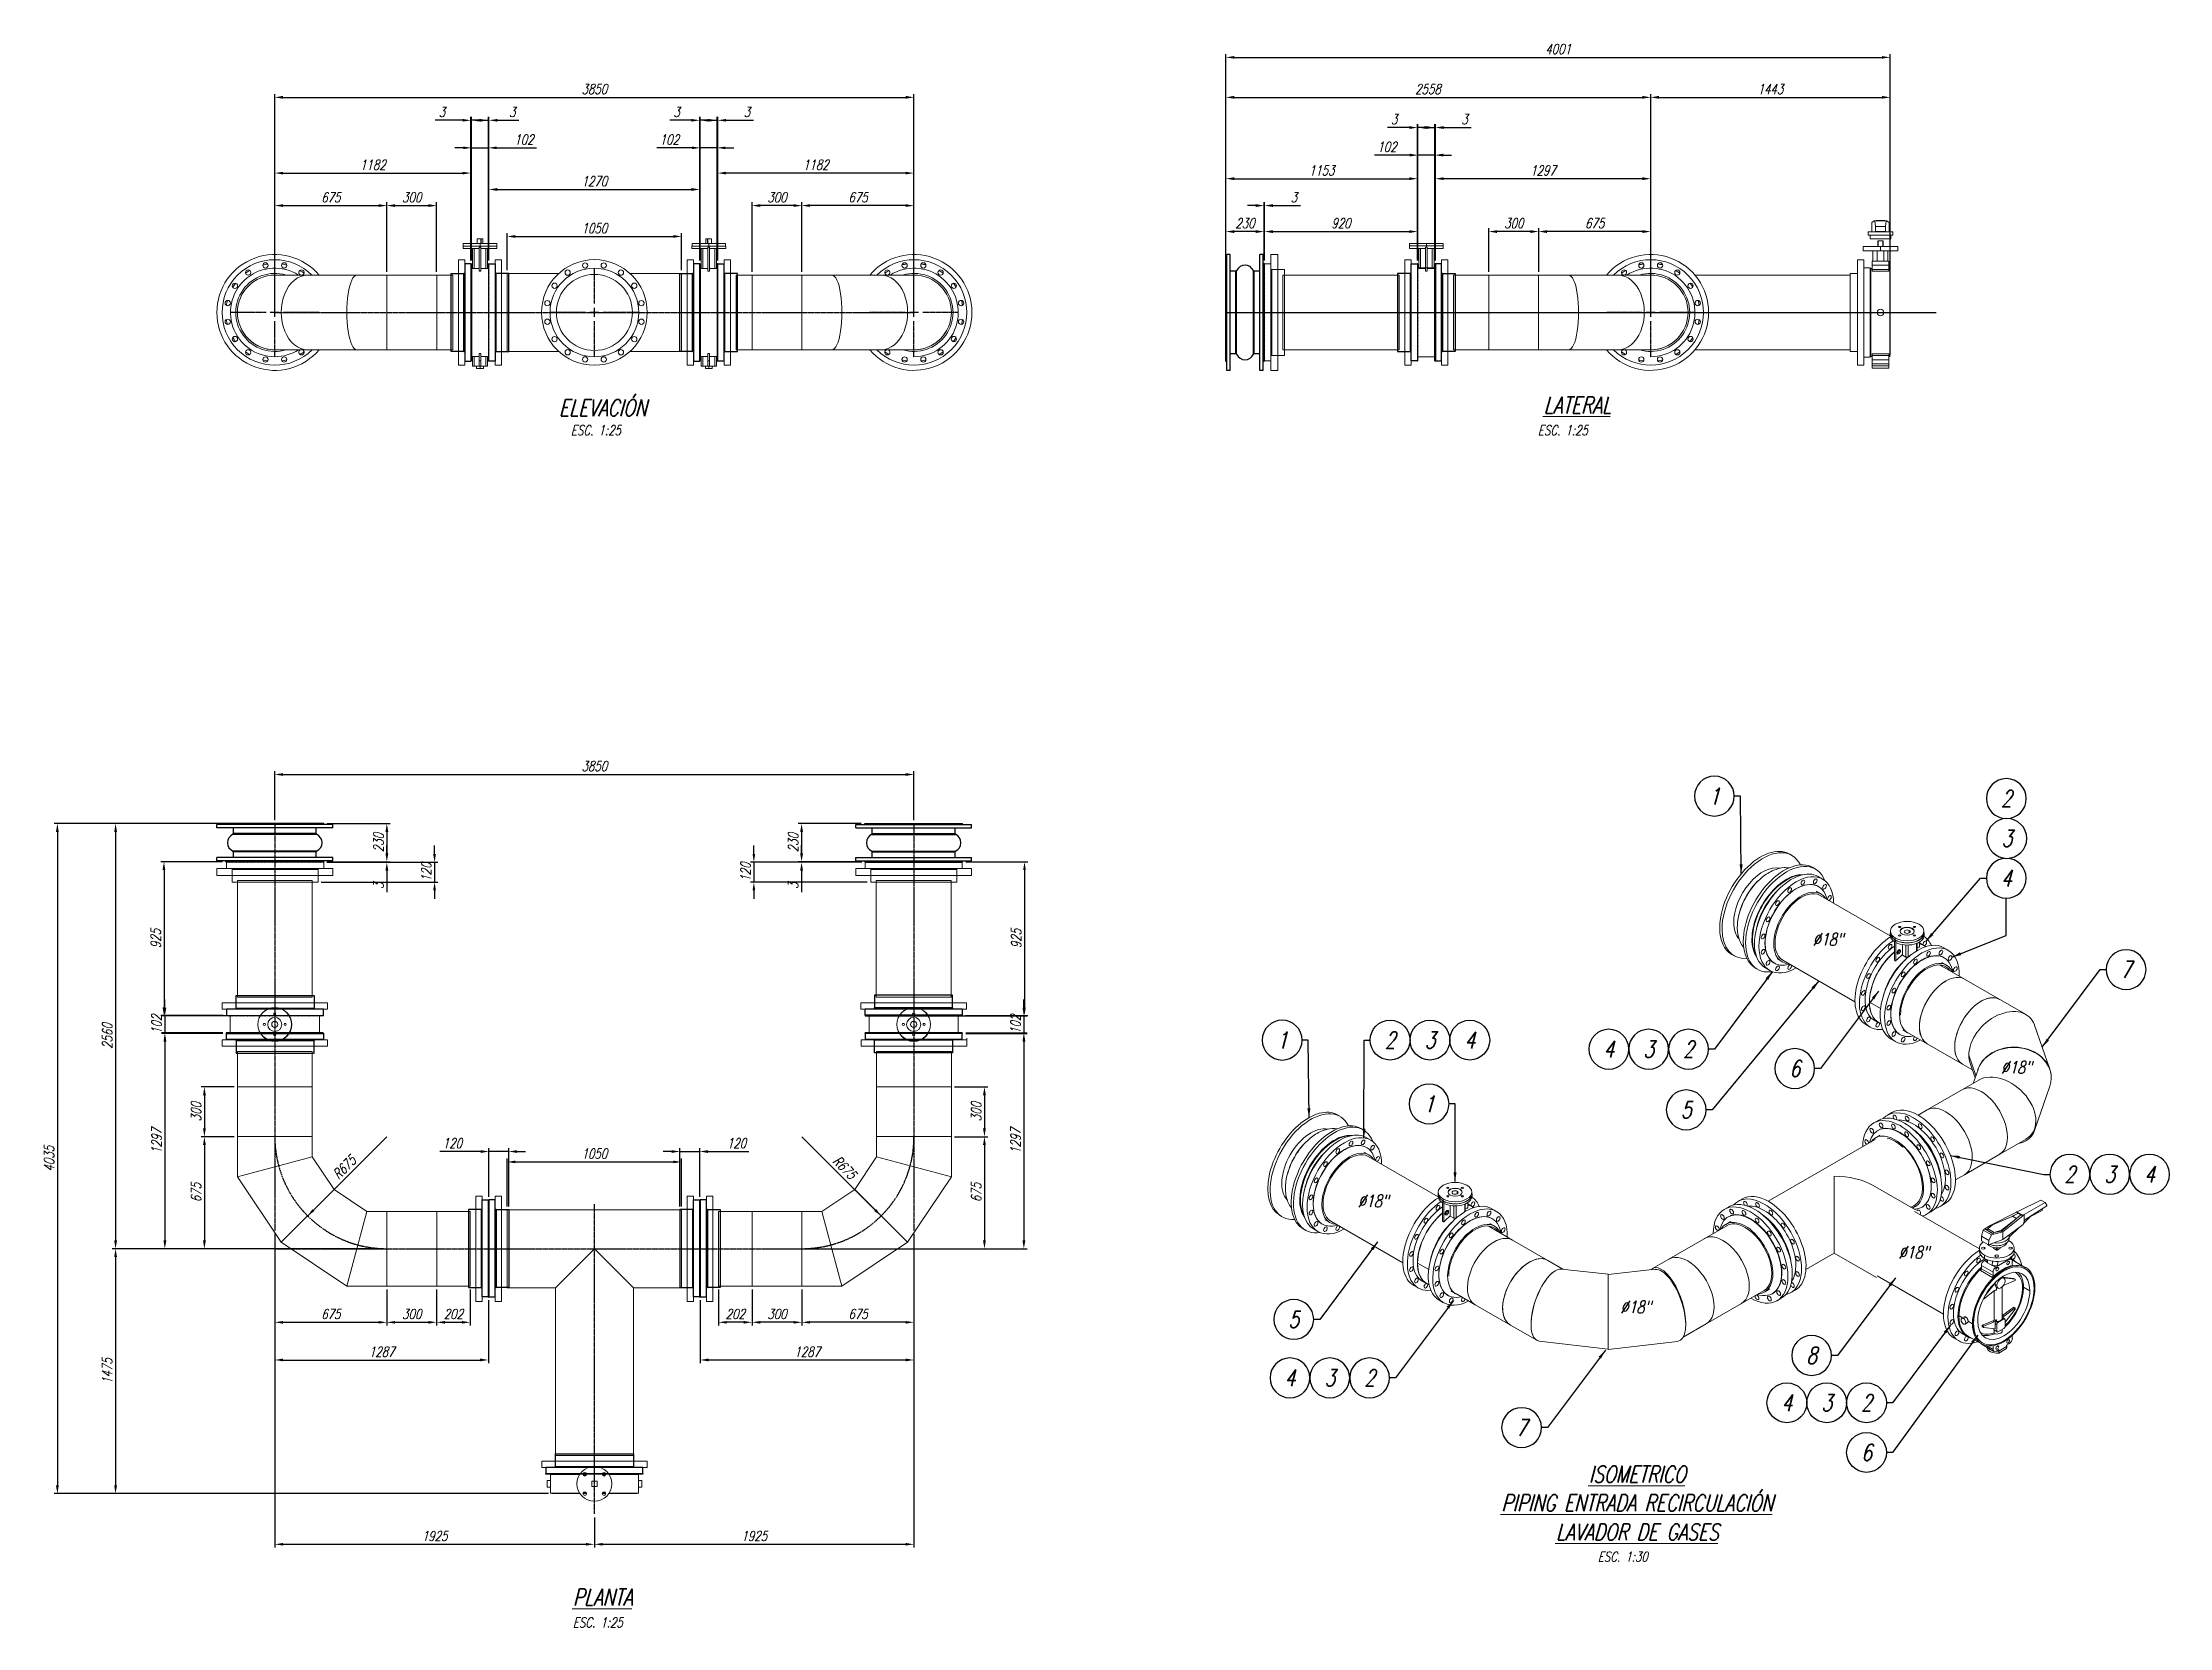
# Model space of a CAD drawing. Header units: inches. Extents: x 52169 to 69006, y 13152 to 42758.
# Drawn here: x 52169 to 64980, y 13152 to 22698 of the extents above; entities that cross this region are included whole.
import ezdxf
from ezdxf.enums import TextEntityAlignment as Align

# ---------------------------------------------------------------- set-up
doc = ezdxf.new("R2010")
doc.units = ezdxf.units.IN
doc.header["$MEASUREMENT"] = 0
doc.linetypes.add('CENTER', pattern=[50.8, 31.75, -6.35, 6.35, -6.35])
for name, color, linetype in [('IA-DIBUJO', 3, 'Continuous'), ('IA-EJES', 4, 'CENTER'), ('IA-SIMBOLS', 2, 'Continuous')]:
    doc.layers.add(name, color=color, linetype=linetype)
doc.layers.add('IA-DIM', color=7, linetype='Continuous', lineweight=5)
doc.layers.add('IA-TITLE', color=6, linetype='Continuous', lineweight=13)
doc.styles.add('ING-AMB', font='romans.shx', dxfattribs={"width": 0.75, "oblique": 15})
doc.styles.add('SALVADOR', font='romans.shx', dxfattribs={"width": 0.75, "oblique": 15})
doc.dimstyles.new('ING-AMB 16', dxfattribs={"dimscale": 16, "dimtxt": 3, "dimasz": 2.5, "dimexe": 1, "dimexo": 1, "dimgap": 1, "dimtad": 1, "dimdec": 0, "dimzin": 0, "dimdsep": 46, "dimtxsty": 'ING-AMB', "dimcen": 0.1, "dimclrd": 7, "dimclre": 7, "dimclrt": 2, "dimadec": 0, "dimazin": 0, "dimtfac": 1, "dimtdec": 0, "dimtmove": 0, "dimatfit": 0, "dimfxl": 1.25, "dimtfill": 1, "dimtolj": 1, "dimtzin": 0, "dimarcsym": 1})
doc.dimstyles.new('ING-AMB 20', dxfattribs={"dimscale": 20, "dimtxt": 3, "dimasz": 2.5, "dimexe": 1, "dimexo": 1, "dimgap": 1, "dimtad": 1, "dimdec": 0, "dimzin": 0, "dimdsep": 46, "dimtxsty": 'ING-AMB', "dimcen": 0.1, "dimclrd": 7, "dimclre": 7, "dimclrt": 2, "dimadec": 0, "dimazin": 0, "dimtfac": 1, "dimtdec": 0, "dimtmove": 0, "dimatfit": 0, "dimfxl": 1.25, "dimtolj": 1, "dimtzin": 0, "dimarcsym": 1})
pattern_1 = [(135, (92094.99, -43361.989), (-6.6291261, -6.6291261), []), (135, (92094.99, -43357.569), (-6.6291261, -6.6291261), [])]
pattern_2 = [(225, (112364.017, 51582.894), (6.6291261, -6.6291261), []), (225, (112359.598, 51582.894), (6.6291261, -6.6291261), [])]
pattern_3 = [(135, (91775.99, -43361.981), (-6.6291261, -6.6291261), []), (135, (91775.99, -43357.562), (-6.6291261, -6.6291261), [])]
pattern_4 = [(225, (112366.017, 51582.894), (6.6291261, -6.6291261), []), (225, (112361.5975, 51582.894), (6.6291261, -6.6291261), [])]
pattern_5 = [(135, (91775.99, -37722.557), (-6.6291261, -6.6291261), []), (135, (91775.99, -37718.137), (-6.6291261, -6.6291261), [])]
pattern_6 = [(315, (25706.077, 76022.352), (6.6291261, 6.6291261), []), (315, (25706.077, 76017.933), (6.6291261, 6.6291261), [])]

msp = doc.modelspace()

# ---------------------------------------------------------------- texts
at = {"layer": 'IA-DIM', "color": 2, "char_height": 60, "attachment_point": 7, "style": 'ING-AMB'}
for s, insert in [('ESC. 1:25', (55352, 20333)), ('ESC. 1:25', (61176.2, 20332.7)), ('ESC. 1:30', (61536.8, 13548.4)), ('ESC. 1:25', (55363.5, 13152))]:
    msp.add_mtext(s, dxfattribs=dict(at, insert=insert))
at = {"layer": 'IA-TITLE', "style": 'ING-AMB', "oblique": 15, "width": 0.75}
for s, p in [('ELEVACIÓN', (55543.9, 20515.1)), ('%%ULATERAL', (61414.6, 20514.9)), ('%%UISOMETRICO', (61775.2, 14074.8)), ('%%UPIPING ENTRADA RECIRCULACIÓN', (61775.2, 13919.2)), ('%%ULAVADOR DE GASES', (61775.2, 13727)), ('%%UPLANTA', (55543.9, 13334.2))]:
    msp.add_text(s, height=100, dxfattribs=at).set_placement(p, align=Align.MIDDLE)
at = {"layer": 'IA-TITLE', "char_height": 75, "attachment_point": 1, "style": 'ING-AMB'}
for insert in [(62831, 17333.7, -123.2), (63966.1, 16563.3, -123.2), (60091.6, 15757.6, -123.2), (63348.2, 15448.5, -123.2), (61672.9, 15119.4, -123.2)]:
    msp.add_mtext_dynamic_manual_height_columns('%%C18"', width=90.757, gutter_width=250, heights=[0], dxfattribs=dict(at, insert=insert))

# ---------------------------------------------------------------- blocks, each defined once
blk = doc.blocks.new('stub end 450')
at = {"color": 8}
for p, q in [((48858, 37919), (48858, 38504)), ((48858, 38504), (48896, 38504)), ((48896, 38504), (48896, 37919)), ((48902, 37977), (48902, 38447)), ((48978, 38447), (48902, 38447)), ((48978, 37977), (48978, 38447)), ((48902, 37977), (48978, 37977)), ((48896, 37919), (48858, 37919))]:
    blk.add_line(p, q, dxfattribs=at)
for centre, start, end in [((48902, 38453), 180, 270), ((48902, 37971), 90, 180)]:
    blk.add_arc(centre, 6, start, end, dxfattribs=at)
blk = doc.blocks.new('A$Cb5c7a0ab')
at = {"color": 0, "linetype": 'Continuous', "lineweight": 0}
for p, q in [((5645, 4317), (6230, 4317)), ((5645, 4317), (5645, 4279)), ((5645, 4279), (6230, 4279)), ((5679, 4273), (6197, 4273)), ((5679, 4273), (5679, 4197)), ((6197, 4273), (6197, 4197)), ((6230, 4317), (6230, 4279)), ((5679, 4197), (6197, 4197))]:
    blk.add_line(p, q, dxfattribs=at)
for centre, start, end in [((5673, 4273), 0, 90), ((6203, 4273), 90, 180)]:
    blk.add_arc(centre, 6, start, end, dxfattribs=at)
blk = doc.blocks.new('A$Cb446f2c9')
at = {"color": 0, "linetype": 'Continuous', "lineweight": 0}
for p, q in [((1940, 13071), (2117, 13071)), ((1940, 13034), (1940, 13071)), ((1948, 13072), (2118, 13072)), ((1948, 13071), (1948, 13072)), ((2136, 13072), (2158, 13072)), ((2136, 13071), (2158, 13071)), ((2252, 13072), (2274, 13072)), ((2253, 13071), (2274, 13071)), ((2292, 13072), (2463, 13072)), ((2293, 13071), (2470, 13071)), ((2463, 13071), (2463, 13072)), ((2470, 13034), (2470, 13071)), ((1920, 12994), (1920, 13034)), ((1920, 13034), (1940, 13034)), ((1920, 12994), (1940, 12994)), ((1940, 12957), (1940, 12994)), ((2117, 12957), (1940, 12957)), ((1948, 12955), (1948, 12957)), ((2118, 12955), (1948, 12955)), ((2158, 12957), (2136, 12957)), ((2158, 12955), (2136, 12955)), ((2140, 13064), (2149, 13064)), ((2149, 12964), (2140, 12964)), ((2149, 13061), (2149, 13064)), ((2149, 13064), (2154, 13064)), ((2149, 12964), (2149, 12966)), ((2154, 12964), (2149, 12964)), ((2191, 13030), (2189, 13027)), ((2189, 13027), (2189, 13000)), ((2189, 13000), (2191, 12998)), ((2219, 13030), (2191, 13030)), ((2191, 12998), (2219, 12998)), ((2221, 13027), (2219, 13030)), ((2219, 12998), (2221, 13000)), ((2221, 13000), (2221, 13027)), ((2274, 12955), (2252, 12955)), ((2274, 12957), (2253, 12957)), ((2256, 13064), (2262, 13064)), ((2262, 12964), (2256, 12964)), ((2262, 13064), (2262, 13061)), ((2262, 13064), (2271, 13064)), ((2262, 12966), (2262, 12964)), ((2271, 12964), (2262, 12964)), ((2463, 12955), (2292, 12955)), ((2470, 12957), (2293, 12957)), ((2463, 12955), (2463, 12957)), ((2470, 13034), (2490, 13034)), ((2470, 12994), (2490, 12994)), ((2470, 12957), (2470, 12994)), ((2490, 12994), (2490, 13034))]:
    blk.add_line(p, q, dxfattribs=at)
for centre, radius in [((2205, 13014), 105), ((2147, 13072), 11), ((2263, 13072), 11), ((2147, 12955), 11), ((2263, 12955), 11)]:
    blk.add_circle(centre, radius, dxfattribs=at)
for points, knots in [([(1941, 13014), (1941, 13015), (1941, 13016), (1941, 13019), (1941, 13020), (1941, 13023), (1941, 13024), (1941, 13026), (1941, 13027), (1941, 13029), (1940, 13030), (1940, 13031), (1940, 13032), (1940, 13033), (1940, 13033), (1940, 13034), (1940, 13034), (1940, 13034)], [6.022172, 6.022172, 6.022172, 6.022172, 6.398558, 6.398558, 6.774944, 6.774944, 7.151329, 7.151329, 7.527715, 7.527715, 7.904101, 7.904101, 8.280486, 8.280486, 8.656872, 8.656872, 9.033257, 9.033257, 9.033257, 9.033257]), ([(1940, 12994), (1940, 12994), (1940, 12994), (1940, 12994), (1940, 12995), (1940, 12996), (1940, 12996), (1940, 12998), (1941, 12999), (1941, 13001), (1941, 13002), (1941, 13004), (1941, 13005), (1941, 13007), (1941, 13009), (1941, 13011), (1941, 13012), (1941, 13014)], [-9.033257, -9.033257, -9.033257, -9.033257, -8.656872, -8.656872, -8.280486, -8.280486, -7.904101, -7.904101, -7.527715, -7.527715, -7.151329, -7.151329, -6.774944, -6.774944, -6.398558, -6.398558, -6.022172, -6.022172, -6.022172, -6.022172]), ([(2470, 13034), (2470, 13034), (2470, 13034), (2470, 13033), (2470, 13033), (2470, 13032), (2470, 13031), (2470, 13030), (2470, 13029), (2470, 13027), (2470, 13026), (2470, 13024), (2470, 13023), (2470, 13020), (2470, 13019), (2470, 13016), (2470, 13015), (2470, 13014)], [-9.033257, -9.033257, -9.033257, -9.033257, -8.656872, -8.656872, -8.280486, -8.280486, -7.904101, -7.904101, -7.527715, -7.527715, -7.151329, -7.151329, -6.774944, -6.774944, -6.398558, -6.398558, -6.022172, -6.022172, -6.022172, -6.022172]), ([(2470, 13014), (2470, 13012), (2470, 13011), (2470, 13009), (2470, 13007), (2470, 13005), (2470, 13004), (2470, 13002), (2470, 13001), (2470, 12999), (2470, 12998), (2470, 12996), (2470, 12996), (2470, 12995), (2470, 12994), (2470, 12994), (2470, 12994), (2470, 12994)], [6.022172, 6.022172, 6.022172, 6.022172, 6.398558, 6.398558, 6.774944, 6.774944, 7.151329, 7.151329, 7.527715, 7.527715, 7.904101, 7.904101, 8.280486, 8.280486, 8.656872, 8.656872, 9.033257, 9.033257, 9.033257, 9.033257])]:
    blk.add_open_spline(points, degree=3, knots=knots, dxfattribs=at)
blk = doc.blocks.new('*D107')
at = {"color": 7, "lineweight": -2, "transparency": 16777216}
for p, q in [((53548, 17994), (52589, 17994)), ((52609, 17944), (52609, 15483)), ((54223, 15433), (52589, 15433))]:
    blk.add_line(p, q, dxfattribs=at)
at = {"color": 7, "transparency": 16777216}
for points in [[(52601, 17944), (52618, 17944), (52609, 17994)], [(52601, 15483), (52618, 15483), (52609, 15433)]]:
    blk.add_solid(points, dxfattribs=at)
at = {"layer": 'Defpoints', "color": 0, "transparency": 16777216}
for p in [(53568, 17994, 0), (52609, 15433), (54243, 15433, 0)]:
    blk.add_point(p, dxfattribs=at)
at = {"color": 2, "transparency": 16777216, "insert": (52559, 16714), "char_height": 60, "attachment_point": 5, "rotation": 90, "style": 'ING-AMB'}
blk.add_mtext('\\A1;2560', dxfattribs=at)
blk = doc.blocks.new('*D108')
at = {"color": 7, "lineweight": -2, "transparency": 16777216}
for p, q in [((53253, 17764), (52881, 17764)), ((52901, 17714), (52901, 16888)), ((53258, 16838), (52881, 16838))]:
    blk.add_line(p, q, dxfattribs=at)
at = {"color": 7, "transparency": 16777216}
for points in [[(52892, 17714), (52909, 17714), (52901, 17764)], [(52892, 16888), (52909, 16888), (52901, 16838)]]:
    blk.add_solid(points, dxfattribs=at)
at = {"layer": 'Defpoints', "color": 0, "transparency": 16777216}
for p in [(53273, 17764, 0), (52901, 16838), (53278, 16838, 0)]:
    blk.add_point(p, dxfattribs=at)
at = {"color": 2, "transparency": 16777216, "insert": (52851, 17301), "char_height": 60, "attachment_point": 5, "rotation": 90, "style": 'ING-AMB'}
blk.add_mtext('\\A1;925', dxfattribs=at)
blk = doc.blocks.new('*D109')
at = {"color": 7, "lineweight": -2, "transparency": 16777216}
for p, q in [((52906, 16885), (52906, 16935)), ((53280, 16835), (52886, 16835)), ((52906, 16835), (52906, 16733)), ((53256, 16733), (52886, 16733)), ((52906, 16683), (52906, 16633))]:
    blk.add_line(p, q, dxfattribs=at)
at = {"color": 7, "transparency": 16777216}
for points in [[(52898, 16885), (52915, 16885), (52906, 16835)], [(52898, 16683), (52915, 16683), (52906, 16733)]]:
    blk.add_solid(points, dxfattribs=at)
at = {"layer": 'Defpoints', "color": 0, "transparency": 16777216}
for p in [(53300, 16835, 0), (52906, 16733), (53276, 16733, 0)]:
    blk.add_point(p, dxfattribs=at)
at = {"color": 2, "transparency": 16777216, "insert": (52856, 16784), "char_height": 60, "attachment_point": 5, "rotation": 90, "style": 'ING-AMB'}
blk.add_mtext('\\A1;102', dxfattribs=at)
blk = doc.blocks.new('*D110')
at = {"color": 7, "lineweight": -2, "transparency": 16777216}
for p, q in [((53256, 16730), (52886, 16730)), ((52906, 16680), (52906, 15483)), ((53548, 15433), (52886, 15433))]:
    blk.add_line(p, q, dxfattribs=at)
at = {"color": 7, "transparency": 16777216}
for points in [[(52898, 16680), (52915, 16680), (52906, 16730)], [(52898, 15483), (52915, 15483), (52906, 15433)]]:
    blk.add_solid(points, dxfattribs=at)
at = {"layer": 'Defpoints', "color": 0, "transparency": 16777216}
for p in [(53276, 16730, 0), (52906, 15433), (53568, 15433, 0)]:
    blk.add_point(p, dxfattribs=at)
at = {"color": 2, "transparency": 16777216, "insert": (52856, 16082), "char_height": 60, "attachment_point": 5, "rotation": 90, "style": 'ING-AMB'}
blk.add_mtext('\\A1;1297', dxfattribs=at)
blk = doc.blocks.new('*D111')
at = {"color": 7, "lineweight": -2, "transparency": 16777216}
for p, q in [((53323, 16408), (53124, 16408)), ((53144, 16358), (53144, 16158)), ((53323, 16108), (53124, 16108))]:
    blk.add_line(p, q, dxfattribs=at)
at = {"color": 7, "transparency": 16777216}
for points in [[(53136, 16358), (53153, 16358), (53144, 16408)], [(53136, 16158), (53153, 16158), (53144, 16108)]]:
    blk.add_solid(points, dxfattribs=at)
at = {"layer": 'Defpoints', "color": 0, "transparency": 16777216}
for p in [(53343, 16408, 0), (53144, 16108), (53343, 16108, 0)]:
    blk.add_point(p, dxfattribs=at)
at = {"color": 2, "transparency": 16777216, "insert": (53094, 16258), "char_height": 60, "attachment_point": 5, "rotation": 90, "style": 'ING-AMB'}
blk.add_mtext('\\A1;300', dxfattribs=at)
blk = doc.blocks.new('*D112')
at = {"color": 7, "lineweight": -2, "transparency": 16777216}
for p, q in [((54243, 15188), (54243, 14970)), ((54543, 15188), (54543, 14970)), ((54293, 14990), (54493, 14990))]:
    blk.add_line(p, q, dxfattribs=at)
at = {"color": 7, "transparency": 16777216}
for points in [[(54293, 14998), (54293, 14982), (54243, 14990)], [(54493, 14998), (54493, 14982), (54543, 14990)]]:
    blk.add_solid(points, dxfattribs=at)
at = {"layer": 'Defpoints', "color": 0, "transparency": 16777216}
for p in [(54243, 15208, 0), (54543, 15208, 0), (54543, 14990)]:
    blk.add_point(p, dxfattribs=at)
at = {"color": 2, "transparency": 16777216, "insert": (54393, 15040), "char_height": 60, "attachment_point": 5, "style": 'ING-AMB'}
blk.add_mtext('\\A1;300', dxfattribs=at)
blk = doc.blocks.new('*D113')
at = {"color": 7, "lineweight": -2, "transparency": 16777216}
blk.add_line((54243, 16108), (53801, 15666), dxfattribs=at)
at = {"color": 7, "transparency": 16777216}
blk.add_solid([(53796, 15672), (53807, 15660), (53766, 15631)], dxfattribs=at)
at = {"layer": 'Defpoints', "color": 0, "transparency": 16777216}
for p in [(54243, 16108), (53766, 15631)]:
    blk.add_point(p, dxfattribs=at)
at = {"color": 2, "transparency": 16777216, "insert": (53987, 15923), "char_height": 60, "attachment_point": 5, "rotation": 45, "style": 'ING-AMB'}
blk.add_mtext('\\A1;R675', dxfattribs=at)
blk = doc.blocks.new('*D114')
at = {"color": 7, "lineweight": -2, "transparency": 16777216}
for p, q in [((53568, 18014), (53568, 18310)), ((53618, 18290), (57368, 18290)), ((57418, 18014), (57418, 18310))]:
    blk.add_line(p, q, dxfattribs=at)
at = {"color": 7, "transparency": 16777216}
for points in [[(53618, 18298), (53618, 18281), (53568, 18290)], [(57368, 18298), (57368, 18281), (57418, 18290)]]:
    blk.add_solid(points, dxfattribs=at)
at = {"layer": 'Defpoints', "color": 0, "transparency": 16777216}
for p in [(57418, 18290), (53568, 17994, 0), (57418, 17994, 0)]:
    blk.add_point(p, dxfattribs=at)
at = {"color": 2, "transparency": 16777216, "insert": (55493, 18340), "char_height": 60, "attachment_point": 5, "style": 'ING-AMB'}
blk.add_mtext('\\A1;3850', dxfattribs=at)
blk = doc.blocks.new('*D115')
at = {"color": 7, "lineweight": -2, "transparency": 16777216}
for p, q in [((54968, 15688), (54968, 15976)), ((55018, 15956), (55968, 15956)), ((56018, 15688), (56018, 15976))]:
    blk.add_line(p, q, dxfattribs=at)
at = {"color": 7, "transparency": 16777216}
for points in [[(55018, 15964), (55018, 15948), (54968, 15956)], [(55968, 15964), (55968, 15948), (56018, 15956)]]:
    blk.add_solid(points, dxfattribs=at)
at = {"layer": 'Defpoints', "color": 0, "transparency": 16777216}
for p in [(56018, 15956), (54968, 15668, 0), (56018, 15668, 0)]:
    blk.add_point(p, dxfattribs=at)
at = {"color": 2, "transparency": 16777216, "insert": (55493, 16006), "char_height": 60, "attachment_point": 5, "style": 'ING-AMB'}
blk.add_mtext('\\A1;1050', dxfattribs=at)
blk = doc.blocks.new('*D31')
at = {"color": 7, "lineweight": -2, "transparency": 16777216}
for p, q in [((55958, 16019), (55908, 16019)), ((56008, 15688), (56008, 16039)), ((56008, 16019), (56128, 16019)), ((56128, 15746), (56128, 16039)), ((56178, 16019), (56424, 16019))]:
    blk.add_line(p, q, dxfattribs=at)
at = {"color": 7, "transparency": 16777216}
for points in [[(55958, 16027), (55958, 16010), (56008, 16019)], [(56178, 16027), (56178, 16010), (56128, 16019)]]:
    blk.add_solid(points, dxfattribs=at)
at = {"layer": 'Defpoints', "color": 0, "transparency": 16777216}
for p in [(56128, 16019), (56008, 15668, 0), (56128, 15726, 0)]:
    blk.add_point(p, dxfattribs=at)
at = {"color": 2, "transparency": 16777216, "insert": (56349, 16069), "char_height": 60, "attachment_point": 5, "style": 'ING-AMB'}
blk.add_mtext('\\A1;120', dxfattribs=at)
blk = doc.blocks.new('*D32')
at = {"color": 7, "lineweight": -2, "transparency": 16777216}
for p, q in [((54808, 16019), (54563, 16019)), ((54858, 15746), (54858, 16039)), ((54978, 16019), (54858, 16019)), ((54978, 15688), (54978, 16039)), ((55028, 16019), (55078, 16019))]:
    blk.add_line(p, q, dxfattribs=at)
at = {"color": 7, "transparency": 16777216}
for points in [[(54808, 16027), (54808, 16010), (54858, 16019)], [(55028, 16027), (55028, 16010), (54978, 16019)]]:
    blk.add_solid(points, dxfattribs=at)
at = {"layer": 'Defpoints', "color": 0, "transparency": 16777216}
for p in [(54858, 16019), (54858, 15726, 0), (54978, 15668, 0)]:
    blk.add_point(p, dxfattribs=at)
at = {"color": 2, "transparency": 16777216, "insert": (54638, 16069), "char_height": 60, "attachment_point": 5, "style": 'ING-AMB'}
blk.add_mtext('\\A1;120', dxfattribs=at)
blk = doc.blocks.new('*D116')
at = {"color": 7, "lineweight": -2, "transparency": 16777216}
for p, q in [((53568, 15413), (53568, 13633)), ((55493, 13815), (55493, 13633)), ((53618, 13653), (55443, 13653))]:
    blk.add_line(p, q, dxfattribs=at)
at = {"color": 7, "transparency": 16777216}
for points in [[(53618, 13661), (53618, 13645), (53568, 13653)], [(55443, 13661), (55443, 13645), (55493, 13653)]]:
    blk.add_solid(points, dxfattribs=at)
at = {"layer": 'Defpoints', "color": 0, "transparency": 16777216}
for p in [(53568, 15433, 0), (55493, 13835, 0), (55493, 13653)]:
    blk.add_point(p, dxfattribs=at)
at = {"color": 2, "transparency": 16777216, "insert": (54531, 13703), "char_height": 60, "attachment_point": 5, "style": 'ING-AMB'}
blk.add_mtext('\\A1;1925', dxfattribs=at)
blk = doc.blocks.new('*D117')
at = {"color": 7, "lineweight": -2, "transparency": 16777216}
for p, q in [((57418, 15413), (57418, 13633)), ((55493, 13815), (55493, 13633)), ((55543, 13653), (57368, 13653))]:
    blk.add_line(p, q, dxfattribs=at)
at = {"color": 7, "transparency": 16777216}
for points in [[(55543, 13661), (55543, 13645), (55493, 13653)], [(57368, 13661), (57368, 13645), (57418, 13653)]]:
    blk.add_solid(points, dxfattribs=at)
at = {"layer": 'Defpoints', "color": 0, "transparency": 16777216}
for p in [(57418, 15433, 0), (55493, 13835, 0), (57418, 13653)]:
    blk.add_point(p, dxfattribs=at)
at = {"color": 2, "transparency": 16777216, "insert": (56456, 13703), "char_height": 60, "attachment_point": 5, "style": 'ING-AMB'}
blk.add_mtext('\\A1;1925', dxfattribs=at)
blk = doc.blocks.new('*D118')
at = {"color": 7, "lineweight": -2, "transparency": 16777216}
for p, q in [((53548, 15433), (52589, 15433)), ((52609, 15383), (52609, 14008)), ((55216, 13958), (52589, 13958))]:
    blk.add_line(p, q, dxfattribs=at)
at = {"color": 7, "transparency": 16777216}
for points in [[(52601, 15383), (52618, 15383), (52609, 15433)], [(52601, 14008), (52618, 14008), (52609, 13958)]]:
    blk.add_solid(points, dxfattribs=at)
at = {"layer": 'Defpoints', "color": 0, "transparency": 16777216}
for p in [(53568, 15433, 0), (52609, 13958), (55236, 13958, 0)]:
    blk.add_point(p, dxfattribs=at)
at = {"color": 2, "transparency": 16777216, "insert": (52559, 14696), "char_height": 60, "attachment_point": 5, "rotation": 90, "style": 'ING-AMB'}
blk.add_mtext('\\A1;1475', dxfattribs=at)
blk = doc.blocks.new('*D119')
at = {"color": 7, "lineweight": -2, "transparency": 16777216}
for p, q in [((53253, 17994), (52239, 17994)), ((52259, 17944), (52259, 14008)), ((55216, 13958), (52239, 13958))]:
    blk.add_line(p, q, dxfattribs=at)
at = {"color": 7, "transparency": 16777216}
for points in [[(52250, 17944), (52267, 17944), (52259, 17994)], [(52250, 14008), (52267, 14008), (52259, 13958)]]:
    blk.add_solid(points, dxfattribs=at)
at = {"layer": 'Defpoints', "color": 0, "transparency": 16777216}
for p in [(53273, 17994, 0), (52259, 13958), (55236, 13958)]:
    blk.add_point(p, dxfattribs=at)
at = {"color": 2, "transparency": 16777216, "insert": (52209, 15975), "char_height": 60, "attachment_point": 5, "rotation": 90, "style": 'ING-AMB'}
blk.add_mtext('\\A1;4035', dxfattribs=at)
blk = doc.blocks.new('*D120')
at = {"color": 7, "lineweight": -2, "transparency": 16777216}
for p, q in [((53883, 17994), (54263, 17994)), ((54243, 17944), (54243, 17814)), ((53883, 17764), (54263, 17764))]:
    blk.add_line(p, q, dxfattribs=at)
at = {"color": 7, "transparency": 16777216}
for points in [[(54235, 17944), (54252, 17944), (54243, 17994)], [(54235, 17814), (54252, 17814), (54243, 17764)]]:
    blk.add_solid(points, dxfattribs=at)
at = {"layer": 'Defpoints', "color": 0, "transparency": 16777216}
for p in [(53863, 17994, 0), (53863, 17764, 0), (54243, 17764)]:
    blk.add_point(p, dxfattribs=at)
at = {"color": 2, "transparency": 16777216, "insert": (54193, 17879), "char_height": 60, "attachment_point": 5, "rotation": 90, "style": 'ING-AMB'}
blk.add_mtext('\\A1;230', dxfattribs=at)
blk = doc.blocks.new('*D121')
at = {"color": 7, "lineweight": -2, "transparency": 16777216}
for p, q in [((54243, 17814), (54243, 17864)), ((53883, 17764), (54263, 17764)), ((53883, 17761), (54263, 17761)), ((54243, 17764), (54243, 17761)), ((54243, 17711), (54243, 17580))]:
    blk.add_line(p, q, dxfattribs=at)
at = {"color": 7, "transparency": 16777216}
for points in [[(54235, 17814), (54252, 17814), (54243, 17764)], [(54235, 17711), (54252, 17711), (54243, 17761)]]:
    blk.add_solid(points, dxfattribs=at)
at = {"layer": 'Defpoints', "color": 0, "transparency": 16777216}
for p in [(53863, 17764, 0), (53863, 17761, 0), (54243, 17761)]:
    blk.add_point(p, dxfattribs=at)
at = {"color": 2, "transparency": 16777216, "insert": (54193, 17620), "char_height": 60, "attachment_point": 5, "rotation": 90, "style": 'ING-AMB'}
blk.add_mtext('\\A1;3', dxfattribs=at)
blk = doc.blocks.new('*D122')
at = {"color": 7, "lineweight": -2, "transparency": 16777216}
for p, q in [((54531, 17811), (54531, 17861)), ((53881, 17761), (54551, 17761)), ((54531, 17761), (54531, 17641)), ((53847, 17641), (54551, 17641)), ((54531, 17591), (54531, 17541))]:
    blk.add_line(p, q, dxfattribs=at)
at = {"color": 7, "transparency": 16777216}
for points in [[(54522, 17811), (54539, 17811), (54531, 17761)], [(54522, 17591), (54539, 17591), (54531, 17641)]]:
    blk.add_solid(points, dxfattribs=at)
at = {"layer": 'Defpoints', "color": 0, "transparency": 16777216}
for p in [(53861, 17761, 0), (53827, 17641, 0), (54531, 17641)]:
    blk.add_point(p, dxfattribs=at)
at = {"color": 2, "transparency": 16777216, "insert": (54481, 17701), "char_height": 60, "attachment_point": 5, "rotation": 90, "style": 'ING-AMB'}
blk.add_mtext('\\A1;120', dxfattribs=at)
blk = doc.blocks.new('*D123')
at = {"color": 7, "lineweight": -2, "transparency": 16777216}
for p, q in [((53568, 15413), (53568, 14970)), ((54243, 15188), (54243, 14970)), ((53618, 14990), (54193, 14990))]:
    blk.add_line(p, q, dxfattribs=at)
at = {"color": 7, "transparency": 16777216}
for points in [[(53618, 14998), (53618, 14982), (53568, 14990)], [(54193, 14998), (54193, 14982), (54243, 14990)]]:
    blk.add_solid(points, dxfattribs=at)
at = {"layer": 'Defpoints', "color": 0, "transparency": 16777216}
for p in [(53568, 15433, 0), (54243, 15208, 0), (54243, 14990)]:
    blk.add_point(p, dxfattribs=at)
at = {"color": 2, "transparency": 16777216, "insert": (53906, 15040), "char_height": 60, "attachment_point": 5, "style": 'ING-AMB'}
blk.add_mtext('\\A1;675', dxfattribs=at)
blk = doc.blocks.new('*D124')
at = {"color": 7, "lineweight": -2, "transparency": 16777216}
for p, q in [((54543, 15188), (54543, 14970)), ((54745, 15188), (54745, 14970)), ((54593, 14990), (54695, 14990))]:
    blk.add_line(p, q, dxfattribs=at)
at = {"color": 7, "transparency": 16777216}
for points in [[(54593, 14998), (54593, 14982), (54543, 14990)], [(54695, 14998), (54695, 14982), (54745, 14990)]]:
    blk.add_solid(points, dxfattribs=at)
at = {"layer": 'Defpoints', "color": 0, "transparency": 16777216}
for p in [(54543, 15208, 0), (54745, 15208, 0), (54745, 14990)]:
    blk.add_point(p, dxfattribs=at)
at = {"color": 2, "transparency": 16777216, "insert": (54644, 15040), "char_height": 60, "attachment_point": 5, "style": 'ING-AMB'}
blk.add_mtext('\\A1;202', dxfattribs=at)
blk = doc.blocks.new('*D164')
at = {"color": 7, "lineweight": -2, "transparency": 16777216}
for p, q in [((53323, 16108), (53124, 16108)), ((53144, 16058), (53144, 15483)), ((54223, 15433), (53124, 15433))]:
    blk.add_line(p, q, dxfattribs=at)
at = {"color": 7, "transparency": 16777216}
for points in [[(53136, 16058), (53153, 16058), (53144, 16108)], [(53136, 15483), (53153, 15483), (53144, 15433)]]:
    blk.add_solid(points, dxfattribs=at)
at = {"layer": 'Defpoints', "color": 0, "transparency": 16777216}
for p in [(53343, 16108, 0), (53144, 15433), (54243, 15433, 0)]:
    blk.add_point(p, dxfattribs=at)
at = {"color": 2, "transparency": 16777216, "insert": (53094, 15771), "char_height": 60, "attachment_point": 5, "rotation": 90, "style": 'ING-AMB'}
blk.add_mtext('\\A1;675', dxfattribs=at)
blk = doc.blocks.new('*D97')
at = {"color": 7, "lineweight": -2, "transparency": 16777216}
for p, q in [((57731, 17764), (58104, 17764)), ((58084, 17714), (58084, 16888)), ((57729, 16838), (58104, 16838))]:
    blk.add_line(p, q, dxfattribs=at)
at = {"color": 7, "transparency": 16777216}
for points in [[(58076, 17714), (58092, 17714), (58084, 17764)], [(58076, 16888), (58092, 16888), (58084, 16838)]]:
    blk.add_solid(points, dxfattribs=at)
at = {"layer": 'Defpoints', "color": 0, "transparency": 16777216}
for p in [(57711, 17764, 0), (57709, 16838, 0), (58084, 16838)]:
    blk.add_point(p, dxfattribs=at)
at = {"color": 2, "transparency": 16777216, "insert": (58034, 17301), "char_height": 60, "attachment_point": 5, "rotation": 90, "style": 'ING-AMB'}
blk.add_mtext('\\A1;925', dxfattribs=at)
blk = doc.blocks.new('*D29')
at = {"color": 7, "lineweight": -2, "transparency": 16777216}
for p, q in [((57731, 16730), (58100, 16730)), ((58080, 16680), (58080, 15483)), ((57438, 15433), (58100, 15433))]:
    blk.add_line(p, q, dxfattribs=at)
at = {"color": 7, "transparency": 16777216}
for points in [[(58072, 16680), (58089, 16680), (58080, 16730)], [(58072, 15483), (58089, 15483), (58080, 15433)]]:
    blk.add_solid(points, dxfattribs=at)
at = {"layer": 'Defpoints', "color": 0, "transparency": 16777216}
for p in [(57711, 16730, 0), (57418, 15433, 0), (58080, 15433)]:
    blk.add_point(p, dxfattribs=at)
at = {"color": 2, "transparency": 16777216, "insert": (58030, 16082), "char_height": 60, "attachment_point": 5, "rotation": 90, "style": 'ING-AMB'}
blk.add_mtext('\\A1;1297', dxfattribs=at)
blk = doc.blocks.new('*D98')
at = {"color": 7, "lineweight": -2, "transparency": 16777216}
for p, q in [((57663, 16408), (57863, 16408)), ((57843, 16358), (57843, 16158)), ((57663, 16108), (57863, 16108))]:
    blk.add_line(p, q, dxfattribs=at)
at = {"color": 7, "transparency": 16777216}
for points in [[(57834, 16358), (57851, 16358), (57843, 16408)], [(57834, 16158), (57851, 16158), (57843, 16108)]]:
    blk.add_solid(points, dxfattribs=at)
at = {"layer": 'Defpoints', "color": 0, "transparency": 16777216}
for p in [(57643, 16408, 0), (57643, 16108, 0), (57843, 16108)]:
    blk.add_point(p, dxfattribs=at)
at = {"color": 2, "transparency": 16777216, "insert": (57793, 16258), "char_height": 60, "attachment_point": 5, "rotation": 90, "style": 'ING-AMB'}
blk.add_mtext('\\A1;300', dxfattribs=at)
blk = doc.blocks.new('*D99')
at = {"color": 7, "lineweight": -2, "transparency": 16777216}
for p, q in [((56443, 15188), (56443, 14970)), ((56743, 15188), (56743, 14970)), ((56693, 14990), (56493, 14990))]:
    blk.add_line(p, q, dxfattribs=at)
at = {"color": 7, "transparency": 16777216}
for points in [[(56493, 14998), (56493, 14982), (56443, 14990)], [(56693, 14998), (56693, 14982), (56743, 14990)]]:
    blk.add_solid(points, dxfattribs=at)
at = {"layer": 'Defpoints', "color": 0, "transparency": 16777216}
for p in [(56443, 15208, 0), (56743, 15208, 0), (56443, 14990)]:
    blk.add_point(p, dxfattribs=at)
at = {"color": 2, "transparency": 16777216, "insert": (56593, 15040), "char_height": 60, "attachment_point": 5, "style": 'ING-AMB'}
blk.add_mtext('\\A1;300', dxfattribs=at)
blk = doc.blocks.new('*D100')
at = {"color": 7, "lineweight": -2, "transparency": 16777216}
blk.add_line((56743, 16108), (57185, 15666), dxfattribs=at)
at = {"color": 7, "transparency": 16777216}
blk.add_solid([(57191, 15672), (57179, 15660), (57221, 15631)], dxfattribs=at)
at = {"layer": 'Defpoints', "color": 0, "transparency": 16777216}
for p in [(56743, 16108), (57221, 15631)]:
    blk.add_point(p, dxfattribs=at)
at = {"color": 2, "transparency": 16777216, "insert": (57000, 15923), "char_height": 60, "attachment_point": 5, "rotation": 315, "style": 'ING-AMB'}
blk.add_mtext('\\A1;R675', dxfattribs=at)
blk = doc.blocks.new('*D30')
at = {"color": 7, "lineweight": -2, "transparency": 16777216}
for p, q in [((55958, 16019), (55908, 16019)), ((56008, 15688), (56008, 16039)), ((56008, 16019), (56128, 16019)), ((56128, 15746), (56128, 16039)), ((56178, 16019), (56424, 16019))]:
    blk.add_line(p, q, dxfattribs=at)
at = {"color": 7, "transparency": 16777216}
for points in [[(55958, 16027), (55958, 16010), (56008, 16019)], [(56178, 16027), (56178, 16010), (56128, 16019)]]:
    blk.add_solid(points, dxfattribs=at)
at = {"layer": 'Defpoints', "color": 0, "transparency": 16777216}
for p in [(56128, 16019), (56008, 15668, 0), (56128, 15726, 0)]:
    blk.add_point(p, dxfattribs=at)
at = {"color": 2, "transparency": 16777216, "insert": (56349, 16069), "char_height": 60, "attachment_point": 5, "style": 'ING-AMB'}
blk.add_mtext('\\A1;120', dxfattribs=at)
blk = doc.blocks.new('*D101')
at = {"color": 7, "lineweight": -2, "transparency": 16777216}
for p, q in [((57101, 17994), (56721, 17994)), ((56741, 17944), (56741, 17814)), ((57101, 17764), (56721, 17764))]:
    blk.add_line(p, q, dxfattribs=at)
at = {"color": 7, "transparency": 16777216}
for points in [[(56733, 17944), (56750, 17944), (56741, 17994)], [(56733, 17814), (56750, 17814), (56741, 17764)]]:
    blk.add_solid(points, dxfattribs=at)
at = {"layer": 'Defpoints', "color": 0, "transparency": 16777216}
for p in [(57121, 17994, 0), (56741, 17764), (57121, 17764, 0)]:
    blk.add_point(p, dxfattribs=at)
at = {"color": 2, "transparency": 16777216, "insert": (56691, 17879), "char_height": 60, "attachment_point": 5, "rotation": 90, "style": 'ING-AMB'}
blk.add_mtext('\\A1;230', dxfattribs=at)
blk = doc.blocks.new('*D102')
at = {"color": 7, "lineweight": -2, "transparency": 16777216}
for p, q in [((56741, 17814), (56741, 17864)), ((57101, 17764), (56721, 17764)), ((57104, 17761), (56721, 17761)), ((56741, 17764), (56741, 17761)), ((56741, 17711), (56741, 17580))]:
    blk.add_line(p, q, dxfattribs=at)
at = {"color": 7, "transparency": 16777216}
for points in [[(56733, 17814), (56750, 17814), (56741, 17764)], [(56733, 17711), (56750, 17711), (56741, 17761)]]:
    blk.add_solid(points, dxfattribs=at)
at = {"layer": 'Defpoints', "color": 0, "transparency": 16777216}
for p in [(56741, 17761), (57121, 17764, 0), (57124, 17761, 0)]:
    blk.add_point(p, dxfattribs=at)
at = {"color": 2, "transparency": 16777216, "insert": (56691, 17620), "char_height": 60, "attachment_point": 5, "rotation": 90, "style": 'ING-AMB'}
blk.add_mtext('\\A1;3', dxfattribs=at)
blk = doc.blocks.new('*D103')
at = {"color": 7, "lineweight": -2, "transparency": 16777216}
for p, q in [((56454, 17811), (56454, 17861)), ((57104, 17761), (56434, 17761)), ((56454, 17761), (56454, 17641)), ((57137, 17641), (56434, 17641)), ((56454, 17591), (56454, 17541))]:
    blk.add_line(p, q, dxfattribs=at)
at = {"color": 7, "transparency": 16777216}
for points in [[(56446, 17811), (56462, 17811), (56454, 17761)], [(56446, 17591), (56462, 17591), (56454, 17641)]]:
    blk.add_solid(points, dxfattribs=at)
at = {"layer": 'Defpoints', "color": 0, "transparency": 16777216}
for p in [(57124, 17761, 0), (56454, 17641), (57157, 17641, 0)]:
    blk.add_point(p, dxfattribs=at)
at = {"color": 2, "transparency": 16777216, "insert": (56404, 17701), "char_height": 60, "attachment_point": 5, "rotation": 90, "style": 'ING-AMB'}
blk.add_mtext('\\A1;120', dxfattribs=at)
blk = doc.blocks.new('*D104')
at = {"color": 7, "lineweight": -2, "transparency": 16777216}
for p, q in [((57418, 15413), (57418, 14970)), ((56743, 15188), (56743, 14970)), ((57368, 14990), (56793, 14990))]:
    blk.add_line(p, q, dxfattribs=at)
at = {"color": 7, "transparency": 16777216}
for points in [[(56793, 14998), (56793, 14982), (56743, 14990)], [(57368, 14998), (57368, 14982), (57418, 14990)]]:
    blk.add_solid(points, dxfattribs=at)
at = {"layer": 'Defpoints', "color": 0, "transparency": 16777216}
for p in [(57418, 15433, 0), (56743, 15208, 0), (56743, 14990)]:
    blk.add_point(p, dxfattribs=at)
at = {"color": 2, "transparency": 16777216, "insert": (57081, 15040), "char_height": 60, "attachment_point": 5, "style": 'ING-AMB'}
blk.add_mtext('\\A1;675', dxfattribs=at)
blk = doc.blocks.new('*D105')
at = {"color": 7, "lineweight": -2, "transparency": 16777216}
for p, q in [((56241, 15188), (56241, 14970)), ((56443, 15188), (56443, 14970)), ((56393, 14990), (56291, 14990))]:
    blk.add_line(p, q, dxfattribs=at)
at = {"color": 7, "transparency": 16777216}
for points in [[(56291, 14998), (56291, 14982), (56241, 14990)], [(56393, 14998), (56393, 14982), (56443, 14990)]]:
    blk.add_solid(points, dxfattribs=at)
at = {"layer": 'Defpoints', "color": 0, "transparency": 16777216}
for p in [(56241, 15208, 0), (56443, 15208, 0), (56241, 14990)]:
    blk.add_point(p, dxfattribs=at)
at = {"color": 2, "transparency": 16777216, "insert": (56342, 15040), "char_height": 60, "attachment_point": 5, "style": 'ING-AMB'}
blk.add_mtext('\\A1;202', dxfattribs=at)
blk = doc.blocks.new('*D106')
at = {"color": 7, "lineweight": -2, "transparency": 16777216}
for p, q in [((57663, 16108), (57863, 16108)), ((57843, 16058), (57843, 15483)), ((56763, 15433), (57863, 15433))]:
    blk.add_line(p, q, dxfattribs=at)
at = {"color": 7, "transparency": 16777216}
for points in [[(57834, 16058), (57851, 16058), (57843, 16108)], [(57834, 15483), (57851, 15483), (57843, 15433)]]:
    blk.add_solid(points, dxfattribs=at)
at = {"layer": 'Defpoints', "color": 0, "transparency": 16777216}
for p in [(57643, 16108, 0), (56743, 15433, 0), (57843, 15433)]:
    blk.add_point(p, dxfattribs=at)
at = {"color": 2, "transparency": 16777216, "insert": (57793, 15771), "char_height": 60, "attachment_point": 5, "rotation": 90, "style": 'ING-AMB'}
blk.add_mtext('\\A1;675', dxfattribs=at)
blk = doc.blocks.new('A$Cca83e120')
at = {"layer": 'IA-DIBUJO', "color": 2, "linetype": 'Continuous', "lineweight": 0, "extrusion": (-1.11022e-16, 0.816497, 0.57735)}
for p, q in [((-2900, 8873), (-2886, 8864)), ((-2759, 8791), (-2745, 8783)), ((-2701, 8721), (-2728, 8737)), ((-2861, 8662), (-2861, 8662)), ((-2711, 8632), (-2741, 8649)), ((-2725, 8676), (-2727, 8677)), ((-2726, 8677), (-2725, 8677)), ((-3047, 8339), (-3047, 8340)), ((-2294, 8396), (-2294, 8383)), ((-2293, 8408), (-2293, 8396)), ((-2268, 8232), (-2268, 8350)), ((-2268, 8350), (-2268, 8350)), ((-2265, 8348), (-2268, 8350)), ((-2265, 8354), (-2265, 8348)), ((-2261, 8346), (-2265, 8348)), ((-2264, 8367), (-2264, 8354)), ((-2261, 8346), (-2261, 8340)), ((-2261, 8346), (-2261, 8346)), ((-2261, 8346), (-2261, 8228)), ((-2241, 8431), (-2241, 8436)), ((-2232, 8385), (-2232, 8380)), ((-2180, 8413), (-2180, 8398)), ((-2162, 8425), (-2162, 8423)), ((-2153, 8385), (-2153, 8380)), ((-2144, 8431), (-2144, 8436)), ((-2135, 8289), (-2135, 8335)), ((-2132, 8336), (-2132, 8291)), ((-2117, 8311), (-2117, 8344)), ((-2094, 8324), (-2117, 8337)), ((-2092, 8408), (-2092, 8396)), ((-2090, 8396), (-2090, 8383)), ((-3249, 8268), (-3235, 8260)), ((-2993, 8215), (-2993, 8215)), ((-2992, 8215), (-2993, 8215)), ((-2946, 8225), (-2976, 8242)), ((-2268, 8232), (-2261, 8228)), ((-2250, 8281), (-2250, 8288)), ((-2250, 8281), (-2246, 8278)), ((-2239, 8294), (-2232, 8290)), ((-2221, 8264), (-2221, 8327)), ((-2221, 8264), (-2200, 8252)), ((-2200, 8252), (-2200, 8325)), ((-2185, 8253), (-2185, 8325)), ((-2104, 8233), (-2103, 8233)), ((-2094, 8322), (-2080, 8314)), ((-1944, 8292), (-1971, 8308)), ((-1969, 8248), (-1968, 8247)), ((-1968, 8247), (-1969, 8248)), ((-3108, 8186), (-3094, 8178)), ((-3019, 8171), (-3046, 8187)), ((-2418, 7980), (-2352, 7942)), ((-2414, 7830), (-2441, 7846)), ((-2364, 7856), (-2390, 7872)), ((-2363, 7857), (-2349, 7849)), ((-2290, 7910), (-2290, 7911)), ((-2261, 7742), (-2288, 7758)), ((-2235, 7786), (-2236, 7786)), ((-2235, 7786), (-2236, 7786)), ((-2311, 7299), (-2284, 7315)), ((-5609, 7293), (-5623, 7301)), ((-5467, 7211), (-5481, 7219)), ((-2394, 7252), (-2367, 7267)), ((-2370, 7207), (-2369, 7208)), ((-2369, 7207), (-2369, 7208)), ((-2234, 7192), (-2233, 7192)), ((-5584, 7090), (-5584, 7090)), ((-5464, 7077), (-5434, 7060)), ((-5450, 7165), (-5423, 7149)), ((-5448, 7105), (-5449, 7105)), ((-5449, 7105), (-5448, 7105)), ((-5017, 6812), (-5017, 6824)), ((-5016, 6824), (-5016, 6836)), ((-4986, 6783), (-4986, 6795)), ((-4964, 6859), (-4964, 6864)), ((-4954, 6813), (-4954, 6808)), ((-4902, 6826), (-4902, 6841)), ((-4885, 6851), (-4885, 6853)), ((-4875, 6813), (-4875, 6808)), ((-4866, 6859), (-4866, 6864)), ((-4814, 6824), (-4814, 6836)), ((-4813, 6812), (-4813, 6824)), ((-3211, 6780), (-3184, 6795)), ((-2048, 6870), (-2048, 6869)), ((-5958, 6688), (-5972, 6696)), ((-5770, 6768), (-5770, 6767)), ((-5699, 6670), (-5669, 6653)), ((-4991, 6778), (-4991, 6660)), ((-4990, 6778), (-4991, 6778)), ((-4987, 6776), (-4991, 6778)), ((-4987, 6776), (-4987, 6782)), ((-4983, 6774), (-4987, 6776)), ((-4983, 6768), (-4983, 6774)), ((-4983, 6774), (-4983, 6774)), ((-4983, 6656), (-4983, 6774)), ((-4973, 6709), (-4973, 6717)), ((-4968, 6707), (-4973, 6709)), ((-4955, 6718), (-4962, 6722)), ((-4944, 6755), (-4944, 6692)), ((-4922, 6680), (-4944, 6692)), ((-4922, 6680), (-4922, 6753)), ((-4908, 6681), (-4908, 6753)), ((-4857, 6717), (-4857, 6763)), ((-4854, 6719), (-4854, 6764)), ((-4839, 6772), (-4839, 6740)), ((-4839, 6765), (-4816, 6752)), ((-4802, 6742), (-4817, 6751)), ((-4693, 6736), (-4666, 6720)), ((-4691, 6676), (-4692, 6676)), ((-4692, 6676), (-4691, 6676)), ((-3294, 6732), (-3267, 6747)), ((-3270, 6687), (-3269, 6688)), ((-3269, 6688), (-3269, 6688)), ((-3134, 6673), (-3133, 6672)), ((-2077, 6702), (-2050, 6717)), ((-1994, 6749), (-1967, 6765)), ((-1534, 6716), (-1689, 6638)), ((-1534, 6716), (-1689, 6638)), ((-1560, 6690), (-1679, 6639)), ((-1560, 6690), (-1679, 6639)), ((-1624, 6601), (-1536, 6676)), ((-1624, 6607), (-1536, 6676)), ((-1624, 6601), (-1536, 6676)), ((-1624, 6607), (-1536, 6676)), ((-1615, 6596), (-1496, 6694)), ((-1615, 6596), (-1496, 6694)), ((-1560, 6690), (-1522, 6709)), ((-1560, 6690), (-1522, 6709)), ((-1557, 6692), (-1560, 6690)), ((-1557, 6692), (-1560, 6690)), ((-1522, 6709), (-1557, 6692)), ((-1522, 6709), (-1557, 6692)), ((-1534, 6678), (-1557, 6692)), ((-1534, 6678), (-1557, 6692)), ((-1508, 6700), (-1536, 6676)), ((-1508, 6700), (-1536, 6676)), ((-1533, 6716), (-1534, 6716)), ((-1522, 6709), (-1534, 6716)), ((-1533, 6716), (-1534, 6716)), ((-1522, 6709), (-1534, 6716)), ((-1522, 6721), (-1533, 6717)), ((-1522, 6721), (-1533, 6717)), ((-1533, 6717), (-1533, 6716)), ((-1495, 6695), (-1533, 6717)), ((-1533, 6717), (-1533, 6716)), ((-1495, 6695), (-1533, 6717)), ((-1495, 6694), (-1533, 6716)), ((-1495, 6694), (-1533, 6716)), ((-1387, 6788), (-1522, 6721)), ((-1387, 6788), (-1522, 6721)), ((-1521, 6709), (-1522, 6709)), ((-1522, 6709), (-1521, 6709)), ((-1508, 6700), (-1522, 6709)), ((-1521, 6709), (-1522, 6709)), ((-1522, 6709), (-1521, 6709)), ((-1508, 6700), (-1522, 6709)), ((-1521, 6709), (-1521, 6709)), ((-1507, 6701), (-1521, 6709)), ((-1521, 6709), (-1507, 6701)), ((-1521, 6709), (-1521, 6709)), ((-1507, 6701), (-1521, 6709)), ((-1521, 6709), (-1507, 6701)), ((-1507, 6701), (-1508, 6700)), ((-1507, 6701), (-1508, 6700)), ((-1496, 6694), (-1508, 6700)), ((-1496, 6694), (-1508, 6700)), ((-1496, 6694), (-1495, 6694)), ((-1496, 6694), (-1495, 6694)), ((-1495, 6695), (-1487, 6701)), ((-1495, 6695), (-1487, 6701)), ((-1495, 6694), (-1495, 6695)), ((-1495, 6694), (-1495, 6695)), ((-1456, 6684), (-1490, 6650)), ((-1456, 6684), (-1490, 6650)), ((-1487, 6701), (-1361, 6773)), ((-1487, 6701), (-1361, 6773)), ((-1487, 6660), (-1487, 6701)), ((-1487, 6660), (-1487, 6701)), ((-1483, 6670), (-1487, 6660)), ((-1483, 6670), (-1487, 6660)), ((-1351, 6754), (-1483, 6670)), ((-1351, 6754), (-1483, 6670)), ((-1449, 6689), (-1456, 6684)), ((-1449, 6689), (-1456, 6684)), ((-1456, 6684), (-1456, 6687)), ((-1456, 6684), (-1456, 6687)), ((-1378, 6726), (-1449, 6689)), ((-1378, 6726), (-1449, 6689)), ((-1361, 6773), (-1387, 6788)), ((-1361, 6773), (-1387, 6788)), ((-1378, 6736), (-1378, 6726)), ((-1378, 6736), (-1378, 6726)), ((-1361, 6773), (-1351, 6758)), ((-1361, 6773), (-1351, 6758)), ((-1351, 6754), (-1351, 6758)), ((-1351, 6754), (-1351, 6758)), ((-5816, 6606), (-5830, 6615)), ((-5768, 6615), (-5741, 6599)), ((-5716, 6643), (-5715, 6643)), ((-5715, 6643), (-5715, 6643)), ((-4983, 6656), (-4991, 6660)), ((-4826, 6661), (-4827, 6661)), ((-1744, 6570), (-1745, 6543)), ((-1744, 6570), (-1745, 6543)), ((-1702, 6518), (-1745, 6543)), ((-1745, 6543), (-1702, 6519)), ((-1745, 6543), (-1745, 6543)), ((-1702, 6518), (-1745, 6543)), ((-1745, 6543), (-1702, 6519)), ((-1745, 6543), (-1745, 6543)), ((-1734, 6607), (-1744, 6570)), ((-1734, 6607), (-1744, 6570)), ((-1701, 6545), (-1744, 6570)), ((-1701, 6545), (-1744, 6570)), ((-1725, 6615), (-1734, 6607)), ((-1725, 6615), (-1734, 6607)), ((-1685, 6578), (-1734, 6607)), ((-1685, 6578), (-1734, 6607)), ((-1689, 6638), (-1725, 6615)), ((-1689, 6638), (-1725, 6615)), ((-1715, 6609), (-1725, 6615)), ((-1715, 6609), (-1725, 6615)), ((-1715, 6609), (-1706, 6615)), ((-1715, 6609), (-1706, 6615)), ((-1707, 6614), (-1715, 6609)), ((-1707, 6614), (-1715, 6609)), ((-1715, 6609), (-1715, 6608)), ((-1715, 6608), (-1715, 6609)), ((-1681, 6589), (-1715, 6609)), ((-1715, 6609), (-1715, 6608)), ((-1715, 6608), (-1715, 6609)), ((-1681, 6589), (-1715, 6609)), ((-1682, 6589), (-1715, 6608)), ((-1682, 6589), (-1715, 6608)), ((-1706, 6615), (-1707, 6614)), ((-1706, 6615), (-1707, 6614)), ((-1668, 6592), (-1707, 6614)), ((-1668, 6592), (-1707, 6614)), ((-1679, 6639), (-1706, 6615)), ((-1679, 6639), (-1706, 6615)), ((-1702, 6519), (-1701, 6545)), ((-1702, 6519), (-1701, 6545)), ((-1701, 6545), (-1685, 6578)), ((-1701, 6545), (-1685, 6578)), ((-1689, 6638), (-1689, 6638)), ((-1684, 6635), (-1689, 6638)), ((-1689, 6638), (-1689, 6638)), ((-1684, 6635), (-1689, 6638)), ((-1685, 6578), (-1670, 6583)), ((-1685, 6578), (-1670, 6583)), ((-1680, 6589), (-1682, 6589)), ((-1680, 6589), (-1682, 6589)), ((-1667, 6592), (-1680, 6589)), ((-1667, 6592), (-1680, 6589)), ((-1670, 6583), (-1680, 6589)), ((-1670, 6583), (-1680, 6589)), ((-1670, 6583), (-1615, 6596)), ((-1670, 6583), (-1615, 6596)), ((-1615, 6550), (-1670, 6530)), ((-1615, 6550), (-1670, 6530)), ((-1667, 6592), (-1624, 6607)), ((-1667, 6592), (-1624, 6607)), ((-1667, 6592), (-1624, 6601)), ((-1667, 6592), (-1624, 6601)), ((-1624, 6601), (-1624, 6607)), ((-1624, 6601), (-1624, 6607)), ((-1615, 6596), (-1624, 6601)), ((-1615, 6596), (-1624, 6601)), ((-1615, 6596), (-1615, 6596)), ((-1615, 6550), (-1615, 6596)), ((-1615, 6596), (-1615, 6596)), ((-1615, 6550), (-1615, 6596)), ((-1578, 6578), (-1615, 6550)), ((-1578, 6578), (-1615, 6550)), ((-1493, 6642), (-1578, 6578)), ((-1493, 6642), (-1578, 6578)), ((-1515, 6625), (-1577, 6564)), ((-1515, 6625), (-1577, 6564)), ((-1577, 6556), (-1577, 6572)), ((-1577, 6556), (-1577, 6572)), ((-1487, 6660), (-1493, 6642)), ((-1487, 6660), (-1493, 6642)), ((-5074, 6370), (-5141, 6408)), ((-1757, 6499), (-1757, 6479)), ((-1727, 6503), (-1727, 6494)), ((-1727, 6425), (-1717, 6431)), ((-1710, 6415), (-1727, 6425)), ((-1726, 6436), (-1726, 6456)), ((-1710, 6415), (-1712, 6429)), ((-1709, 6411), (-1708, 6427)), ((-1681, 6394), (-1709, 6411)), ((-1670, 6530), (-1702, 6518)), ((-1670, 6530), (-1702, 6518)), ((-1702, 6518), (-1702, 6519)), ((-1702, 6518), (-1702, 6519)), ((-1678, 6420), (-1681, 6394)), ((-1673, 6498), (-1673, 6503)), ((-1673, 6498), (-1653, 6487)), ((-1670, 6530), (-1670, 6530)), ((-1670, 6530), (-1670, 6530)), ((-1576, 6430), (-1657, 6384)), ((-1653, 6501), (-1653, 6487)), ((-1653, 6487), (-1650, 6487)), ((-1650, 6487), (-1650, 6501)), ((-1650, 6487), (-1631, 6498)), ((-1592, 6425), (-1648, 6393)), ((-1645, 6418), (-1648, 6393)), ((-1644, 6456), (-1644, 6447)), ((-1631, 6503), (-1631, 6498)), ((-1592, 6429), (-1592, 6425)), ((-1592, 6429), (-1592, 6425)), ((-1576, 6414), (-1584, 6419)), ((-1582, 6433), (-1576, 6430)), ((-1564, 6431), (-1575, 6438)), ((-1571, 6440), (-1560, 6434)), ((-1562, 6503), (-1562, 6494)), ((-1479, 6381), (-1560, 6428)), ((-1559, 6400), (-1559, 6420)), ((-1547, 6499), (-1547, 6479)), ((-5113, 6300), (-5086, 6284)), ((-5071, 6277), (-5085, 6286)), ((-5012, 6339), (-5012, 6338)), ((-1750, 6363), (-1679, 6322)), ((-1745, 6394), (-1674, 6353)), ((-1745, 6374), (-1745, 6394)), ((-1674, 6333), (-1745, 6374)), ((-1658, 6294), (-1723, 6213)), ((-1648, 6393), (-1674, 6394)), ((-1657, 6384), (-1674, 6394)), ((-1674, 6353), (-1674, 6333)), ((-1652, 6274), (-1661, 6279)), ((-1658, 6294), (-1659, 6295)), ((-1640, 6376), (-1649, 6381)), ((-1619, 6324), (-1619, 6327)), ((-1549, 6316), (-1619, 6324)), ((-1610, 6318), (-1619, 6324)), ((-1611, 6319), (-1541, 6311)), ((-1541, 6303), (-1607, 6276)), ((-1554, 6395), (-1558, 6397)), ((-1549, 6316), (-1541, 6311)), ((-1541, 6311), (-1541, 6303)), ((-1482, 6374), (-1483, 6375)), ((-5163, 6274), (-5137, 6259)), ((-5011, 6186), (-4984, 6170)), ((-4958, 6214), (-4957, 6214)), ((-4958, 6214), (-4957, 6214)), ((-3049, 6235), (-3019, 6253)), ((-3003, 6226), (-3003, 6225)), ((-3003, 6225), (-3002, 6226)), ((-2977, 6182), (-2950, 6197)), ((-2894, 6230), (-2867, 6245)), ((-1733, 6193), (-1732, 6192)), ((-1732, 6192), (-1666, 6243)), ((-1732, 6195), (-1732, 6192)), ((-1667, 6242), (-1667, 6065)), ((-1654, 6263), (-1654, 6245)), ((-1645, 6258), (-1654, 6263)), ((-1619, 6076), (-1619, 6266)), ((-1491, 6261), (-1497, 6256)), ((-1454, 6241), (-1491, 6263)), ((-1879, 6090), (-1859, 6078)), ((-1863, 6076), (-1849, 6084)), ((-1853, 6075), (-1839, 6083)), ((-1843, 6041), (-1829, 6050)), ((-1825, 6059), (-1799, 6043)), ((-1794, 6046), (-1793, 6046)), ((-1740, 6034), (-1741, 6026)), ((-1741, 6026), (-1732, 6021)), ((-1674, 6060), (-1740, 6034)), ((-1740, 6034), (-1732, 6029)), ((-1732, 6029), (-1666, 6055)), ((-1732, 6021), (-1732, 6029)), ((-1674, 6060), (-1666, 6055)), ((-1661, 6044), (-1652, 6039)), ((-1661, 6013), (-1661, 6044)), ((-1654, 6057), (-1654, 6066)), ((-1654, 6057), (-1654, 6057)), ((-1654, 6057), (-1645, 6051)), ((-1652, 5998), (-1652, 6039)), ((-1645, 6051), (-1609, 6072)), ((-1619, 6077), (-1619, 6077)), ((-1619, 6077), (-1609, 6072)), ((-1550, 6144), (-1616, 6094)), ((-1616, 6094), (-1607, 6089)), ((-1604, 6072), (-1614, 6078)), ((-1541, 6139), (-1607, 6089)), ((-1602, 6053), (-1541, 6132)), ((-1602, 6068), (-1602, 6027)), ((-1550, 6144), (-1541, 6139)), ((-1541, 6132), (-1541, 6139)), ((-1908, 5956), (-1881, 5940)), ((-1857, 5982), (-1830, 5966)), ((-1744, 5922), (-1825, 5969)), ((-1739, 5928), (-1740, 5929)), ((-1669, 5877), (-1740, 5918)), ((-1661, 6013), (-1732, 6021)), ((-1674, 5889), (-1713, 5911)), ((-1712, 5902), (-1712, 5901)), ((-1677, 5911), (-1674, 5909)), ((-1674, 5909), (-1674, 5889)), ((-1670, 6014), (-1670, 6008)), ((-1670, 6008), (-1652, 5998)), ((-1650, 5994), (-1668, 6004)), ((-1667, 6004), (-1667, 5989)), ((-1640, 5905), (-1649, 5910)), ((-1609, 6014), (-1645, 5994)), ((-1640, 5879), (-1593, 5906)), ((-1593, 5906), (-1640, 5879)), ((-1593, 5894), (-1640, 5867)), ((-1619, 6000), (-1619, 6009)), ((-1593, 5915), (-1576, 5925)), ((-1593, 5906), (-1593, 5915)), ((-1593, 5894), (-1593, 5906)), ((-1592, 5916), (-1592, 5913)), ((-1592, 5913), (-1592, 5901)), ((-1576, 5942), (-1584, 5947)), ((-1559, 5955), (-1559, 5974)), ((-1657, 5879), (-1640, 5888)), ((-1640, 5888), (-1640, 5879)), ((-1640, 5879), (-1640, 5867))]:
    blk.add_line(p, q, dxfattribs=at)
at = {"layer": 'IA-DIBUJO', "linetype": 'Continuous', "lineweight": 0, "extrusion": (-1.11022e-16, 0.816497, 0.57735)}
for p, q in [((-2294, 8379), (-2716, 8623)), ((-2507, 7982), (-2941, 8233)), ((-1954, 8203), (-1984, 8220)), ((-1983, 8198), (-1846, 8119)), ((-1846, 8119), (-1634, 7997)), ((-1476, 7905), (-1634, 7997)), ((-1425, 7842), (-1332, 7576)), ((-2189, 7796), (-2219, 7813)), ((-2184, 7794), (-2071, 7729)), ((-2071, 7729), (-1859, 7607)), ((-1799, 7572), (-1859, 7607)), ((-1820, 7661), (-1778, 7538)), ((-1813, 7613), (-1782, 7525)), ((-1794, 7491), (-1765, 7574)), ((-2071, 7331), (-1859, 7454)), ((-1859, 7454), (-1761, 7510)), ((-1425, 7208), (-1332, 7474)), ((-2126, 7299), (-2071, 7331)), ((-2384, 7162), (-2354, 7179)), ((-5439, 7051), (-5017, 6808)), ((-3029, 6781), (-2384, 7154)), ((-1846, 6941), (-1634, 7064)), ((-1634, 7064), (-1476, 7155)), ((-2631, 6469), (-2631, 6932)), ((-1901, 6910), (-1846, 6941)), ((-2142, 6729), (-2396, 6876)), ((-2161, 6740), (-2142, 6751)), ((-2147, 6720), (-1757, 6495)), ((-2103, 6745), (-2102, 6746)), ((-2103, 6745), (-2103, 6745)), ((-5664, 6662), (-5229, 6411)), ((-4706, 6648), (-4676, 6631)), ((-4569, 6547), (-4706, 6626)), ((-4356, 6425), (-4569, 6547)), ((-3627, 6433), (-3415, 6555)), ((-3415, 6555), (-3279, 6634)), ((-3284, 6642), (-3254, 6660)), ((-4356, 6425), (-4266, 6372)), ((-3725, 6377), (-3627, 6433)), ((-2802, 6370), (-2631, 6469)), ((-2377, 6322), (-2631, 6469)), ((-4274, 6373), (-3992, 6341)), ((-3710, 6372), (-3992, 6339)), ((-3992, 5985), (-3992, 6341)), ((-2948, 6350), (-2948, 6349)), ((-2372, 6331), (-1974, 6101)), ((-4941, 6241), (-4911, 6224)), ((-4794, 6158), (-4906, 6223)), ((-4581, 6035), (-4794, 6158)), ((-3402, 6043), (-3190, 6166)), ((-3190, 6166), (-3054, 6244)), ((-4581, 6035), (-4423, 5944)), ((-3541, 5963), (-3402, 6043)), ((-4408, 5939), (-3992, 5891)), ((-3992, 5889), (-3992, 5985)), ((-3575, 5937), (-3992, 5889))]:
    blk.add_line(p, q, dxfattribs=at)
at = {"layer": 'IA-DIBUJO', "color": 2, "linetype": 'Continuous', "lineweight": 0}
for centre, major_axis, ratio, start_param, end_param in [((-3075, 8570), (174, 302), 0.57735, 0, 2.356194), ((-3061, 8562), (174, 302), 0.57735, -0.373316, 2.356194), ((-3061, 8562), (124, 216), 0.57735, 0.167216, 2.356194), ((-2933, 8489), (174, 302), 0.57735, 0, 2.356194), ((-2919, 8480), (174, 302), 0.57735, -0.437015, 2.356194), ((-2919, 8480), (147, 255), 0.57735, 0.251437, 2.356194), ((-2916, 8478), (147, 255), 0.57735, 0.309486, 2.356194), ((-3036, 8548), (-124, -216), 0.57735, -2.030787, -1.110806), ((-3061, 8562), (-124, -216), 0.57735, -0.785398, -0.167216), ((-3075, 8570), (-174, -302), 0.57735, -0.785398, 0), ((-3061, 8562), (-174, -302), 0.57735, -0.785398, 0.373316), ((-2933, 8489), (-174, -302), 0.57735, -0.785398, 0), ((-2919, 8480), (-174, -302), 0.57735, -0.785398, 0.437015), ((-2919, 8480), (-148, -255), 0.57735, -0.785398, -0.251438), ((-2916, 8478), (-147, -255), 0.57735, -0.785398, -0.309486), ((-2295, 8314), (-7.9, -13.7), 0.57735, -3.926991, 2.356194), ((-2192, 8383), (-102, 0), 0.57735, 0, 0.734058), ((-2192, 8396), (-101, 0), 0.57735, 0, 0.785398), ((-2192, 8389), (102, 0), 0.57735, -2.406215, -2.356194), ((-2192, 8389), (102, 0), 0.57735, -2.356194, -2.306174), ((-2192, 8396), (101, 0), 0.57735, -2.356194, 0), ((-2192, 8383), (102, 0), 0.57735, -2.306174, 0), ((-2237, 8433), (-6.5, 0), 0.57735, -0.785398, 2.356194), ((-2237, 8382), (-6.5, 0), 0.57735, -2.356194, 0.785398), ((-2237, 8433), (6.5, 0), 0.57735, -0.785398, 2.356194), ((-2237, 8382), (6.5, 0), 0.57735, -2.356194, 0.785398), ((-2192, 8408), (-42.5, 0), 0.57735, -2.356194, 0.785398), ((-2192, 8405), (-42.5, 0), 0.57735, -2.356194, -0.049934), ((-2192, 8408), (42.5, 0), 0.57735, -2.356194, 0.785398), ((-2192, 8405), (-18.4, 0), 0.57735, -2.356194, 0.785398), ((-2192, 8405), (18.4, 0), 0.57735, -2.356194, 0.785398), ((-2192, 8405), (42.5, 0), 0.57735, 0.049934, 0.785398), ((-2148, 8433), (-6.5, 0), 0.57735, -2.356194, 0.785398), ((-2148, 8382), (-6.5, 0), 0.57735, -0.785398, 2.356194), ((-2148, 8433), (6.5, 0), 0.57735, -2.356194, 0.785398), ((-2148, 8382), (6.5, 0), 0.57735, -0.785398, 2.356194), ((-2135, 8346), (7.6, 13.3), 0.57735, -2.076416, -1.976892), ((-2229, 8090), (134, 233), 0.57735, 0, 0.155792), ((-2086, 8334), (7.9, 13.7), 0.57735, -0.785398, 2.572552), ((-2086, 8334), (7.9, 13.7), 0.57735, -2.598485, -0.785398), ((-2229, 8090), (-134, -233), 0.57735, -2.145705, -0.785398), ((-2369, 8236), (-7.9, -13.7), 0.57735, -3.926991, 2.356194), ((-2243, 8283), (7.7, 13.3), 0.57735, -0.785398, 2.356194), ((-2243, 8283), (-7.7, -13.3), 0.57735, -0.785398, 2.356194), ((-2425, 8138), (7.9, 13.7), 0.57735, -3.926991, 2.356194), ((-2456, 8036), (7.9, 13.7), 0.57735, -3.926991, 2.356194), ((-2456, 7944), (7.9, 13.7), 0.57735, -3.926991, 2.356194), ((-2229, 8090), (-134, -233), 0.57735, -0.785398, 0), ((-2425, 7876), (7.9, 13.7), 0.57735, -3.926991, 2.356194), ((-2369, 7844), (-7.9, -13.7), 0.57735, -2.572552, 2.356194), ((-2369, 7844), (7.9, 13.7), 0.57735, -0.785398, -0.543107), ((-5609, 6890), (159, 275), 0.57735, 0, 3.141593), ((-5582, 6874), (159, 275), 0.57735, -0.783197, 3.92479), ((-2266, 7286), (-7.9, 13.7), 0.57735, -2.356194, 1.906113), ((-2266, 7286), (7.9, -13.7), 0.57735, 0.164711, 0.785398), ((-2192, 7279), (-7.9, 13.7), 0.57735, -2.356194, 3.926991), ((-2113, 7233), (-7.9, 13.7), 0.57735, -2.356194, 3.926991), ((-5636, 6905), (-135, -234), 0.57735, -2.102166, -1.039426), ((-5582, 6874), (133, 231), 0.57735, 0, 3.141593), ((-5581, 6874), (133, 231), 0.57735, -0.566761, 3.708353), ((-5551, 6856), (118, 204), 0.57735, -0.292775, 3.434367), ((-5551, 6856), (113, 195), 0.57735, 0, 3.141593), ((-5622, 7083), (7.9, 13.7), 0.57735, -3.926991, 2.356194), ((-5542, 7129), (-7.9, -13.7), 0.57735, -3.926991, 2.356194), ((-5609, 6890), (121, 209), 0.57735, 0.375246, 0.375591), ((-5469, 7136), (7.9, 13.7), 0.57735, -3.926991, 2.356194), ((-5412, 7104), (-7.9, -13.7), 0.57735, -5.497787, 0.785398), ((-5382, 7036), (-7.9, -13.7), 0.57735, 0.285508, 5.497787), ((-2039, 7155), (-7.9, 13.7), 0.57735, -3.926991, 2.356194), ((-1983, 7057), (-7.9, 13.7), 0.57735, -2.356194, 3.926991), ((-5752, 6907), (-7.9, -13.7), 0.57735, -3.926991, 2.356194), ((-5696, 7005), (-7.9, -13.7), 0.57735, -3.926991, 2.356194), ((-5382, 7036), (-7.9, -13.7), 0.57735, -0.785398, -0.285508), ((-1952, 6955), (7.9, -13.7), 0.57735, -2.356194, 3.926991), ((-5783, 6805), (7.9, 13.7), 0.57735, -2.356194, 3.926991), ((-5005, 6549), (-159, -275), 0.57735, -2.308387, 0), ((-4915, 6836), (-101, 0), 0.57735, -2.356194, 0.785398), ((-4915, 6824), (-102, 0), 0.57735, -0.141539, 0.785398), ((-4915, 6824), (102, 0), 0.57735, -2.356194, 0.141539), ((-4915, 6836), (101, 0), 0.57735, -2.356194, 0.785398), ((-4978, 6534), (159, 275), 0.57735, -0.40762, -0.035666), ((-1983, 6795), (7.9, -13.7), 0.57735, -1.906113, 2.976882), ((-1952, 6863), (-7.9, 13.7), 0.57735, -2.356194, 3.926991), ((-5783, 6713), (7.9, 13.7), 0.57735, -3.926991, 2.356194), ((-5609, 6890), (-121, -209), 0.57735, -0.375591, -0.375246), ((-5752, 6645), (7.9, 13.7), 0.57735, -3.926991, 2.356194), ((-4978, 6534), (-159, -275), 0.57735, -2.258382, 0.40762), ((-4978, 6534), (-135, -234), 0.57735, -2.289107, 0), ((-4951, 6518), (-135, -234), 0.57735, -2.146892, 0.105458), ((-4852, 6461), (-159, -275), 0.57735, -2.356194, 0), ((-4879, 6476), (-135, -234), 0.57735, -2.102166, -1.039426), ((-4825, 6445), (-159, -275), 0.57735, -2.356194, 0.744213), ((-4825, 6445), (-133, -231), 0.57735, -2.356194, 0), ((-4824, 6445), (-133, -231), 0.57735, -2.356194, 0.503831), ((-4911, 6495), (-134, -233), 0.57735, -2.184401, -1.966519), ((-4973, 6716), (7.6, 13.3), 0.57735, -2.65071, -0.785398), ((-4973, 6716), (7.6, 13.3), 0.57735, -0.785398, -0.490883), ((-4882, 6478), (-134, -233), 0.57735, -2.272487, -2.222839), ((-4865, 6654), (-7.9, -13.7), 0.57735, -5.497787, 0.785398), ((-4911, 6495), (-134, -233), 0.57735, -2.74587, -2.66157), ((-4852, 6461), (159, 275), 0.57735, 0, 0.785398), ((-4951, 6518), (135, 234), 0.57735, -0.105458, 0.159833), ((-4825, 6445), (159, 275), 0.57735, -0.820711, 0.785398), ((-4825, 6445), (133, 231), 0.57735, 0, 0.785398), ((-4824, 6445), (133, 231), 0.57735, -0.623997, 0.785398), ((-4785, 6700), (-7.9, -13.7), 0.57735, -5.497787, 0.785398), ((-4852, 6461), (120, 209), 0.57735, 0.375246, 0.375591), ((-4711, 6707), (-7.9, -13.7), 0.57735, -5.497787, 0.785398), ((-4655, 6674), (7.9, 13.7), 0.57735, -5.497787, 0.785398), ((-3166, 6766), (-7.9, 13.7), 0.57735, -2.356194, 1.906113), ((-3166, 6766), (7.9, -13.7), 0.57735, 0.164711, 0.785398), ((-3093, 6759), (-7.9, 13.7), 0.57735, -2.356194, 3.926991), ((-3013, 6713), (-7.9, 13.7), 0.57735, -2.356194, 3.926991), ((-5696, 6613), (-7.9, -13.7), 0.57735, -3.926991, 2.356194), ((-5622, 6620), (7.9, 13.7), 0.57735, 0.285508, 5.497787), ((-5622, 6620), (7.9, 13.7), 0.57735, -0.785398, -0.285508), ((-4938, 6576), (-7.9, -13.7), 0.57735, -3.926991, 2.356194), ((-4625, 6607), (7.9, 13.7), 0.57735, -5.497787, 0.785398), ((-2939, 6635), (-7.9, 13.7), 0.57735, -3.926991, 2.356194), ((-2883, 6538), (-7.9, 13.7), 0.57735, -2.356194, 3.926991), ((-1652, 6572), (74.5, 0), 0.57735, -1.812983, 0.145208), ((-1652, 6572), (74.5, 0), 0.57735, -1.812983, 0.145208), ((-4995, 6478), (-7.9, -13.7), 0.57735, -5.497787, 0.785398), ((-2852, 6435), (7.9, -13.7), 0.57735, -2.356194, 3.926991), ((-1749, 6231), (-159, -275), 0.57735, -2.321881, -0.785398), ((-1722, 6215), (-159, -275), 0.57735, -2.232848, -0.785398), ((-1722, 6215), (-135, -234), 0.57735, -2.345254, -0.785398), ((-1727, 6404), (-12.5, -21.7), 0.57735, -2.356194, -0.785398), ((-1695, 6200), (135, 234), 0.57735, -0.190038, 0.081626), ((-1692, 6198), (133, 230), 0.57735, 0, 0.010867), ((-1722, 6215), (159, 275), 0.57735, -0.582511, -0.110993), ((-5025, 6376), (7.9, 13.7), 0.57735, -5.497787, 0.785398), ((-5025, 6284), (-7.9, -13.7), 0.57735, -5.497787, 0.785398), ((-4852, 6461), (-120, -209), 0.57735, -0.375591, -0.375246), ((-2883, 6276), (7.9, -13.7), 0.57735, -1.906113, 2.976882), ((-2852, 6343), (-7.9, 13.7), 0.57735, -2.356194, 3.926991), ((-1695, 6200), (-135, -234), 0.57735, -2.093647, -0.785398), ((-1692, 6198), (-133, -230), 0.57735, -2.070445, -0.785398), ((-1616, 6154), (-133, -230), 0.57735, -2.69511, -2.016248), ((-1681, 6329), (5, 8.66), 0.57735, -2.016248, -0.785398), ((-1552, 6404), (-5, -8.66), 0.57735, -0.785398, 0.446483), ((-1645, 6171), (105, 181), 0.57735, -0.785398, 0.016167), ((-4995, 6216), (7.9, 13.7), 0.57735, -5.497787, 0.785398), ((-4938, 6184), (7.9, 13.7), 0.57735, -5.497787, 0.785398), ((-4865, 6191), (-7.9, -13.7), 0.57735, -2.004595, 2.004595), ((-1609, 6258), (-10.7, -18.5), 0.57735, -2.471159, -2.12413), ((-1645, 6171), (105, 181), 0.57735, -2.065172, -0.785398), ((-1749, 6231), (-159, -275), 0.57735, -0.785398, 0), ((-1722, 6215), (-159, -275), 0.57735, -0.785398, 0.583593), ((-1722, 6215), (-135, -234), 0.57735, -0.785398, 0), ((-1695, 6200), (-135, -234), 0.57735, -0.785398, 0.193712), ((-1692, 6198), (-133, -230), 0.57735, -0.785398, 0), ((-1664, 6074), (10.7, 18.5), 0.57735, -2.471159, -1.647924), ((-1652, 6076), (33, 0), 0.57735, -1.633326, 0), ((-1645, 6171), (-105, -181), 0.57735, -0.016167, 0.634035), ((-1727, 5940), (-12.5, -21.7), 0.57735, -0.309068, 0), ((-1652, 5913), (-60, 0), 0.57735, 0.389517, 1.181279), ((-1681, 5905), (5, 8.66), 0.57735, -0.785398, -0.514489), ((-1663, 6013), (-5, -8.66), 0.57735, -0.785398, 0), ((-1652, 6000), (33, 0), 0.57735, -2.088732, 0), ((-1664, 5980), (-13.8, -59), 0.082685, -1.697398, -1.614475), ((-1652, 5913), (60, 0), 0.57735, -0.199713, 0), ((-1652, 5913), (60, 0), 0.57735, -1.661637, -1.371084)]:
    blk.add_ellipse(centre, major_axis=major_axis, ratio=ratio, start_param=start_param, end_param=end_param, dxfattribs=at)
at = {"layer": 'IA-DIBUJO', "color": 2, "linetype": 'Continuous', "lineweight": 0, "extrusion": (-1.01592e-16, 3.79148e-16, -1)}
blk.add_ellipse((-2887, 8462), major_axis=(159, 275), ratio=0.57735, start_param=-2.356194, end_param=0, dxfattribs=at)
at = {"layer": 'IA-DIBUJO', "color": 2, "linetype": 'Continuous', "lineweight": 0, "extrusion": (-3.69184e-17, 2.13611e-16, -1)}
blk.add_ellipse((-2860, 8446), major_axis=(159, 275), ratio=0.57735, start_param=-2.356194, end_param=0.783197, dxfattribs=at)
at = {"layer": 'IA-DIBUJO', "color": 2, "linetype": 'Continuous', "lineweight": 0, "extrusion": (-1.36785e-16, 2.0717e-16, -1)}
for centre, major_axis, start_param, end_param in [((-2859, 8446), (133, 231), -2.356194, 0.566761), ((-2914, 8477), (135, 234), -2.102166, -1.039426), ((-2860, 8446), (-159, -275), -0.783197, 0.785398), ((-2900, 8192), (7.9, 13.7), -2.356194, -0.285508), ((-2250, 8287), (-7.7, -13.3), -2.356194, -0.490883)]:
    blk.add_ellipse(centre, major_axis=major_axis, ratio=0.57735, start_param=start_param, end_param=end_param, dxfattribs=at)
at = {"layer": 'IA-DIBUJO', "color": 2, "linetype": 'Continuous', "lineweight": 0, "extrusion": (-1.16467e-16, 1.31341e-16, -1)}
for centre, major_axis, start_param, end_param in [((-2820, 8701), (7.9, 13.7), -5.497787, 0.785398), ((-2746, 8708), (-7.9, -13.7), -5.497787, 0.785398), ((-2973, 8577), (7.9, 13.7), -5.497787, 0.785398), ((-2900, 8655), (-7.9, -13.7), -5.497787, 0.785398), ((-2690, 8675), (-7.9, -13.7), -5.497787, 0.785398), ((-3060, 8376), (7.9, 13.7), -5.497787, 0.785398), ((-3060, 8284), (7.9, 13.7), -5.497787, 0.785398), ((-3030, 8217), (7.9, 13.7), -5.497787, 0.785398), ((-2973, 8184), (-7.9, -13.7), -5.497787, 0.785398), ((-5797, 6999), (-174, -302), 0, 3.141593), ((-5656, 6917), (-174, -302), 0, 3.141593), ((-5091, 6664), (7.9, 13.7), -3.926991, 2.356194), ((-4808, 6763), (7.9, 13.7), -2.572552, 0.785398)]:
    blk.add_ellipse(centre, major_axis=major_axis, ratio=0.57735, start_param=start_param, end_param=end_param, dxfattribs=at)
at = {"layer": 'IA-DIBUJO', "color": 2, "linetype": 'Continuous', "lineweight": 0, "extrusion": (-1.33067e-16, 2.69122e-16, -1)}
blk.add_ellipse((-2860, 8446), major_axis=(133, 231), ratio=0.57735, start_param=-2.356194, end_param=0, dxfattribs=at)
at = {"layer": 'IA-DIBUJO', "color": 2, "linetype": 'Continuous', "lineweight": 0, "extrusion": (-8.49925e-17, 2.41367e-16, -1)}
for centre, major_axis, start_param, end_param in [((-2829, 8428), (-112, -195), 0, 3.141593), ((-4951, 6518), (134, 233), -2.356194, -0.995888)]:
    blk.add_ellipse(centre, major_axis=major_axis, ratio=0.57735, start_param=start_param, end_param=end_param, dxfattribs=at)
at = {"layer": 'IA-DIBUJO', "color": 2, "linetype": 'Continuous', "lineweight": 0, "extrusion": (1.11556e-17, 1.85856e-16, -1)}
for centre, major_axis, start_param, end_param in [((-2829, 8428), (118, 204), -2.356194, 0.292775), ((-2142, 7763), (-7.9, -13.7), -2.003088, -0.785398), ((-1892, 5986), (-7.9, -13.7), -2.356194, 3.926991)]:
    blk.add_ellipse(centre, major_axis=major_axis, ratio=0.57735, start_param=start_param, end_param=end_param, dxfattribs=at)
at = {"layer": 'IA-DIBUJO', "color": 2, "linetype": 'Continuous', "lineweight": 0, "extrusion": (6.29482e-17, 2.20052e-16, -1)}
blk.add_ellipse((-2887, 8462), major_axis=(120, 209), ratio=0.57735, start_param=-0.375591, end_param=-0.375246, dxfattribs=at)
at = {"layer": 'IA-DIBUJO', "color": 2, "linetype": 'Continuous', "lineweight": 0, "extrusion": (-2.05178e-16, 3.10756e-16, -1)}
for centre, major_axis, start_param, end_param in [((-2660, 8608), (-7.9, -13.7), 0.285508, 5.497787), ((-2103, 8017), (-159, -275), -0.744112, 2.356194), ((-4965, 6712), (7.7, 13.3), -2.356194, 0.785398), ((-4965, 6712), (-7.7, -13.3), -2.356194, 0.785398)]:
    blk.add_ellipse(centre, major_axis=major_axis, ratio=0.57735, start_param=start_param, end_param=end_param, dxfattribs=at)
at = {"layer": 'IA-DIBUJO', "color": 2, "linetype": 'Continuous', "lineweight": 0, "extrusion": (-2.32933e-16, 2.62682e-16, -1)}
blk.add_ellipse((-2660, 8608), major_axis=(-7.9, -13.7), ratio=0.57735, start_param=-0.785398, end_param=-0.285508, dxfattribs=at)
at = {"layer": 'IA-DIBUJO', "color": 2, "linetype": 'Continuous', "lineweight": 0, "extrusion": (-3.31999e-17, 2.75563e-16, -1)}
for centre, major_axis, start_param, end_param in [((-3030, 8479), (7.9, 13.7), -3.926991, 2.356194), ((-2142, 8225), (7.9, 13.7), -3.926991, 2.356194), ((-2063, 8271), (7.9, 13.7), -3.926991, 2.356194), ((-2130, 8033), (121, 209), -0.375591, -0.375246), ((-1933, 8246), (7.9, 13.7), -3.926991, 2.356194), ((-2216, 8148), (7.9, 13.7), -3.926991, 2.356194), ((-1902, 8179), (-7.9, -13.7), -3.926991, 2.356194), ((-2303, 7947), (-7.9, -13.7), -3.926991, 2.356194), ((-2272, 8050), (-7.9, -13.7), -3.926991, 2.356194), ((-2303, 7855), (-7.9, -13.7), -3.926991, 2.356194), ((-2272, 7788), (-7.9, -13.7), -3.926991, 2.356194), ((-2216, 7755), (7.9, 13.7), -3.926991, 2.356194), ((-1610, 6151), (-111, -192), -2.356194, 0.785398)]:
    blk.add_ellipse(centre, major_axis=major_axis, ratio=0.57735, start_param=start_param, end_param=end_param, dxfattribs=at)
at = {"layer": 'IA-DIBUJO', "color": 2, "linetype": 'Continuous', "lineweight": 0, "extrusion": (-3.51986e-17, 5.55112e-17, -1)}
blk.add_ellipse((-2192, 8408), major_axis=(-101, 0), ratio=0.57735, start_param=-0.785398, end_param=2.356194, dxfattribs=at)
at = {"layer": 'IA-DIBUJO', "color": 2, "linetype": 'Continuous', "lineweight": 0, "extrusion": (-2.01459e-16, 3.72708e-16, -1)}
for centre, major_axis, start_param, end_param in [((-2887, 8462), (-159, -275), 0, 0.785398), ((-2189, 8067), (134, 233), -0.480022, -0.395723), ((-1646, 6172), (110, 190), 0.135056, 0.785398)]:
    blk.add_ellipse(centre, major_axis=major_axis, ratio=0.57735, start_param=start_param, end_param=end_param, dxfattribs=at)
at = {"layer": 'IA-DIBUJO', "color": 2, "linetype": 'Continuous', "lineweight": 0, "extrusion": (-2.36652e-16, 2.0073e-16, -1)}
for centre, major_axis, start_param, end_param in [((-2860, 8446), (-133, -231), 0, 0.785398), ((-2282, 8121), (-159, -275), 0, 2.308387), ((-5783, 6990), (-174, -302), -0.373316, 3.514909)]:
    blk.add_ellipse(centre, major_axis=major_axis, ratio=0.57735, start_param=start_param, end_param=end_param, dxfattribs=at)
at = {"layer": 'IA-DIBUJO', "color": 2, "linetype": 'Continuous', "lineweight": 0, "extrusion": (-5.35184e-17, 3.51393e-16, -1)}
for centre, major_axis, start_param, end_param in [((-2859, 8446), (-133, -231), -0.566761, 0.785398), ((-2103, 8017), (159, 275), -0.785398, 0.820804)]:
    blk.add_ellipse(centre, major_axis=major_axis, ratio=0.57735, start_param=start_param, end_param=end_param, dxfattribs=at)
at = {"layer": 'IA-DIBUJO', "color": 2, "linetype": 'Continuous', "lineweight": 0, "extrusion": (-1.60822e-16, 2.21048e-16, -1)}
blk.add_ellipse((-2829, 8428), major_axis=(-118, -204), ratio=0.57735, start_param=-0.292775, end_param=0.785398, dxfattribs=at)
at = {"layer": 'IA-DIBUJO', "color": 2, "linetype": 'Continuous', "lineweight": 0, "extrusion": (-3.84593e-16, 2.22045e-16, -1)}
blk.add_ellipse((-2255, 8105), major_axis=(-159, -275), ratio=0.57735, start_param=-0.40762, end_param=2.258382, dxfattribs=at)
at = {"layer": 'IA-DIBUJO', "color": 2, "linetype": 'Continuous', "lineweight": 0, "extrusion": (2.01094e-17, 2.9392e-33, -1)}
blk.add_ellipse((-2192, 8396), major_axis=(-102, 0), ratio=0.57735, start_param=-0.785398, end_param=0.141539, dxfattribs=at)
at = {"layer": 'IA-DIBUJO', "color": 2, "linetype": 'Continuous', "lineweight": 0, "extrusion": (-5.02735e-18, 2.22045e-16, -1)}
blk.add_ellipse((-2192, 8396), major_axis=(102, 0), ratio=0.57735, start_param=-0.141539, end_param=2.356194, dxfattribs=at)
at = {"layer": 'IA-DIBUJO', "color": 2, "linetype": 'Continuous', "lineweight": 0, "extrusion": (-4.62223e-32, 2.77556e-16, -1)}
blk.add_ellipse((-2192, 8408), major_axis=(101, 0), ratio=0.57735, start_param=-0.785398, end_param=2.356194, dxfattribs=at)
at = {"layer": 'IA-DIBUJO', "color": 2, "linetype": 'Continuous', "lineweight": 0, "extrusion": (-3.494e-16, 3.94022e-16, -1)}
blk.add_ellipse((-2130, 8033), major_axis=(159, 275), ratio=0.57735, start_param=-0.785398, end_param=0, dxfattribs=at)
at = {"layer": 'IA-DIBUJO', "color": 2, "linetype": 'Continuous', "lineweight": 0, "extrusion": (-2.25496e-16, 3.86585e-16, -1)}
blk.add_ellipse((-2229, 8090), major_axis=(135, 234), ratio=0.57735, start_param=-0.159833, end_param=0.105458, dxfattribs=at)
at = {"layer": 'IA-DIBUJO', "color": 2, "linetype": 'Continuous', "lineweight": 0, "extrusion": (-2.81007e-16, 2.90437e-16, -1)}
blk.add_ellipse((-2255, 8105), major_axis=(159, 275), ratio=0.57735, start_param=0.035666, end_param=0.40762, dxfattribs=at)
at = {"layer": 'IA-DIBUJO', "color": 2, "linetype": 'Continuous', "lineweight": 0, "extrusion": (-1.65999e-17, 1.37781e-16, -1)}
blk.add_ellipse((-2887, 8462), major_axis=(-121, -209), ratio=0.57735, start_param=0.375246, end_param=0.375591, dxfattribs=at)
at = {"layer": 'IA-DIBUJO', "color": 2, "linetype": 'Continuous', "lineweight": 0, "extrusion": (-2.53252e-16, 3.38511e-16, -1)}
for centre, major_axis, start_param, end_param in [((-2900, 8192), (7.9, 13.7), 0.285508, 3.926991), ((-1611, 6152), (133, 230), -2.356194, 0.785398)]:
    blk.add_ellipse(centre, major_axis=major_axis, ratio=0.57735, start_param=start_param, end_param=end_param, dxfattribs=at)
at = {"layer": 'IA-DIBUJO', "color": 2, "linetype": 'Continuous', "lineweight": 0, "extrusion": (-1.29348e-16, 3.31074e-16, -1)}
for centre, major_axis, start_param, end_param in [((-2255, 8105), (-135, -234), 0, 2.289107), ((-5758, 6976), (124, 216), -2.030787, -1.110806), ((-1752, 6370), (-5, -8.66), -2.356194, -1.125345), ((-1646, 6172), (-110, -190), -2.356194, -1.071233)]:
    blk.add_ellipse(centre, major_axis=major_axis, ratio=0.57735, start_param=start_param, end_param=end_param, dxfattribs=at)
at = {"layer": 'IA-DIBUJO', "color": 2, "linetype": 'Continuous', "lineweight": 0, "extrusion": (-3.21644e-16, 4.42096e-16, -1)}
blk.add_ellipse((-2229, 8090), major_axis=(-135, -234), ratio=0.57735, start_param=-0.105458, end_param=2.146892, dxfattribs=at)
at = {"layer": 'IA-DIBUJO', "color": 2, "linetype": 'Continuous', "lineweight": 0, "extrusion": (-3.69718e-16, 4.69852e-16, -1)}
blk.add_ellipse((-2130, 8033), major_axis=(-159, -275), ratio=0.57735, start_param=0, end_param=2.356194, dxfattribs=at)
at = {"layer": 'IA-DIBUJO', "color": 2, "linetype": 'Continuous', "lineweight": 0, "extrusion": (-1.81141e-16, 2.96878e-16, -1)}
blk.add_ellipse((-2156, 8048), major_axis=(135, 234), ratio=0.57735, start_param=-2.102166, end_param=-1.039426, dxfattribs=at)
at = {"layer": 'IA-DIBUJO', "color": 2, "linetype": 'Continuous', "lineweight": 0, "extrusion": (-1.0903e-16, 2.55245e-16, -1)}
for centre, major_axis, start_param, end_param in [((-2103, 8017), (-133, -231), 0, 2.356194), ((-2142, 7763), (-7.9, -13.7), -0.785398, 2.003088), ((-1552, 6445), (7.9, 13.7), -0.95082, 2.356194)]:
    blk.add_ellipse(centre, major_axis=major_axis, ratio=0.57735, start_param=start_param, end_param=end_param, dxfattribs=at)
at = {"layer": 'IA-DIBUJO', "color": 2, "linetype": 'Continuous', "lineweight": 0, "extrusion": (1.18459e-16, 3.162e-16, -1)}
blk.add_ellipse((-2102, 8016), major_axis=(-133, -231), ratio=0.57735, start_param=-0.503662, end_param=2.356194, dxfattribs=at)
at = {"layer": 'IA-DIBUJO', "color": 2, "linetype": 'Continuous', "lineweight": 0, "extrusion": (-1.49667e-16, 4.06904e-16, -1)}
blk.add_ellipse((-2189, 8067), major_axis=(134, 233), ratio=0.57735, start_param=-1.175074, end_param=-0.957192, dxfattribs=at)
at = {"layer": 'IA-DIBUJO', "color": 2, "linetype": 'Continuous', "lineweight": 0, "extrusion": (-5.44432e-18, 3.23637e-16, -1)}
blk.add_ellipse((-2250, 8287), major_axis=(-7.7, -13.3), ratio=0.57735, start_param=-2.65071, end_param=-2.356194, dxfattribs=at)
at = {"layer": 'IA-DIBUJO', "linetype": 'Continuous', "lineweight": 0, "extrusion": (-4.97998e-17, 4.13344e-16, -1)}
blk.add_ellipse((-2072, 7999), major_axis=(113, 195), ratio=0.57735, start_param=-2.356194, end_param=0.277074, dxfattribs=at)
at = {"layer": 'IA-DIBUJO', "color": 2, "linetype": 'Continuous', "lineweight": 0, "extrusion": (-2.60689e-16, 2.14608e-16, -1)}
blk.add_ellipse((-2160, 8050), major_axis=(134, 233), ratio=0.57735, start_param=-0.918754, end_param=-0.869105, dxfattribs=at)
at = {"layer": 'IA-DIBUJO', "color": 2, "linetype": 'Continuous', "lineweight": 0, "extrusion": (-1.05311e-16, 3.17196e-16, -1)}
for centre, major_axis, start_param, end_param in [((-2103, 8017), (133, 231), -0.785398, 0), ((-2072, 7999), (113, 195), -2.381866, -2.356194), ((-1610, 6151), (-129, -223), -2.356194, 0.785398), ((-1612, 6152), (-129, -223), 0, 0.785398), ((-1618, 6110), (-10.7, -18.5), -0.900363, -0.692802), ((-1619, 6069), (5, 8.66), -0.785398, 0)]:
    blk.add_ellipse(centre, major_axis=major_axis, ratio=0.57735, start_param=start_param, end_param=end_param, dxfattribs=at)
at = {"layer": 'IA-DIBUJO', "color": 2, "linetype": 'Continuous', "lineweight": 0, "extrusion": (-1.84859e-16, 2.34926e-16, -1)}
blk.add_ellipse((-2102, 8016), major_axis=(133, 231), ratio=0.57735, start_param=-0.785398, end_param=0.624137, dxfattribs=at)
at = {"layer": 'IA-DIBUJO', "linetype": 'Continuous', "lineweight": 0, "extrusion": (-8.1274e-17, 3.03319e-16, -1)}
blk.add_ellipse((-2072, 7999), major_axis=(118, 204), ratio=0.57735, start_param=-0.785398, end_param=0.400337, dxfattribs=at)
at = {"layer": 'IA-DIBUJO', "color": 2, "linetype": 'Continuous', "lineweight": 0, "extrusion": (-5.72369e-17, 2.89441e-16, -1)}
blk.add_ellipse((-1989, 8279), major_axis=(-7.9, -13.7), ratio=0.57735, start_param=-5.497787, end_param=0.785398, dxfattribs=at)
at = {"layer": 'IA-DIBUJO', "linetype": 'Continuous', "lineweight": 0}
for centre, major_axis, ratio, start_param, end_param in [((-2096, 8003), (113, 195), 0.57735, 0, 0.118617), ((-1959, 7924), (113, 195), 0.57735, 0, 3.141593), ((-1959, 7924), (-112, -195), 0.57735, -2.356195, 0.000474), ((-1747, 7802), (112, 195), 0.57735, 0, 3.141593), ((-1747, 7802), (112, 195), 0.57735, 0, 2.356194), ((-1747, 7802), (-112, -195), 0.57735, -0.785398, 0), ((-1747, 7259), (112, -195), 0.57735, 0, 3.141593), ((-1959, 7136), (112, -195), 0.57735, 0, 3.141593), ((-2631, 6740), (332, 0), 0.57735, 0.785398, 1.570796), ((-4794, 6427), (-117, -204), 0.57735, -2.356194, 0.110769), ((-4794, 6427), (113, 195), 0.57735, -0.276721, 2.384399), ((-4794, 6427), (118, 204), 0.57735, -0.4001, 0.785398), ((-3302, 6361), (112, -195), 0.57735, 0, 3.141593), ((-3514, 6238), (112, -195), 0.57735, 0, 3.141593), ((-4341, 6156), (-76, -215), 0.410754, -3.048416, 0.093177), ((-4341, 6156), (76, 215), 0.410754, 0.093177, 3.234769)]:
    blk.add_ellipse(centre, major_axis=major_axis, ratio=ratio, start_param=start_param, end_param=end_param, dxfattribs=at)
at = {"layer": 'IA-DIBUJO', "linetype": 'Continuous', "lineweight": 0, "extrusion": (-1.29348e-16, 3.31074e-16, -1)}
blk.add_ellipse((-2072, 7999), major_axis=(-117, -204), ratio=0.57735, start_param=-0.10993, end_param=2.356194, dxfattribs=at)
at = {"layer": 'IA-DIBUJO', "linetype": 'Continuous', "lineweight": 0, "extrusion": (1.04863e-17, 2.3528e-16, -1)}
for start_param, end_param in [(-5.715047, -2.848836), (0.292757, 0.568139)]:
    blk.add_ellipse((-1619, 7728), major_axis=(-170, -156), ratio=0.697902, start_param=start_param, end_param=end_param, dxfattribs=at)
at = {"layer": 'IA-DIBUJO', "linetype": 'Continuous', "lineweight": 0, "extrusion": (-2.69793e-17, 2.76241e-16, -1)}
for start_param, end_param in [(-2.573454, 0.292757), (3.434349, 3.709731)]:
    blk.add_ellipse((-1619, 7728), major_axis=(170, 156), ratio=0.697902, start_param=start_param, end_param=end_param, dxfattribs=at)
at = {"layer": 'IA-DIBUJO', "color": 2, "linetype": 'Continuous', "lineweight": 0, "extrusion": (8.69853e-17, 2.06174e-16, -1)}
for centre, major_axis, start_param, end_param in [((-2130, 8033), (-120, -209), 0.375246, 0.375591), ((-4808, 6763), (-7.9, -13.7), -2.356194, -0.543107), ((-5091, 6272), (-7.9, -13.7), -2.356194, 2.572552)]:
    blk.add_ellipse(centre, major_axis=major_axis, ratio=0.57735, start_param=start_param, end_param=end_param, dxfattribs=at)
at = {"layer": 'IA-DIBUJO', "linetype": 'Continuous', "lineweight": 0, "extrusion": (-9.47514e-17, 2.77556e-16, -1)}
blk.add_ellipse((-1549, 7526), major_axis=(-225, 0), ratio=0.816497, start_param=0.203772, end_param=3.146305, dxfattribs=at)
at = {"layer": 'IA-DIBUJO', "linetype": 'Continuous', "lineweight": 0, "extrusion": (-9.88707e-17, 3.33067e-16, -1)}
blk.add_ellipse((-1549, 7524), major_axis=(-225, 0), ratio=0.816497, start_param=0.275382, end_param=3.416975, dxfattribs=at)
at = {"layer": 'IA-DIBUJO', "linetype": 'Continuous', "lineweight": 0, "extrusion": (-1.14741e-16, 2.54248e-16, -1)}
blk.add_ellipse((-1747, 7259), major_axis=(-112, 195), ratio=0.57735, start_param=0, end_param=3.141593, dxfattribs=at)
at = {"layer": 'IA-DIBUJO', "linetype": 'Continuous', "lineweight": 0, "extrusion": (-8.54176e-17, 1.53358e-16, -1)}
blk.add_ellipse((-1619, 7333), major_axis=(170, -156), ratio=0.697902, start_param=-2.924333, end_param=0.217259, dxfattribs=at)
at = {"layer": 'IA-DIBUJO', "color": 2, "linetype": 'Continuous', "lineweight": 0, "extrusion": (-1.14741e-16, 2.54248e-16, -1)}
for centre, major_axis, start_param, end_param in [((-2235, 6977), (-159, 275), -0.77149, 0.785398), ((-2235, 6977), (133, -231), -2.356194, 0), ((-3135, 6457), (133, -231), -2.356194, 0), ((-3053, 6505), (135, -234), -2.356194, -0.258534)]:
    blk.add_ellipse(centre, major_axis=major_axis, ratio=0.57735, start_param=start_param, end_param=end_param, dxfattribs=at)
at = {"layer": 'IA-DIBUJO', "color": 2, "linetype": 'Continuous', "lineweight": 0, "extrusion": (1.25629e-16, 3.93026e-16, -1)}
for centre in [(-2153, 7024), (-3053, 6505)]:
    blk.add_ellipse(centre, major_axis=(-159, 275), ratio=0.57735, start_param=-0.176862, end_param=0.785398, dxfattribs=at)
at = {"layer": 'IA-DIBUJO', "color": 2, "linetype": 'Continuous', "lineweight": 0, "extrusion": (-1.85927e-17, 3.09759e-16, -1)}
for centre, major_axis, start_param, end_param in [((-2126, 7040), (-159, 275), 0, 0.785398), ((-2405, 7206), (-7.9, 13.7), -5.497787, 0.785398), ((-2349, 7238), (7.9, -13.7), -5.497787, 0.785398), ((-2275, 7231), (7.9, -13.7), -5.497787, 0.785398), ((-2235, 6977), (159, -275), -2.356194, 0.127119), ((-2195, 7185), (7.9, -13.7), -5.497787, 0.785398), ((-2065, 7010), (7.9, -13.7), -5.497787, 0.785398), ((-2035, 6907), (-7.9, 13.7), -5.497787, 0.785398), ((-3026, 6520), (-159, 275), 0, 0.785398), ((-2035, 6815), (7.9, -13.7), -5.497787, 0.785398), ((-3305, 6686), (-7.9, 13.7), -5.497787, 0.785398), ((-3249, 6719), (7.9, -13.7), -5.497787, 0.785398), ((-3175, 6711), (7.9, -13.7), -5.497787, 0.785398), ((-3135, 6457), (159, -275), -2.356194, 0.783197), ((-3096, 6665), (7.9, -13.7), -5.497787, 0.785398), ((-2065, 6747), (-7.9, 13.7), -5.497787, 0.785398), ((-2966, 6490), (7.9, -13.7), -5.497787, 0.785398), ((-2935, 6387), (-7.9, 13.7), -5.497787, 0.785398), ((-2935, 6295), (7.9, -13.7), -5.497787, 0.785398), ((-3022, 6195), (-7.9, 13.7), -5.497787, 0.785398), ((-2966, 6228), (-7.9, 13.7), -5.497787, 0.785398)]:
    blk.add_ellipse(centre, major_axis=major_axis, ratio=0.57735, start_param=start_param, end_param=end_param, dxfattribs=at)
at = {"layer": 'IA-DIBUJO', "linetype": 'Continuous', "lineweight": 0, "extrusion": (2.94814e-17, 3.37515e-16, -1)}
blk.add_ellipse((-1959, 7136), major_axis=(-112, 195), ratio=0.57735, start_param=0, end_param=3.141593, dxfattribs=at)
at = {"layer": 'IA-DIBUJO', "color": 2, "linetype": 'Continuous', "lineweight": 0, "extrusion": (-3.56837e-16, 2.70119e-16, -1)}
blk.add_ellipse((-5783, 6990), major_axis=(-124, -216), ratio=0.57735, start_param=0.167216, end_param=2.974377, dxfattribs=at)
at = {"layer": 'IA-DIBUJO', "color": 2, "linetype": 'Continuous', "lineweight": 0, "extrusion": (-2.08896e-16, 2.48804e-16, -1)}
blk.add_ellipse((-5642, 6909), major_axis=(-174, -302), ratio=0.57735, start_param=-0.437015, end_param=3.578607, dxfattribs=at)
at = {"layer": 'IA-DIBUJO', "color": 2, "linetype": 'Continuous', "lineweight": 0, "extrusion": (-4.0637e-17, 1.51659e-16, -1)}
for centre, major_axis, start_param, end_param in [((-5642, 6909), (-148, -255), 0.251438, 2.890155), ((-5018, 6742), (7.9, 13.7), -2.356194, 3.926991), ((-5148, 6567), (7.9, 13.7), -2.356194, 3.926991), ((-5178, 6464), (-7.9, -13.7), -2.356194, 3.926991), ((-5178, 6372), (7.9, 13.7), -2.356194, 3.926991), ((-5148, 6304), (-7.9, -13.7), -2.356194, 3.926991), ((-1637, 6293), (17.5, 30.3), -2.356194, -1.861733)]:
    blk.add_ellipse(centre, major_axis=major_axis, ratio=0.57735, start_param=start_param, end_param=end_param, dxfattribs=at)
at = {"layer": 'IA-DIBUJO', "color": 2, "linetype": 'Continuous', "lineweight": 0, "extrusion": (6.66668e-17, 2.82004e-16, -1)}
blk.add_ellipse((-5638, 6907), major_axis=(-148, -255), ratio=0.57735, start_param=0.309486, end_param=2.832107, dxfattribs=at)
at = {"layer": 'IA-DIBUJO', "color": 2, "linetype": 'Continuous', "lineweight": 0, "extrusion": (3.69184e-17, 2.13611e-16, -1)}
for centre, major_axis, start_param, end_param in [((-2236, 6976), (-133, 231), -0.548284, 0.785398), ((-2179, 7009), (135, -234), -2.24068, -0.900912)]:
    blk.add_ellipse(centre, major_axis=major_axis, ratio=0.57735, start_param=start_param, end_param=end_param, dxfattribs=at)
at = {"layer": 'IA-DIBUJO', "linetype": 'Continuous', "lineweight": 0, "extrusion": (-7.95482e-17, 8.22703e-17, -1)}
blk.add_ellipse((-2266, 6959), major_axis=(-118, 204), ratio=0.57735, start_param=-0.251497, end_param=0.785398, dxfattribs=at)
at = {"layer": 'IA-DIBUJO', "color": 2, "linetype": 'Continuous', "lineweight": 0, "extrusion": (-1.48742e-17, 2.47807e-16, -1)}
for centre, major_axis, start_param in [((-2235, 6977), (-133, 231), 0), ((-3135, 6457), (-159, 275), -0.783197), ((-3135, 6457), (-133, 231), 0)]:
    blk.add_ellipse(centre, major_axis=major_axis, ratio=0.57735, start_param=start_param, end_param=0.785398, dxfattribs=at)
at = {"layer": 'IA-DIBUJO', "color": 2, "linetype": 'Continuous', "lineweight": 0, "extrusion": (1.33067e-16, 2.69122e-16, -1)}
for centre in [(-2208, 6992), (-3109, 6472)]:
    blk.add_ellipse(centre, major_axis=(-159, 275), ratio=0.57735, start_param=0, end_param=0.785398, dxfattribs=at)
at = {"layer": 'IA-DIBUJO', "linetype": 'Continuous', "lineweight": 0, "extrusion": (9.78739e-17, 4.411e-16, -1)}
for centre in [(-2208, 6992), (-3109, 6472)]:
    blk.add_ellipse(centre, major_axis=(-120, 209), ratio=0.57735, start_param=0.375246, end_param=0.375591, dxfattribs=at)
at = {"layer": 'IA-DIBUJO', "color": 2, "linetype": 'Continuous', "lineweight": 0, "extrusion": (5.44432e-18, 3.23637e-16, -1)}
for centre, major_axis, start_param, end_param in [((-2153, 7024), (-135, 234), 0.258534, 0.785398), ((-2436, 7138), (7.9, -13.7), -2.356194, -0.65131)]:
    blk.add_ellipse(centre, major_axis=major_axis, ratio=0.57735, start_param=start_param, end_param=end_param, dxfattribs=at)
at = {"layer": 'IA-DIBUJO', "color": 2, "linetype": 'Continuous', "lineweight": 0, "extrusion": (9.16287e-18, 2.61685e-16, -1)}
blk.add_ellipse((-2236, 6976), major_axis=(133, -231), ratio=0.57735, start_param=-2.356194, end_param=0.296777, dxfattribs=at)
at = {"layer": 'IA-DIBUJO', "color": 2, "linetype": 'Continuous', "lineweight": 0, "extrusion": (1.01592e-16, 3.79148e-16, -1)}
for centre in [(-2208, 6992), (-3109, 6472)]:
    blk.add_ellipse(centre, major_axis=(159, -275), ratio=0.57735, start_param=-2.356194, end_param=0, dxfattribs=at)
at = {"layer": 'IA-DIBUJO', "color": 2, "linetype": 'Continuous', "lineweight": 0, "extrusion": (4.97998e-17, 4.13344e-16, -1)}
for centre, end_param in [((-2153, 7024), 0.176862), ((-2126, 7040), 0), ((-3053, 6505), 0.176862), ((-3026, 6520), 0)]:
    blk.add_ellipse(centre, major_axis=(159, -275), ratio=0.57735, start_param=-2.356194, end_param=end_param, dxfattribs=at)
at = {"layer": 'IA-DIBUJO', "color": 2, "linetype": 'Continuous', "lineweight": 0, "extrusion": (8.49925e-17, 2.41367e-16, -1)}
blk.add_ellipse((-2153, 7024), major_axis=(135, -234), ratio=0.57735, start_param=-2.356194, end_param=-0.258534, dxfattribs=at)
at = {"layer": 'IA-DIBUJO', "color": 2, "linetype": 'Continuous', "lineweight": 0, "extrusion": (-4.63483e-17, 3.57833e-16, -1)}
for centre in [(-2182, 7008), (-3082, 6488)]:
    blk.add_ellipse(centre, major_axis=(135, -234), ratio=0.57735, start_param=-2.102166, end_param=-1.039426, dxfattribs=at)
at = {"layer": 'IA-DIBUJO', "linetype": 'Continuous', "lineweight": 0, "extrusion": (-1.70835e-16, 3.06716e-16, -1)}
blk.add_ellipse((-1619, 7323), major_axis=(-170, 156), ratio=0.697902, start_param=2.546516, end_param=3.635749, dxfattribs=at)
at = {"layer": 'IA-DIBUJO', "color": 2, "linetype": 'Continuous', "lineweight": 0, "extrusion": (-1.42496e-16, 3.02322e-16, -1)}
blk.add_ellipse((-2436, 7138), major_axis=(-7.9, 13.7), ratio=0.57735, start_param=-2.490282, end_param=0.785398, dxfattribs=at)
at = {"layer": 'IA-DIBUJO', "linetype": 'Continuous', "lineweight": 0, "extrusion": (9.16287e-18, 2.61685e-16, -1)}
blk.add_ellipse((-2266, 6959), major_axis=(112, -195), ratio=0.57735, start_param=-2.659038, end_param=-2.053351, dxfattribs=at)
at = {"layer": 'IA-DIBUJO', "linetype": 'Continuous', "lineweight": 0, "extrusion": (-4.26297e-17, 2.95881e-16, -1)}
blk.add_ellipse((-2266, 6959), major_axis=(117, -204), ratio=0.57735, start_param=-2.356194, end_param=0.179105, dxfattribs=at)
at = {"layer": 'IA-DIBUJO', "linetype": 'Continuous', "lineweight": 0, "extrusion": (1.97741e-16, 4.34659e-16, -1)}
blk.add_ellipse((-2259, 6954), major_axis=(117, -204), ratio=0.57735, start_param=-2.332011, end_param=0, dxfattribs=at)
at = {"layer": 'IA-DIBUJO', "color": 2, "linetype": 'Continuous', "lineweight": 0, "extrusion": (2.94814e-17, 3.37515e-16, -1)}
for centre in [(-2122, 7107), (-3022, 6587)]:
    blk.add_ellipse(centre, major_axis=(7.9, -13.7), ratio=0.57735, start_param=-3.926991, end_param=2.356194, dxfattribs=at)
at = {"layer": 'IA-DIBUJO', "color": 2, "linetype": 'Continuous', "lineweight": 0, "extrusion": (-5.55112e-17, 2.22045e-16, -1)}
blk.add_ellipse((-4915, 6812), major_axis=(-102, 0), ratio=0.57735, start_param=-0.734058, end_param=0, dxfattribs=at)
at = {"layer": 'IA-DIBUJO', "color": 2, "linetype": 'Continuous', "lineweight": 0, "extrusion": (-3.51986e-17, 2.77556e-16, -1)}
blk.add_ellipse((-4915, 6824), major_axis=(-101, 0), ratio=0.57735, start_param=-0.785398, end_param=0, dxfattribs=at)
at = {"layer": 'IA-DIBUJO', "color": 2, "linetype": 'Continuous', "lineweight": 0, "extrusion": (-2.20491e-16, 1.11022e-16, -1)}
blk.add_ellipse((-4915, 6824), major_axis=(101, 0), ratio=0.57735, start_param=0, end_param=2.356194, dxfattribs=at)
at = {"layer": 'IA-DIBUJO', "color": 2, "linetype": 'Continuous', "lineweight": 0, "extrusion": (-9.86865e-17, 2.22045e-16, -1)}
blk.add_ellipse((-4915, 6812), major_axis=(102, 0), ratio=0.57735, start_param=0, end_param=2.306174, dxfattribs=at)
at = {"layer": 'IA-DIBUJO', "color": 2, "linetype": 'Continuous', "lineweight": 0, "extrusion": (1.14548e-16, 1.66533e-16, -1)}
for centre, major_axis in [((-4959, 6862), (-6.5, 0)), ((-4871, 6811), (6.5, 0))]:
    blk.add_ellipse(centre, major_axis=major_axis, ratio=0.57735, start_param=-2.356194, end_param=0.785398, dxfattribs=at)
at = {"layer": 'IA-DIBUJO', "color": 2, "linetype": 'Continuous', "lineweight": 0, "extrusion": (-3.57885e-17, 1.11022e-16, -1)}
for centre, major_axis in [((-4959, 6811), (-6.5, 0)), ((-4959, 6811), (6.5, 0)), ((-4871, 6862), (-6.5, 0)), ((-4871, 6862), (6.5, 0))]:
    blk.add_ellipse(centre, major_axis=major_axis, ratio=0.57735, start_param=-0.785398, end_param=2.356194, dxfattribs=at)
at = {"layer": 'IA-DIBUJO', "color": 2, "linetype": 'Continuous', "lineweight": 0, "extrusion": (-1.61967e-17, 2.22045e-16, -1)}
for centre, major_axis in [((-4959, 6862), (6.5, 0)), ((-4871, 6811), (-6.5, 0))]:
    blk.add_ellipse(centre, major_axis=major_axis, ratio=0.57735, start_param=-2.356194, end_param=0.785398, dxfattribs=at)
at = {"layer": 'IA-DIBUJO', "color": 2, "linetype": 'Continuous', "lineweight": 0, "extrusion": (-5.55112e-17, 5.55112e-17, -1)}
for major_axis in [(-42.5, 0), (42.5, 0)]:
    blk.add_ellipse((-4915, 6836), major_axis=major_axis, ratio=0.57735, start_param=-0.785398, end_param=2.356194, dxfattribs=at)
at = {"layer": 'IA-DIBUJO', "color": 2, "linetype": 'Continuous', "lineweight": 0, "extrusion": (-1.27613e-16, 1.11022e-16, -1)}
blk.add_ellipse((-4915, 6834), major_axis=(-42.5, 0), ratio=0.57735, start_param=0.049934, end_param=2.356194, dxfattribs=at)
at = {"layer": 'IA-DIBUJO', "color": 2, "linetype": 'Continuous', "lineweight": 0, "extrusion": (-1.11022e-16, 1.66533e-16, -1)}
blk.add_ellipse((-4915, 6834), major_axis=(-18.4, 0), ratio=0.57735, start_param=-0.785398, end_param=2.356194, dxfattribs=at)
at = {"layer": 'IA-DIBUJO', "color": 2, "linetype": 'Continuous', "lineweight": 0, "extrusion": (-1.66533e-16, 1.11022e-16, -1)}
for major_axis, end_param in [((18.4, 0), 2.356194), ((42.5, 0), -0.049934)]:
    blk.add_ellipse((-4915, 6834), major_axis=major_axis, ratio=0.57735, start_param=-0.785398, end_param=end_param, dxfattribs=at)
at = {"layer": 'IA-DIBUJO', "color": 2, "linetype": 'Continuous', "lineweight": 0, "extrusion": (-1.62815e-16, 2.26493e-16, -1)}
blk.add_ellipse((-2208, 6992), major_axis=(120, -209), ratio=0.57735, start_param=-0.375591, end_param=-0.375246, dxfattribs=at)
at = {"layer": 'IA-DIBUJO', "color": 2, "linetype": 'Continuous', "lineweight": 0, "extrusion": (-9.573e-17, 1.11022e-16, -1)}
blk.add_ellipse((-4915, 6818), major_axis=(-102, 0), ratio=0.57735, start_param=-0.785398, end_param=-0.735377, dxfattribs=at)
at = {"layer": 'IA-DIBUJO', "color": 2, "linetype": 'Continuous', "lineweight": 0, "extrusion": (-7.08035e-17, 1.66533e-16, -1)}
blk.add_ellipse((-4915, 6818), major_axis=(-102, 0), ratio=0.57735, start_param=-0.835419, end_param=-0.785398, dxfattribs=at)
at = {"layer": 'IA-DIBUJO', "color": 2, "linetype": 'Continuous', "lineweight": 0, "extrusion": (7.43708e-18, 1.23904e-16, -1)}
blk.add_ellipse((-4857, 6774), major_axis=(-7.6, -13.3), ratio=0.57735, start_param=-1.164701, end_param=-1.065176, dxfattribs=at)
at = {"layer": 'IA-DIBUJO', "color": 2, "linetype": 'Continuous', "lineweight": 0, "extrusion": (-3.25363e-16, 3.80145e-16, -1)}
blk.add_ellipse((-4951, 6518), major_axis=(134, 233), ratio=0.57735, start_param=-0.155792, end_param=0, dxfattribs=at)
at = {"layer": 'IA-DIBUJO', "color": 2, "linetype": 'Continuous', "lineweight": 0, "extrusion": (-3.89112e-17, 2.3393e-16, -1)}
blk.add_ellipse((-3137, 6456), major_axis=(-133, 231), ratio=0.57735, start_param=-0.566761, end_param=0.785398, dxfattribs=at)
at = {"layer": 'IA-DIBUJO', "linetype": 'Continuous', "lineweight": 0, "extrusion": (-2.31207e-16, 1.22907e-16, -1)}
blk.add_ellipse((-3167, 6439), major_axis=(-117, 204), ratio=0.57735, start_param=-0.292775, end_param=0.785398, dxfattribs=at)
at = {"layer": 'IA-DIBUJO', "color": 2, "linetype": 'Continuous', "lineweight": 0, "extrusion": (2.25496e-16, 3.86585e-16, -1)}
blk.add_ellipse((-3053, 6505), major_axis=(-135, 234), ratio=0.57735, start_param=0.258534, end_param=0.785398, dxfattribs=at)
at = {"layer": 'IA-DIBUJO', "color": 2, "linetype": 'Continuous', "lineweight": 0, "extrusion": (-9.07038e-17, 2.68126e-16, -1)}
blk.add_ellipse((-3137, 6456), major_axis=(133, -231), ratio=0.57735, start_param=-2.356194, end_param=0.566761, dxfattribs=at)
at = {"layer": 'IA-DIBUJO', "color": 2, "linetype": 'Continuous', "lineweight": 0, "extrusion": (-5.92297e-17, 1.581e-16, -1)}
blk.add_ellipse((-3080, 6489), major_axis=(135, -234), ratio=0.57735, start_param=-2.24068, end_param=-0.900912, dxfattribs=at)
at = {"layer": 'IA-DIBUJO', "color": 2, "linetype": 'Continuous', "lineweight": 0, "extrusion": (-1.03585e-16, 6.83926e-17, -1)}
blk.add_ellipse((-2122, 6715), major_axis=(-7.9, 13.7), ratio=0.57735, start_param=-0.646819, end_param=0.785398, dxfattribs=at)
at = {"layer": 'IA-DIBUJO', "color": 2, "linetype": 'Continuous', "lineweight": 0, "extrusion": (-2.10889e-16, 1.98737e-16, -1)}
for centre, end_param in [((-2122, 6715), -0.072208), ((-3336, 6619), -0.285508)]:
    blk.add_ellipse(centre, major_axis=(7.9, -13.7), ratio=0.57735, start_param=-2.356194, end_param=end_param, dxfattribs=at)
at = {"layer": 'IA-DIBUJO', "linetype": 'Continuous', "lineweight": 0, "extrusion": (-2.05178e-16, 3.10756e-16, -1)}
blk.add_ellipse((-4681, 6352), major_axis=(113, 195), ratio=0.57735, start_param=-2.356194, end_param=0, dxfattribs=at)
at = {"layer": 'IA-DIBUJO', "linetype": 'Continuous', "lineweight": 0, "extrusion": (5.92297e-17, 1.581e-16, -1)}
blk.add_ellipse((-4818, 6432), major_axis=(112, 195), ratio=0.57735, start_param=-0.118268, end_param=0, dxfattribs=at)
at = {"layer": 'IA-DIBUJO', "linetype": 'Continuous', "lineweight": 0, "extrusion": (-1.53385e-16, 3.44952e-16, -1)}
blk.add_ellipse((-4681, 6352), major_axis=(112, 195), ratio=0.57735, start_param=-0.785398, end_param=0.000474, dxfattribs=at)
at = {"layer": 'IA-DIBUJO', "linetype": 'Continuous', "lineweight": 0, "extrusion": (-2.0717e-16, 1.36785e-16, -1)}
blk.add_ellipse((-3302, 6361), major_axis=(-112, 195), ratio=0.57735, start_param=0, end_param=3.141593, dxfattribs=at)
at = {"layer": 'IA-DIBUJO', "color": 2, "linetype": 'Continuous', "lineweight": 0, "extrusion": (5.35184e-17, 3.51393e-16, -1)}
blk.add_ellipse((-3336, 6619), major_axis=(7.9, -13.7), ratio=0.57735, start_param=0.285508, end_param=3.926991, dxfattribs=at)
at = {"layer": 'IA-DIBUJO', "linetype": 'Continuous', "lineweight": 0, "extrusion": (-8.32667e-17, 1.44222e-16, -1)}
blk.add_ellipse((-3167, 6439), major_axis=(-113, 195), ratio=0.57735, start_param=0, end_param=3.141593, dxfattribs=at)
at = {"layer": 'IA-DIBUJO', "linetype": 'Continuous', "lineweight": 0, "extrusion": (5.44432e-18, 3.23637e-16, -1)}
blk.add_ellipse((-3167, 6439), major_axis=(117, -204), ratio=0.57735, start_param=-2.356194, end_param=0.292775, dxfattribs=at)
at = {"layer": 'IA-DIBUJO', "color": 2, "linetype": 'Continuous', "lineweight": 0, "extrusion": (9.28028e-18, 1.11022e-16, -1)}
blk.add_ellipse((-1652, 6499), major_axis=(-105, 0), ratio=0.57735, start_param=-0.785398, end_param=0.665114, dxfattribs=at)
at = {"layer": 'IA-DIBUJO', "color": 2, "linetype": 'Continuous', "lineweight": 0, "extrusion": (4.21631e-17, 2.77556e-16, -1)}
blk.add_ellipse((-1652, 6499), major_axis=(105, 0), ratio=0.57735, start_param=-0.785398, end_param=2.356194, dxfattribs=at)
at = {"layer": 'IA-DIBUJO', "color": 2, "linetype": 'Continuous', "lineweight": 0, "extrusion": (-9.51265e-17, 1.66533e-16, -1)}
blk.add_ellipse((-1652, 6556), major_axis=(74.5, 0), ratio=0.57735, start_param=0, end_param=2.184759, dxfattribs=at)
blk.add_ellipse((-1652, 6556), major_axis=(74.5, 0), ratio=0.57735, start_param=0, end_param=2.184759, dxfattribs=at)
at = {"layer": 'IA-DIBUJO', "color": 2, "linetype": 'Continuous', "lineweight": 0, "extrusion": (-4.62309e-17, 5.55112e-17, -1)}
blk.add_ellipse((-1652, 6499), major_axis=(105, 0), ratio=0.57735, start_param=-0.823463, end_param=-0.785398, dxfattribs=at)
at = {"layer": 'IA-DIBUJO', "color": 2, "linetype": 'Continuous', "lineweight": 0, "extrusion": (-2.29215e-16, 3.24633e-16, -1)}
blk.add_ellipse((-4951, 6518), major_axis=(-134, -233), ratio=0.57735, start_param=0, end_param=0.785398, dxfattribs=at)
at = {"layer": 'IA-DIBUJO', "linetype": 'Continuous', "lineweight": 0, "extrusion": (-1.12748e-16, 1.93293e-16, -1)}
blk.add_ellipse((-4469, 6230), major_axis=(-113, -195), ratio=0.57735, start_param=0, end_param=3.141593, dxfattribs=at)
at = {"layer": 'IA-DIBUJO', "linetype": 'Continuous', "lineweight": 0, "extrusion": (-1.40504e-16, 1.45219e-16, -1)}
blk.add_ellipse((-4469, 6230), major_axis=(113, 195), ratio=0.57735, start_param=-2.356194, end_param=0, dxfattribs=at)
at = {"layer": 'IA-DIBUJO', "linetype": 'Continuous', "lineweight": 0, "extrusion": (-1.62815e-16, 2.26493e-16, -1)}
for centre, major_axis, start_param, end_param in [((-3514, 6238), (-112, 195), 0, 3.141593), ((-3109, 6472), (120, -209), -0.375591, -0.375246), ((-3096, 6202), (-7.9, 13.7), -0.785398, -0.285508)]:
    blk.add_ellipse(centre, major_axis=major_axis, ratio=0.57735, start_param=start_param, end_param=end_param, dxfattribs=at)
at = {"layer": 'IA-DIBUJO', "color": 2, "linetype": 'Continuous', "lineweight": 0, "extrusion": (-8.87111e-17, 1.79415e-16, -1)}
blk.add_ellipse((-1610, 6151), major_axis=(129, 223), ratio=0.57735, start_param=-2.356194, end_param=0.785398, dxfattribs=at)
at = {"layer": 'IA-DIBUJO', "color": 2, "linetype": 'Continuous', "lineweight": 0, "extrusion": (5.92297e-17, 1.581e-16, -1)}
for centre, major_axis in [((-1762, 6424), (-7.9, -13.7)), ((-1836, 6346), (-7.9, -13.7)), ((-1923, 6146), (7.9, 13.7)), ((-1892, 6248), (7.9, 13.7)), ((-1923, 6054), (7.9, 13.7))]:
    blk.add_ellipse(centre, major_axis=major_axis, ratio=0.57735, start_param=-3.926991, end_param=2.356194, dxfattribs=at)
at = {"layer": 'IA-DIBUJO', "color": 2, "linetype": 'Continuous', "lineweight": 0, "extrusion": (-1.37718e-16, 1.11022e-16, -1)}
blk.add_ellipse((-1652, 6479), major_axis=(-105, 0), ratio=0.57735, start_param=-0.785398, end_param=0, dxfattribs=at)
at = {"layer": 'IA-DIBUJO', "color": 2, "linetype": 'Continuous', "lineweight": 0, "extrusion": (-3.37298e-18, -2.17814e-33, -1)}
for major_axis in [(-11, 0), (11, 0)]:
    blk.add_ellipse((-1734, 6499), major_axis=major_axis, ratio=0.57735, start_param=-0.785398, end_param=2.356194, dxfattribs=at)
at = {"layer": 'IA-DIBUJO', "color": 2, "linetype": 'Continuous', "lineweight": 0, "extrusion": (-1.31845e-16, 2.22045e-16, -1)}
blk.add_ellipse((-1652, 6479), major_axis=(105, 0), ratio=0.57735, start_param=0, end_param=2.356194, dxfattribs=at)
at = {"layer": 'IA-DIBUJO', "color": 2, "linetype": 'Continuous', "lineweight": 0, "extrusion": (-8.20464e-18, -1.11022e-16, -1)}
blk.add_ellipse((-1652, 6537), major_axis=(62.5, 0), ratio=0.57735, start_param=0.144631, end_param=2.683815, dxfattribs=at)
blk.add_ellipse((-1652, 6537), major_axis=(62.5, 0), ratio=0.57735, start_param=0.144631, end_param=2.683815, dxfattribs=at)
at = {"layer": 'IA-DIBUJO', "color": 2, "linetype": 'Continuous', "lineweight": 0, "extrusion": (-3.55755e-17, -2.09984e-32, -1)}
blk.add_ellipse((-1652, 6451), major_axis=(-11, 0), ratio=0.57735, start_param=-0.785398, end_param=2.356194, dxfattribs=at)
at = {"layer": 'IA-DIBUJO', "color": 2, "linetype": 'Continuous', "lineweight": 0, "extrusion": (5.52089e-18, 1.11022e-16, -1)}
blk.add_ellipse((-1652, 6451), major_axis=(11, 0), ratio=0.57735, start_param=-0.785398, end_param=2.356194, dxfattribs=at)
at = {"layer": 'IA-DIBUJO', "color": 2, "linetype": 'Continuous', "lineweight": 0, "extrusion": (-1.77422e-16, 3.5883e-16, -1)}
for centre, major_axis, start_param, end_param in [((-1584, 6409), (6, 10.4), -2.356194, 0.785398), ((-1584, 6409), (-6, -10.4), -2.356194, 0.785398), ((-1552, 6445), (-7.9, -13.7), -0.785398, -0.543107), ((-1649, 6372), (6, 10.4), -2.356194, 0.785398), ((-1649, 6372), (-6, -10.4), -2.356194, 0.785398), ((-1649, 5900), (6, 10.4), -2.356194, 0.785398), ((-1649, 5900), (-6, -10.4), -2.356194, 0.785398), ((-1584, 5937), (6, 10.4), -2.356194, 0.785398), ((-1584, 5937), (-6, -10.4), -2.356194, 0.785398)]:
    blk.add_ellipse(centre, major_axis=major_axis, ratio=0.57735, start_param=start_param, end_param=end_param, dxfattribs=at)
at = {"layer": 'IA-DIBUJO', "color": 2, "linetype": 'Continuous', "lineweight": 0, "extrusion": (-8.21928e-17, -1.11022e-16, -1)}
blk.add_ellipse((-1569, 6499), major_axis=(-11, 0), ratio=0.57735, start_param=-0.785398, end_param=2.356194, dxfattribs=at)
at = {"layer": 'IA-DIBUJO', "color": 2, "linetype": 'Continuous', "lineweight": 0, "extrusion": (-2.48726e-16, 1.66533e-16, -1)}
blk.add_ellipse((-1569, 6499), major_axis=(11, 0), ratio=0.57735, start_param=-0.785398, end_param=2.356194, dxfattribs=at)
at = {"layer": 'IA-DIBUJO', "color": 2, "linetype": 'Continuous', "lineweight": 0, "extrusion": (-2.5697e-16, 2.76559e-16, -1)}
for centre, major_axis in [((-1576, 6410), (12.5, 21.7)), ((-1657, 5899), (-12.5, -21.7))]:
    blk.add_ellipse(centre, major_axis=major_axis, ratio=0.57735, start_param=-0.785398, end_param=0.785398, dxfattribs=at)
at = {"layer": 'IA-DIBUJO', "color": 2, "linetype": 'Continuous', "lineweight": 0, "extrusion": (-1.44222e-16, 8.32667e-17, -1)}
blk.add_ellipse((-1552, 6445), major_axis=(7.9, 13.7), ratio=0.57735, start_param=-2.572552, end_param=-1.615175, dxfattribs=at)
at = {"layer": 'IA-DIBUJO', "color": 2, "linetype": 'Continuous', "lineweight": 0, "extrusion": (1.48742e-17, 2.47807e-16, -1)}
blk.add_ellipse((-5091, 6272), major_axis=(-7.9, -13.7), ratio=0.57735, start_param=-2.598485, end_param=-2.356194, dxfattribs=at)
at = {"layer": 'IA-DIBUJO', "linetype": 'Continuous', "lineweight": 0, "extrusion": (9.10817e-17, 3.26327e-16, -1)}
blk.add_ellipse((-3642, 6164), major_axis=(76, -215), ratio=0.410754, start_param=-3.34611, end_param=-0.835202, dxfattribs=at)
at = {"layer": 'IA-DIBUJO', "linetype": 'Continuous', "lineweight": 0, "extrusion": (1.25412e-17, 2.98674e-16, -1)}
blk.add_ellipse((-3642, 6154), major_axis=(-76, 215), ratio=0.410754, start_param=0.093177, end_param=3.234769, dxfattribs=at)
at = {"layer": 'IA-DIBUJO', "color": 2, "linetype": 'Continuous', "lineweight": 0, "extrusion": (-1.28814e-17, 1.99733e-16, -1)}
for centre, major_axis, start_param, end_param in [((-1612, 6152), (129, 223), -2.356194, 0), ((-1646, 6172), (-110, -190), -0.665215, -0.135056)]:
    blk.add_ellipse(centre, major_axis=major_axis, ratio=0.57735, start_param=start_param, end_param=end_param, dxfattribs=at)
at = {"layer": 'IA-DIBUJO', "color": 2, "linetype": 'Continuous', "lineweight": 0, "extrusion": (-8.1274e-17, 3.03319e-16, -1)}
for centre, major_axis, start_param, end_param in [((-1610, 6151), (111, 192), -2.356194, 0.785398), ((-1609, 6105), (-10.7, -18.5), -0.900363, -0.082735), ((-1609, 6063), (5, 8.66), -0.785398, 0.785398)]:
    blk.add_ellipse(centre, major_axis=major_axis, ratio=0.57735, start_param=start_param, end_param=end_param, dxfattribs=at)
at = {"layer": 'IA-DIBUJO', "color": 2, "linetype": 'Continuous', "lineweight": 0, "extrusion": (-3.05044e-16, 3.04315e-16, -1)}
for centre, major_axis in [((-1657, 6364), (12.5, 21.7)), ((-1576, 5945), (-12.5, -21.7))]:
    blk.add_ellipse(centre, major_axis=major_axis, ratio=0.57735, start_param=-2.356194, end_param=-0.785398, dxfattribs=at)
at = {"layer": 'IA-DIBUJO', "color": 2, "linetype": 'Continuous', "lineweight": 0, "extrusion": (-2.77289e-16, 3.52389e-16, -1)}
blk.add_ellipse((-1637, 6293), major_axis=(-17.5, -30.3), ratio=0.57735, start_param=0, end_param=0.785398, dxfattribs=at)
at = {"layer": 'IA-DIBUJO', "color": 2, "linetype": 'Continuous', "lineweight": 0, "extrusion": (-2.4037e-16, 1.38778e-16, -1)}
for major_axis in [(17.5, 30.3), (-17.5, -30.3)]:
    blk.add_ellipse((-1627, 6288), major_axis=major_axis, ratio=0.57735, start_param=-2.356194, end_param=0.785398, dxfattribs=at)
at = {"layer": 'IA-DIBUJO', "linetype": 'Continuous', "lineweight": 0, "extrusion": (-1.81141e-16, 2.96878e-16, -1)}
blk.add_ellipse((-4681, 6352), major_axis=(-113, -195), ratio=0.57735, start_param=0, end_param=0.785398, dxfattribs=at)
at = {"layer": 'IA-DIBUJO', "color": 2, "linetype": 'Continuous', "lineweight": 0, "extrusion": (-6.29482e-17, 2.20052e-16, -1)}
blk.add_ellipse((-3096, 6202), major_axis=(-7.9, 13.7), ratio=0.57735, start_param=0.285508, end_param=5.497787, dxfattribs=at)
at = {"layer": 'IA-DIBUJO', "color": 2, "linetype": 'Continuous', "lineweight": 0, "extrusion": (-1.12748e-16, 1.93293e-16, -1)}
for centre, major_axis, start_param in [((-1611, 6152), (-133, -230), -2.356194), ((-1645, 6002), (-5, -8.66), -0.785398)]:
    blk.add_ellipse(centre, major_axis=major_axis, ratio=0.57735, start_param=start_param, end_param=0.785398, dxfattribs=at)
at = {"layer": 'IA-DIBUJO', "color": 2, "linetype": 'Continuous', "lineweight": 0, "extrusion": (2.23113e-17, 3.71711e-16, -1)}
blk.add_ellipse((-1664, 6226), major_axis=(10.7, 18.5), ratio=0.57735, start_param=-0.900363, end_param=-0.077127, dxfattribs=at)
at = {"layer": 'IA-DIBUJO', "linetype": 'Continuous', "lineweight": 0, "extrusion": (-1.33067e-16, 2.69122e-16, -1)}
blk.add_ellipse((-4469, 6230), major_axis=(-112, -195), ratio=0.57735, start_param=0, end_param=0.785398, dxfattribs=at)
at = {"layer": 'IA-DIBUJO', "color": 2, "linetype": 'Continuous', "lineweight": 0, "extrusion": (-8.69853e-17, 2.06174e-16, -1)}
for major_axis in [(-10, 17.3), (10, -17.3)]:
    blk.add_ellipse((-1853, 6058), major_axis=major_axis, ratio=0.57735, start_param=-2.356194, end_param=0.785398, dxfattribs=at)
at = {"layer": 'IA-DIBUJO', "color": 2, "linetype": 'Continuous', "lineweight": 0, "extrusion": (-3.29081e-16, 3.18193e-16, -1)}
blk.add_ellipse((-1672, 6079), major_axis=(-10.7, -18.5), ratio=0.57735, start_param=-1.128956, end_param=-0.670434, dxfattribs=at)
at = {"layer": 'IA-DIBUJO', "color": 2, "linetype": 'Continuous', "lineweight": 0, "extrusion": (-2.12615e-16, 1.86852e-16, -1)}
for centre, major_axis in [((-1654, 6049), (5, 8.66)), ((-1645, 6043), (5, 8.66)), ((-1609, 6023), (-5, -8.66))]:
    blk.add_ellipse(centre, major_axis=major_axis, ratio=0.57735, start_param=-2.356194, end_param=-0.785398, dxfattribs=at)
at = {"layer": 'IA-DIBUJO', "color": 2, "linetype": 'Continuous', "lineweight": 0, "extrusion": (-2.49533e-16, 4.00463e-16, -1)}
blk.add_ellipse((-1836, 5954), major_axis=(-7.9, -13.7), ratio=0.57735, start_param=-0.785398, end_param=2.572552, dxfattribs=at)
at = {"layer": 'IA-DIBUJO', "color": 2, "linetype": 'Continuous', "lineweight": 0, "extrusion": (-2.84726e-16, 2.28485e-16, -1)}
blk.add_ellipse((-1836, 5954), major_axis=(-7.9, -13.7), ratio=0.57735, start_param=-2.598485, end_param=-0.785398, dxfattribs=at)
at = {"layer": 'IA-DIBUJO', "color": 2, "linetype": 'Continuous', "lineweight": 0, "extrusion": (-5.11146e-17, -5.55112e-17, -1)}
blk.add_ellipse((-1652, 5901), major_axis=(-60, 0), ratio=0.57735, start_param=-1.770509, end_param=0, dxfattribs=at)
at = {"layer": 'IA-DIBUJO', "color": 2, "linetype": 'Continuous', "lineweight": 0, "extrusion": (-1.02394e-16, 1.66533e-16, -1)}
blk.add_ellipse((-1652, 5913), major_axis=(-60, 0), ratio=0.57735, start_param=-1.181279, end_param=-0.389517, dxfattribs=at)
at = {"layer": 'IA-DIBUJO', "color": 2, "linetype": 'Continuous', "lineweight": 0, "extrusion": (-1.90606e-17, 5.55112e-17, -1)}
blk.add_ellipse((-1652, 5913), major_axis=(60, 0), ratio=0.57735, start_param=0, end_param=0.199713, dxfattribs=at)
at = {"layer": 'IA-DIBUJO', "color": 2, "linetype": 'Continuous', "lineweight": 0, "extrusion": (-7.45717e-17, 1.66533e-16, -1)}
blk.add_ellipse((-1652, 5901), major_axis=(60, 0), ratio=0.57735, start_param=0, end_param=0.199713, dxfattribs=at)
at = {"layer": 'IA-DIBUJO', "color": 2, "linetype": 'Continuous', "lineweight": 0, "extrusion": (8.12329e-17, -1.11022e-16, -1)}
blk.add_ellipse((-1652, 5913), major_axis=(-60, 0), ratio=0.57735, start_param=-1.770509, end_param=-1.479956, dxfattribs=at)
at = {"layer": 'IA-DIBUJO', "color": 2, "linetype": 'Continuous', "lineweight": 0}
for points, knots in [([(-2903, 8789), (-2913, 8790), (-2924, 8791), (-2955, 8789), (-2977, 8783), (-3021, 8764), (-3044, 8750), (-3088, 8714), (-3109, 8692), (-3146, 8644), (-3162, 8617), (-3188, 8563), (-3199, 8535), (-3212, 8478), (-3216, 8449), (-3214, 8395), (-3208, 8369), (-3193, 8333), (-3186, 8322), (-3178, 8312)], [1.013321, 1.013321, 1.013321, 1.013321, 1.148723, 1.148723, 1.438454, 1.438454, 1.780293, 1.780293, 2.133471, 2.133471, 2.482113, 2.482113, 2.829975, 2.829975, 3.181965, 3.181965, 3.531068, 3.531068, 3.699068, 3.699068, 3.699068, 3.699068]), ([(-2253, 8283), (-2253, 8283), (-2252, 8283), (-2252, 8282), (-2251, 8281), (-2250, 8281)], [-0.4529595, -0.4529595, -0.4529595, -0.4529595, -0.3841633, -0.3841633, 0, 0, 0, 0]), ([(-2200, 8252), (-2199, 8251), (-2198, 8251), (-2195, 8250), (-2194, 8250), (-2191, 8250), (-2190, 8251), (-2187, 8252), (-2186, 8252), (-2185, 8253)], [-6.175788, -6.175788, -6.175788, -6.175788, -5.790461, -5.790461, -5.405134, -5.405134, -5.017632, -5.017632, -4.630131, -4.630131, -4.630131, -4.630131]), ([(-5626, 7217), (-5636, 7219), (-5646, 7219), (-5678, 7217), (-5699, 7211), (-5744, 7193), (-5767, 7178), (-5811, 7142), (-5831, 7120), (-5868, 7072), (-5884, 7046), (-5911, 6991), (-5921, 6963), (-5935, 6906), (-5938, 6878), (-5936, 6823), (-5931, 6797), (-5915, 6762), (-5909, 6751), (-5901, 6741)], [1.013321, 1.013321, 1.013321, 1.013321, 1.148723, 1.148723, 1.438454, 1.438454, 1.780293, 1.780293, 2.133471, 2.133471, 2.482113, 2.482113, 2.829975, 2.829975, 3.181965, 3.181965, 3.531068, 3.531068, 3.699068, 3.699068, 3.699068, 3.699068]), ([(-4973, 6709), (-4973, 6710), (-4974, 6710), (-4975, 6711), (-4975, 6711), (-4975, 6712)], [-3.0878934, -3.0878934, -3.0878934, -3.0878934, -2.7037301, -2.7037301, -2.634934, -2.634934, -2.634934, -2.634934]), ([(-4908, 6681), (-4909, 6681), (-4910, 6680), (-4912, 6679), (-4914, 6679), (-4916, 6678), (-4917, 6679), (-4920, 6679), (-4921, 6679), (-4922, 6680)], [-4.633551, -4.633551, -4.633551, -4.633551, -4.246049, -4.246049, -3.858548, -3.858548, -3.473221, -3.473221, -3.087893, -3.087893, -3.087893, -3.087893]), ([(-1710, 6415), (-1710, 6414), (-1710, 6414), (-1710, 6412), (-1710, 6411), (-1709, 6411)], [-0.681714, -0.681714, -0.681714, -0.681714, -0.3408506, -0.3408506, -0.0001927, -0.0001927, -0.0001927, -0.0001927]), ([(-1681, 6394), (-1680, 6394), (-1679, 6394), (-1677, 6394), (-1675, 6394), (-1674, 6394)], [-69.899113, -69.899113, -69.899113, -69.899113, -68.081294, -68.081294, -64.410566, -64.410566, -64.410566, -64.410566]), ([(-1642, 6310), (-1641, 6310), (-1640, 6311), (-1638, 6312), (-1636, 6313), (-1632, 6316), (-1630, 6317), (-1627, 6318), (-1626, 6319), (-1623, 6321), (-1622, 6321), (-1620, 6322), (-1620, 6323), (-1619, 6323), (-1619, 6324), (-1619, 6324)], [15.593892, 15.593892, 15.593892, 15.593892, 15.819786, 15.819786, 16.493362, 16.493362, 17.166937, 17.166937, 17.840512, 17.840512, 18.514088, 18.514088, 19.187663, 19.187663, 19.861238, 19.861238, 19.861238, 19.861238]), ([(-1839, 6083), (-1840, 6084), (-1840, 6084), (-1842, 6085), (-1843, 6085), (-1845, 6085), (-1846, 6085), (-1847, 6085), (-1848, 6085), (-1849, 6084)], [6.022172, 6.022172, 6.022172, 6.022172, 6.398558, 6.398558, 6.774944, 6.774944, 7.151329, 7.151329, 7.527715, 7.527715, 7.527715, 7.527715]), ([(-1825, 6059), (-1825, 6060), (-1825, 6061), (-1825, 6063), (-1826, 6064), (-1826, 6067), (-1827, 6068), (-1828, 6070), (-1828, 6072), (-1830, 6074), (-1830, 6075), (-1832, 6077), (-1832, 6078), (-1834, 6080), (-1835, 6081), (-1837, 6082), (-1838, 6083), (-1839, 6083)], [-9.033257, -9.033257, -9.033257, -9.033257, -8.656872, -8.656872, -8.280486, -8.280486, -7.904101, -7.904101, -7.527715, -7.527715, -7.151329, -7.151329, -6.774944, -6.774944, -6.398558, -6.398558, -6.022172, -6.022172, -6.022172, -6.022172]), ([(-1829, 6050), (-1828, 6050), (-1828, 6050), (-1827, 6051), (-1826, 6052), (-1826, 6054), (-1825, 6055), (-1825, 6056), (-1825, 6058), (-1825, 6059)], [-10.5388, -10.5388, -10.5388, -10.5388, -10.162414, -10.162414, -9.786029, -9.786029, -9.409643, -9.409643, -9.033257, -9.033257, -9.033257, -9.033257]), ([(-1654, 6066), (-1655, 6066), (-1655, 6066), (-1657, 6065), (-1658, 6065), (-1661, 6065), (-1663, 6065), (-1665, 6065), (-1666, 6065), (-1667, 6065)], [1.926249, 1.926249, 1.926249, 1.926249, 2.100887, 2.100887, 2.521441, 2.521441, 2.953362, 2.953362, 3.284408, 3.284408, 3.284408, 3.284408])]:
    blk.add_open_spline(points, degree=3, knots=knots, dxfattribs=at)
blk = doc.blocks.new('EJE')
blk.add_circle((0, 6), 6)
at = {"style": 'SALVADOR', "oblique": 15, "width": 0.75}
blk.add_attdef('N', text='', height=5, dxfattribs=at).set_placement((0, 6), align=Align.MIDDLE)
blk = doc.blocks.new('*D185')
at = {"color": 7, "lineweight": -2, "transparency": 16777216}
for p, q in [((53568, 15522), (53568, 14743)), ((54855, 15123), (54855, 14743)), ((53618, 14763), (54805, 14763))]:
    blk.add_line(p, q, dxfattribs=at)
at = {"color": 7, "transparency": 16777216}
for points in [[(53618, 14772), (53618, 14755), (53568, 14763)], [(54805, 14772), (54805, 14755), (54855, 14763)]]:
    blk.add_solid(points, dxfattribs=at)
at = {"layer": 'Defpoints', "color": 0, "transparency": 16777216}
for p in [(53568, 15542, 0), (54855, 15143, 0), (54855, 14763)]:
    blk.add_point(p, dxfattribs=at)
at = {"color": 2, "transparency": 16777216, "insert": (54212, 14813), "char_height": 60, "attachment_point": 5, "style": 'ING-AMB'}
blk.add_mtext('\\A1;1287', dxfattribs=at)
blk = doc.blocks.new('*D186')
at = {"color": 7, "lineweight": -2, "transparency": 16777216}
for p, q in [((57418, 15522), (57418, 14743)), ((56131, 15123), (56131, 14743)), ((57368, 14763), (56181, 14763))]:
    blk.add_line(p, q, dxfattribs=at)
at = {"color": 7, "transparency": 16777216}
for points in [[(56181, 14772), (56181, 14755), (56131, 14763)], [(57368, 14772), (57368, 14755), (57418, 14763)]]:
    blk.add_solid(points, dxfattribs=at)
at = {"layer": 'Defpoints', "color": 0, "transparency": 16777216}
for p in [(57418, 15542, 0), (56131, 15143, 0), (56131, 14763)]:
    blk.add_point(p, dxfattribs=at)
at = {"color": 2, "transparency": 16777216, "insert": (56775, 14813), "char_height": 60, "attachment_point": 5, "style": 'ING-AMB'}
blk.add_mtext('\\A1;1287', dxfattribs=at)
blk = doc.blocks.new('*D187')
at = {"color": 7, "lineweight": -2, "transparency": 16777216}
for p, q in [((58080, 16885), (58080, 16935)), ((57707, 16835), (58100, 16835)), ((58080, 16835), (58080, 16733)), ((57731, 16733), (58100, 16733)), ((58080, 16683), (58080, 16633))]:
    blk.add_line(p, q, dxfattribs=at)
at = {"color": 7, "transparency": 16777216}
for points in [[(58072, 16885), (58089, 16885), (58080, 16835)], [(58072, 16683), (58089, 16683), (58080, 16733)]]:
    blk.add_solid(points, dxfattribs=at)
at = {"layer": 'Defpoints', "color": 0, "transparency": 16777216}
for p in [(57687, 16835, 0), (57711, 16733, 0), (58080, 16733)]:
    blk.add_point(p, dxfattribs=at)
at = {"color": 2, "transparency": 16777216, "insert": (58030, 16784), "char_height": 60, "attachment_point": 5, "rotation": 90, "style": 'ING-AMB'}
blk.add_mtext('\\A1;102', dxfattribs=at)
blk = doc.blocks.new('*D165')
at = {"color": 7, "lineweight": -2, "transparency": 16777216}
for p, q in [((54968, 21328), (54968, 21550)), ((55018, 21530), (55968, 21530)), ((56018, 21328), (56018, 21550))]:
    blk.add_line(p, q, dxfattribs=at)
at = {"color": 7, "transparency": 16777216}
for points in [[(55018, 21539), (55018, 21522), (54968, 21530)], [(55968, 21539), (55968, 21522), (56018, 21530)]]:
    blk.add_solid(points, dxfattribs=at)
at = {"layer": 'Defpoints', "color": 0, "transparency": 16777216}
for p in [(56018, 21530), (54968, 21308, 0), (56018, 21308, 0)]:
    blk.add_point(p, dxfattribs=at)
at = {"color": 2, "transparency": 16777216, "insert": (55493, 21580), "char_height": 60, "attachment_point": 5, "style": 'ING-AMB'}
blk.add_mtext('\\A1;1050', dxfattribs=at)
blk = doc.blocks.new('*U24')
at = {"layer": 'IA-EJES', "color": 0, "ltscale": 0.25, "transparency": 16777216}
for p, q in [((0, 53), (0, 267)), ((-267, 0), (-53, 0)), ((53, 0), (267, 0)), ((0, -267), (0, -53))]:
    blk.add_line(p, q, dxfattribs=at)
at = {"layer": 'IA-EJES', "color": 0, "linetype": 'Continuous', "ltscale": 0.25, "transparency": 16777216}
for p, q in [((-27, 0), (27, 0)), ((0, -27), (0, 27))]:
    blk.add_line(p, q, dxfattribs=at)
blk = doc.blocks.new('*U25')
at = {"layer": 'IA-EJES', "color": 0, "ltscale": 0.25, "transparency": 16777216}
for p, q in [((0, 53), (0, 267)), ((-267, 0), (-53, 0)), ((53, 0), (267, 0)), ((0, -267), (0, -53))]:
    blk.add_line(p, q, dxfattribs=at)
at = {"layer": 'IA-EJES', "color": 0, "linetype": 'Continuous', "ltscale": 0.25, "transparency": 16777216}
for p, q in [((-27, 0), (27, 0)), ((0, -27), (0, 27))]:
    blk.add_line(p, q, dxfattribs=at)
blk = doc.blocks.new('*D76')
at = {"color": 7, "lineweight": -2, "transparency": 16777216}
for p, q in [((53568, 21093), (53568, 22388)), ((53618, 22368), (57368, 22368)), ((57418, 21093), (57418, 22388))]:
    blk.add_line(p, q, dxfattribs=at)
at = {"color": 7, "transparency": 16777216}
for points in [[(53618, 22377), (53618, 22360), (53568, 22368)], [(57368, 22377), (57368, 22360), (57418, 22368)]]:
    blk.add_solid(points, dxfattribs=at)
at = {"layer": 'Defpoints', "color": 0, "transparency": 16777216}
for p in [(57418, 22368), (53568, 21073), (57418, 21073)]:
    blk.add_point(p, dxfattribs=at)
at = {"color": 2, "transparency": 16777216, "insert": (55493, 22418), "char_height": 60, "attachment_point": 5, "style": 'ING-AMB'}
blk.add_mtext('\\A1;3850', dxfattribs=at)
blk = doc.blocks.new('*D77')
at = {"color": 7, "lineweight": -2, "transparency": 16777216}
for p, q in [((54968, 21328), (54968, 21550)), ((55018, 21530), (55968, 21530)), ((56018, 21328), (56018, 21550))]:
    blk.add_line(p, q, dxfattribs=at)
at = {"color": 7, "transparency": 16777216}
for points in [[(55018, 21539), (55018, 21522), (54968, 21530)], [(55968, 21539), (55968, 21522), (56018, 21530)]]:
    blk.add_solid(points, dxfattribs=at)
at = {"layer": 'Defpoints', "color": 0, "transparency": 16777216}
for p in [(56018, 21530), (54968, 21308, 0), (56018, 21308, 0)]:
    blk.add_point(p, dxfattribs=at)
at = {"color": 2, "transparency": 16777216, "insert": (55493, 21580), "char_height": 60, "attachment_point": 5, "style": 'ING-AMB'}
blk.add_mtext('\\A1;1050', dxfattribs=at)
blk = doc.blocks.new('*D78')
at = {"color": 7, "lineweight": -2, "transparency": 16777216}
for p, q in [((53568, 21093), (53568, 21736)), ((53618, 21716), (54193, 21716)), ((54243, 21318), (54243, 21736))]:
    blk.add_line(p, q, dxfattribs=at)
at = {"color": 7, "transparency": 16777216}
for points in [[(53618, 21725), (53618, 21708), (53568, 21716)], [(54193, 21725), (54193, 21708), (54243, 21716)]]:
    blk.add_solid(points, dxfattribs=at)
at = {"layer": 'Defpoints', "color": 0, "transparency": 16777216}
for p in [(54243, 21716), (54243, 21298), (53568, 21073)]:
    blk.add_point(p, dxfattribs=at)
at = {"color": 2, "transparency": 16777216, "insert": (53906, 21766), "char_height": 60, "attachment_point": 5, "style": 'ING-AMB'}
blk.add_mtext('\\A1;675', dxfattribs=at)
blk = doc.blocks.new('*D79')
at = {"color": 7, "lineweight": -2, "transparency": 16777216}
for p, q in [((54243, 21318), (54243, 21736)), ((54293, 21716), (54493, 21716)), ((54543, 21318), (54543, 21736))]:
    blk.add_line(p, q, dxfattribs=at)
at = {"color": 7, "transparency": 16777216}
for points in [[(54293, 21725), (54293, 21708), (54243, 21716)], [(54493, 21725), (54493, 21708), (54543, 21716)]]:
    blk.add_solid(points, dxfattribs=at)
at = {"layer": 'Defpoints', "color": 0, "transparency": 16777216}
for p in [(54543, 21716), (54243, 21298), (54543, 21298)]:
    blk.add_point(p, dxfattribs=at)
at = {"color": 2, "transparency": 16777216, "insert": (54393, 21766), "char_height": 60, "attachment_point": 5, "style": 'ING-AMB'}
blk.add_mtext('\\A1;300', dxfattribs=at)
blk = doc.blocks.new('*D80')
at = {"color": 7, "lineweight": -2, "transparency": 16777216}
for p, q in [((53568, 21093), (53568, 21932)), ((53618, 21912), (54700, 21912)), ((54750, 21385), (54750, 21932))]:
    blk.add_line(p, q, dxfattribs=at)
at = {"color": 7, "transparency": 16777216}
for points in [[(53618, 21920), (53618, 21904), (53568, 21912)], [(54700, 21920), (54700, 21904), (54750, 21912)]]:
    blk.add_solid(points, dxfattribs=at)
at = {"layer": 'Defpoints', "color": 0, "transparency": 16777216}
for p in [(54750, 21912), (54750, 21365), (53568, 21073)]:
    blk.add_point(p, dxfattribs=at)
at = {"color": 2, "transparency": 16777216, "insert": (54159, 21962), "char_height": 60, "attachment_point": 5, "style": 'ING-AMB'}
blk.add_mtext('\\A1;1182', dxfattribs=at)
blk = doc.blocks.new('*D81')
at = {"color": 7, "lineweight": -2, "transparency": 16777216}
for p, q in [((54700, 22230), (54534, 22230)), ((54750, 21385), (54750, 22250)), ((54753, 22230), (54750, 22230)), ((54753, 21385), (54753, 22250)), ((54803, 22230), (54853, 22230))]:
    blk.add_line(p, q, dxfattribs=at)
at = {"color": 7, "transparency": 16777216}
for points in [[(54700, 22238), (54700, 22222), (54750, 22230)], [(54803, 22238), (54803, 22222), (54753, 22230)]]:
    blk.add_solid(points, dxfattribs=at)
at = {"layer": 'Defpoints', "color": 0, "transparency": 16777216}
for p in [(54753, 22230), (54750, 21365), (54753, 21365)]:
    blk.add_point(p, dxfattribs=at)
at = {"color": 2, "transparency": 16777216, "insert": (54575, 22280), "char_height": 60, "attachment_point": 5, "style": 'ING-AMB'}
blk.add_mtext('\\A1;3', dxfattribs=at)
blk = doc.blocks.new('*D82')
at = {"color": 7, "lineweight": -2, "transparency": 16777216}
for p, q in [((54703, 22064), (54653, 22064)), ((54753, 21385), (54753, 22084)), ((54753, 22064), (54855, 22064)), ((54855, 21385), (54855, 22084)), ((54905, 22064), (55144, 22064))]:
    blk.add_line(p, q, dxfattribs=at)
at = {"color": 7, "transparency": 16777216}
for points in [[(54703, 22072), (54703, 22056), (54753, 22064)], [(54905, 22072), (54905, 22056), (54855, 22064)]]:
    blk.add_solid(points, dxfattribs=at)
at = {"layer": 'Defpoints', "color": 0, "transparency": 16777216}
for p in [(54855, 22064), (54753, 21365), (54855, 21365)]:
    blk.add_point(p, dxfattribs=at)
at = {"color": 2, "transparency": 16777216, "insert": (55069, 22114), "char_height": 60, "attachment_point": 5, "style": 'ING-AMB'}
blk.add_mtext('\\A1;102', dxfattribs=at)
blk = doc.blocks.new('*D83')
at = {"color": 7, "lineweight": -2, "transparency": 16777216}
for p, q in [((54805, 22230), (54755, 22230)), ((54855, 21385), (54855, 22250)), ((54855, 22230), (54858, 22230)), ((54858, 21385), (54858, 22250)), ((54908, 22230), (55039, 22230))]:
    blk.add_line(p, q, dxfattribs=at)
at = {"color": 7, "transparency": 16777216}
for points in [[(54805, 22238), (54805, 22222), (54855, 22230)], [(54908, 22238), (54908, 22222), (54858, 22230)]]:
    blk.add_solid(points, dxfattribs=at)
at = {"layer": 'Defpoints', "color": 0, "transparency": 16777216}
for p in [(54858, 22230), (54855, 21365), (54858, 21365)]:
    blk.add_point(p, dxfattribs=at)
at = {"color": 2, "transparency": 16777216, "insert": (54999, 22280), "char_height": 60, "attachment_point": 5, "style": 'ING-AMB'}
blk.add_mtext('\\A1;3', dxfattribs=at)
blk = doc.blocks.new('*D84')
at = {"color": 7, "lineweight": -2, "transparency": 16777216}
for p, q in [((54858, 21385), (54858, 21833)), ((54908, 21813), (56078, 21813)), ((56128, 21385), (56128, 21833))]:
    blk.add_line(p, q, dxfattribs=at)
at = {"color": 7, "transparency": 16777216}
for points in [[(54908, 21822), (54908, 21805), (54858, 21813)], [(56078, 21822), (56078, 21805), (56128, 21813)]]:
    blk.add_solid(points, dxfattribs=at)
at = {"layer": 'Defpoints', "color": 0, "transparency": 16777216}
for p in [(56128, 21813), (54858, 21365), (56128, 21365)]:
    blk.add_point(p, dxfattribs=at)
at = {"color": 2, "transparency": 16777216, "insert": (55493, 21863), "char_height": 60, "attachment_point": 5, "style": 'ING-AMB'}
blk.add_mtext('\\A1;1270', dxfattribs=at)
blk = doc.blocks.new('*D85')
at = {"color": 7, "lineweight": -2, "transparency": 16777216}
for p, q in [((56743, 21318), (56743, 21736)), ((57368, 21716), (56793, 21716)), ((57418, 21093), (57418, 21736))]:
    blk.add_line(p, q, dxfattribs=at)
at = {"color": 7, "transparency": 16777216}
for points in [[(56793, 21725), (56793, 21708), (56743, 21716)], [(57368, 21725), (57368, 21708), (57418, 21716)]]:
    blk.add_solid(points, dxfattribs=at)
at = {"layer": 'Defpoints', "color": 0, "transparency": 16777216}
for p in [(56743, 21716), (56743, 21298), (57418, 21073)]:
    blk.add_point(p, dxfattribs=at)
at = {"color": 2, "transparency": 16777216, "insert": (57081, 21766), "char_height": 60, "attachment_point": 5, "style": 'ING-AMB'}
blk.add_mtext('\\A1;675', dxfattribs=at)
blk = doc.blocks.new('*D86')
at = {"color": 7, "lineweight": -2, "transparency": 16777216}
for p, q in [((56443, 21318), (56443, 21736)), ((56693, 21716), (56493, 21716)), ((56743, 21318), (56743, 21736))]:
    blk.add_line(p, q, dxfattribs=at)
at = {"color": 7, "transparency": 16777216}
for points in [[(56493, 21725), (56493, 21708), (56443, 21716)], [(56693, 21725), (56693, 21708), (56743, 21716)]]:
    blk.add_solid(points, dxfattribs=at)
at = {"layer": 'Defpoints', "color": 0, "transparency": 16777216}
for p in [(56443, 21716), (56443, 21298), (56743, 21298)]:
    blk.add_point(p, dxfattribs=at)
at = {"color": 2, "transparency": 16777216, "insert": (56593, 21766), "char_height": 60, "attachment_point": 5, "style": 'ING-AMB'}
blk.add_mtext('\\A1;300', dxfattribs=at)
blk = doc.blocks.new('*D87')
at = {"color": 7, "lineweight": -2, "transparency": 16777216}
for p, q in [((56236, 21385), (56236, 21932)), ((57368, 21912), (56286, 21912)), ((57418, 21093), (57418, 21932))]:
    blk.add_line(p, q, dxfattribs=at)
at = {"color": 7, "transparency": 16777216}
for points in [[(56286, 21920), (56286, 21904), (56236, 21912)], [(57368, 21920), (57368, 21904), (57418, 21912)]]:
    blk.add_solid(points, dxfattribs=at)
at = {"layer": 'Defpoints', "color": 0, "transparency": 16777216}
for p in [(56236, 21912), (56236, 21365), (57418, 21073)]:
    blk.add_point(p, dxfattribs=at)
at = {"color": 2, "transparency": 16777216, "insert": (56827, 21962), "char_height": 60, "attachment_point": 5, "style": 'ING-AMB'}
blk.add_mtext('\\A1;1182', dxfattribs=at)
blk = doc.blocks.new('*D88')
at = {"color": 7, "lineweight": -2, "transparency": 16777216}
for p, q in [((56183, 22230), (56133, 22230)), ((56233, 21385), (56233, 22250)), ((56233, 22230), (56236, 22230)), ((56236, 21385), (56236, 22250)), ((56286, 22230), (56452, 22230))]:
    blk.add_line(p, q, dxfattribs=at)
at = {"color": 7, "transparency": 16777216}
for points in [[(56183, 22238), (56183, 22222), (56233, 22230)], [(56286, 22238), (56286, 22222), (56236, 22230)]]:
    blk.add_solid(points, dxfattribs=at)
at = {"layer": 'Defpoints', "color": 0, "transparency": 16777216}
for p in [(56233, 22230), (56233, 21365), (56236, 21365)]:
    blk.add_point(p, dxfattribs=at)
at = {"color": 2, "transparency": 16777216, "insert": (56412, 22280), "char_height": 60, "attachment_point": 5, "style": 'ING-AMB'}
blk.add_mtext('\\A1;3', dxfattribs=at)
blk = doc.blocks.new('*D89')
at = {"color": 7, "lineweight": -2, "transparency": 16777216}
for p, q in [((56081, 22064), (55870, 22064)), ((56131, 21385), (56131, 22084)), ((56233, 22064), (56131, 22064)), ((56233, 21385), (56233, 22084)), ((56283, 22064), (56333, 22064))]:
    blk.add_line(p, q, dxfattribs=at)
at = {"color": 7, "transparency": 16777216}
for points in [[(56081, 22072), (56081, 22056), (56131, 22064)], [(56283, 22072), (56283, 22056), (56233, 22064)]]:
    blk.add_solid(points, dxfattribs=at)
at = {"layer": 'Defpoints', "color": 0, "transparency": 16777216}
for p in [(56131, 22064), (56131, 21365), (56233, 21365)]:
    blk.add_point(p, dxfattribs=at)
at = {"color": 2, "transparency": 16777216, "insert": (55945, 22114), "char_height": 60, "attachment_point": 5, "style": 'ING-AMB'}
blk.add_mtext('\\A1;102', dxfattribs=at)
blk = doc.blocks.new('*D90')
at = {"color": 7, "lineweight": -2, "transparency": 16777216}
for p, q in [((56078, 22230), (55948, 22230)), ((56128, 21385), (56128, 22250)), ((56131, 22230), (56128, 22230)), ((56131, 21385), (56131, 22250)), ((56181, 22230), (56231, 22230))]:
    blk.add_line(p, q, dxfattribs=at)
at = {"color": 7, "transparency": 16777216}
for points in [[(56078, 22238), (56078, 22222), (56128, 22230)], [(56181, 22238), (56181, 22222), (56131, 22230)]]:
    blk.add_solid(points, dxfattribs=at)
at = {"layer": 'Defpoints', "color": 0, "transparency": 16777216}
for p in [(56128, 22230), (56128, 21365), (56131, 21365)]:
    blk.add_point(p, dxfattribs=at)
at = {"color": 2, "transparency": 16777216, "insert": (55988, 22280), "char_height": 60, "attachment_point": 5, "style": 'ING-AMB'}
blk.add_mtext('\\A1;3', dxfattribs=at)
blk = doc.blocks.new('*U21')
at = {"layer": 'IA-EJES', "color": 0, "ltscale": 0.25, "transparency": 16777216}
for p, q in [((0, 53), (0, 267)), ((-267, 0), (-53, 0)), ((53, 0), (267, 0)), ((0, -267), (0, -53))]:
    blk.add_line(p, q, dxfattribs=at)
at = {"layer": 'IA-EJES', "color": 0, "linetype": 'Continuous', "ltscale": 0.25, "transparency": 16777216}
for p, q in [((-27, 0), (27, 0)), ((0, -27), (0, 27))]:
    blk.add_line(p, q, dxfattribs=at)
blk = doc.blocks.new('A$C26f08523')
at = {"color": 0, "linetype": 'Continuous', "lineweight": 0, "extrusion": (4.93038e-32, -2.22045e-16, -1)}
for centre, radius in [((1211, 0), 318), ((1211, 0), 267), ((1267, 283), 15.9), ((1155, 283), 15.9), ((1451, 161), 15.9), ((1211, 0), 229), ((1372, 240), 15.9), ((1051, 240), 15.9), ((971, 161), 15.9), ((1494, 56), 15.9), ((928, 56), 15.9), ((1494, -56), 15.9), ((928, -56), 15.9), ((1451, -161), 15.9), ((1372, -240), 15.9), ((1051, -240), 15.9), ((971, -161), 15.9), ((1267, -283), 15.9), ((1155, -283), 15.9)]:
    blk.add_circle(centre, radius, dxfattribs=at)
blk = doc.blocks.new('*U22')
at = {"layer": 'IA-EJES', "color": 0, "ltscale": 0.25, "transparency": 16777216}
for p, q in [((0, 53), (0, 267)), ((-267, 0), (-53, 0)), ((53, 0), (267, 0)), ((0, -267), (0, -53))]:
    blk.add_line(p, q, dxfattribs=at)
at = {"layer": 'IA-EJES', "color": 0, "linetype": 'Continuous', "ltscale": 0.25, "transparency": 16777216}
for p, q in [((-27, 0), (27, 0)), ((0, -27), (0, 27))]:
    blk.add_line(p, q, dxfattribs=at)
blk = doc.blocks.new('*U23')
at = {"layer": 'IA-EJES', "color": 0, "ltscale": 0.25, "transparency": 16777216}
for p, q in [((0, 53), (0, 267)), ((-267, 0), (-53, 0)), ((53, 0), (267, 0)), ((0, -267), (0, -53))]:
    blk.add_line(p, q, dxfattribs=at)
at = {"layer": 'IA-EJES', "color": 0, "linetype": 'Continuous', "ltscale": 0.25, "transparency": 16777216}
for p, q in [((-27, 0), (27, 0)), ((0, -27), (0, 27))]:
    blk.add_line(p, q, dxfattribs=at)
blk = doc.blocks.new('*U26')
at = {"layer": 'IA-EJES', "color": 0, "ltscale": 0.25, "transparency": 16777216}
for p, q in [((0, 53), (0, 267)), ((-267, 0), (-53, 0)), ((53, 0), (267, 0)), ((0, -267), (0, -53))]:
    blk.add_line(p, q, dxfattribs=at)
at = {"layer": 'IA-EJES', "color": 0, "linetype": 'Continuous', "ltscale": 0.25, "transparency": 16777216}
for p, q in [((-27, 0), (27, 0)), ((0, -27), (0, 27))]:
    blk.add_line(p, q, dxfattribs=at)
blk = doc.blocks.new('*U27')
at = {"layer": 'IA-EJES', "color": 0, "ltscale": 0.25, "transparency": 16777216}
for p, q in [((0, 53), (0, 267)), ((-267, 0), (-53, 0)), ((53, 0), (267, 0)), ((0, -267), (0, -53))]:
    blk.add_line(p, q, dxfattribs=at)
at = {"layer": 'IA-EJES', "color": 0, "linetype": 'Continuous', "ltscale": 0.25, "transparency": 16777216}
for p, q in [((-27, 0), (27, 0)), ((0, -27), (0, 27))]:
    blk.add_line(p, q, dxfattribs=at)
blk = doc.blocks.new('*U28')
at = {"layer": 'IA-EJES', "color": 0, "ltscale": 0.25, "transparency": 16777216}
for p, q in [((0, 53), (0, 267)), ((-267, 0), (-53, 0)), ((53, 0), (267, 0)), ((0, -267), (0, -53))]:
    blk.add_line(p, q, dxfattribs=at)
at = {"layer": 'IA-EJES', "color": 0, "linetype": 'Continuous', "ltscale": 0.25, "transparency": 16777216}
for p, q in [((-27, 0), (27, 0)), ((0, -27), (0, 27))]:
    blk.add_line(p, q, dxfattribs=at)
blk = doc.blocks.new('*D172')
at = {"color": 7, "lineweight": -2, "transparency": 16777216}
for p, q in [((59297, 21388), (59297, 22388)), ((59347, 22368), (61806, 22368)), ((61856, 21093), (61856, 22388))]:
    blk.add_line(p, q, dxfattribs=at)
at = {"color": 7, "transparency": 16777216}
for points in [[(59347, 22377), (59347, 22360), (59297, 22368)], [(61806, 22377), (61806, 22360), (61856, 22368)]]:
    blk.add_solid(points, dxfattribs=at)
at = {"layer": 'Defpoints', "color": 0, "transparency": 16777216}
for p in [(61856, 22368), (59297, 21368, 0), (61856, 21073)]:
    blk.add_point(p, dxfattribs=at)
at = {"color": 2, "transparency": 16777216, "insert": (60514, 22418), "char_height": 60, "attachment_point": 5, "style": 'ING-AMB'}
blk.add_mtext('\\A1;2558', dxfattribs=at)
blk = doc.blocks.new('*D173')
at = {"color": 7, "lineweight": -2, "transparency": 16777216}
for p, q in [((61181, 21318), (61181, 21580)), ((61806, 21560), (61231, 21560)), ((61856, 21093), (61856, 21580))]:
    blk.add_line(p, q, dxfattribs=at)
at = {"color": 7, "transparency": 16777216}
for points in [[(61231, 21568), (61231, 21551), (61181, 21560)], [(61806, 21568), (61806, 21551), (61856, 21560)]]:
    blk.add_solid(points, dxfattribs=at)
at = {"layer": 'Defpoints', "color": 0, "transparency": 16777216}
for p in [(61181, 21560), (61181, 21298), (61856, 21073)]:
    blk.add_point(p, dxfattribs=at)
at = {"color": 2, "transparency": 16777216, "insert": (61518, 21610), "char_height": 60, "attachment_point": 5, "style": 'ING-AMB'}
blk.add_mtext('\\A1;675', dxfattribs=at)
blk = doc.blocks.new('*D174')
at = {"color": 7, "lineweight": -2, "transparency": 16777216}
for p, q in [((60881, 21318), (60881, 21580)), ((61131, 21560), (60931, 21560)), ((61181, 21318), (61181, 21580))]:
    blk.add_line(p, q, dxfattribs=at)
at = {"color": 7, "transparency": 16777216}
for points in [[(60931, 21568), (60931, 21551), (60881, 21560)], [(61131, 21568), (61131, 21551), (61181, 21560)]]:
    blk.add_solid(points, dxfattribs=at)
at = {"layer": 'Defpoints', "color": 0, "transparency": 16777216}
for p in [(60881, 21560), (60881, 21298, 0), (61181, 21298)]:
    blk.add_point(p, dxfattribs=at)
at = {"color": 2, "transparency": 16777216, "insert": (61031, 21610), "char_height": 60, "attachment_point": 5, "style": 'ING-AMB'}
blk.add_mtext('\\A1;300', dxfattribs=at)
blk = doc.blocks.new('*D175')
at = {"color": 7, "lineweight": -2, "transparency": 16777216}
for p, q in [((60559, 21385), (60559, 21898)), ((61806, 21878), (60609, 21878)), ((61856, 21093), (61856, 21898))]:
    blk.add_line(p, q, dxfattribs=at)
at = {"color": 7, "transparency": 16777216}
for points in [[(60609, 21887), (60609, 21870), (60559, 21878)], [(61806, 21887), (61806, 21870), (61856, 21878)]]:
    blk.add_solid(points, dxfattribs=at)
at = {"layer": 'Defpoints', "color": 0, "transparency": 16777216}
for p in [(60559, 21878), (60559, 21365, 0), (61856, 21073)]:
    blk.add_point(p, dxfattribs=at)
at = {"color": 2, "transparency": 16777216, "insert": (61207, 21928), "char_height": 60, "attachment_point": 5, "style": 'ING-AMB'}
blk.add_mtext('\\A1;1297', dxfattribs=at)
blk = doc.blocks.new('*D176')
at = {"color": 7, "lineweight": -2, "transparency": 16777216}
for p, q in [((60506, 22186), (60456, 22186)), ((60556, 21386), (60556, 22206)), ((60556, 22186), (60559, 22186)), ((60559, 21386), (60559, 22206)), ((60609, 22186), (60775, 22186))]:
    blk.add_line(p, q, dxfattribs=at)
at = {"color": 7, "transparency": 16777216}
for points in [[(60506, 22195), (60506, 22178), (60556, 22186)], [(60609, 22195), (60609, 22178), (60559, 22186)]]:
    blk.add_solid(points, dxfattribs=at)
at = {"layer": 'Defpoints', "color": 0, "transparency": 16777216}
for p in [(60556, 22186), (60556, 21366), (60559, 21366)]:
    blk.add_point(p, dxfattribs=at)
at = {"color": 2, "transparency": 16777216, "insert": (60734, 22236), "char_height": 60, "attachment_point": 5, "style": 'ING-AMB'}
blk.add_mtext('\\A1;3', dxfattribs=at)
blk = doc.blocks.new('*D177')
at = {"color": 7, "lineweight": -2, "transparency": 16777216}
for p, q in [((60454, 21386), (60454, 22040)), ((60556, 21386), (60556, 22040)), ((60404, 22020), (60193, 22020)), ((60556, 22020), (60454, 22020)), ((60606, 22020), (60656, 22020))]:
    blk.add_line(p, q, dxfattribs=at)
at = {"color": 7, "transparency": 16777216}
for points in [[(60404, 22029), (60404, 22012), (60454, 22020)], [(60606, 22029), (60606, 22012), (60556, 22020)]]:
    blk.add_solid(points, dxfattribs=at)
at = {"layer": 'Defpoints', "color": 0, "transparency": 16777216}
for p in [(60454, 22020), (60454, 21366), (60556, 21366)]:
    blk.add_point(p, dxfattribs=at)
at = {"color": 2, "transparency": 16777216, "insert": (60267, 22070), "char_height": 60, "attachment_point": 5, "style": 'ING-AMB'}
blk.add_mtext('\\A1;102', dxfattribs=at)
blk = doc.blocks.new('*D178')
at = {"color": 7, "lineweight": -2, "transparency": 16777216}
for p, q in [((60401, 22186), (60270, 22186)), ((60451, 21386), (60451, 22206)), ((60454, 22186), (60451, 22186)), ((60454, 21386), (60454, 22206)), ((60504, 22186), (60554, 22186))]:
    blk.add_line(p, q, dxfattribs=at)
at = {"color": 7, "transparency": 16777216}
for points in [[(60401, 22195), (60401, 22178), (60451, 22186)], [(60504, 22195), (60504, 22178), (60454, 22186)]]:
    blk.add_solid(points, dxfattribs=at)
at = {"layer": 'Defpoints', "color": 0, "transparency": 16777216}
for p in [(60451, 22186), (60451, 21366), (60454, 21366)]:
    blk.add_point(p, dxfattribs=at)
at = {"color": 2, "transparency": 16777216, "insert": (60310, 22236), "char_height": 60, "attachment_point": 5, "style": 'ING-AMB'}
blk.add_mtext('\\A1;3', dxfattribs=at)
blk = doc.blocks.new('*D179')
at = {"color": 7, "lineweight": -2, "transparency": 16777216}
for p, q in [((59530, 21385), (59530, 21580)), ((59580, 21560), (60401, 21560)), ((60451, 21386), (60451, 21580))]:
    blk.add_line(p, q, dxfattribs=at)
at = {"color": 7, "transparency": 16777216}
for points in [[(59580, 21568), (59580, 21551), (59530, 21560)], [(60401, 21568), (60401, 21551), (60451, 21560)]]:
    blk.add_solid(points, dxfattribs=at)
at = {"layer": 'Defpoints', "color": 0, "transparency": 16777216}
for p in [(60451, 21560), (59530, 21365, 0), (60451, 21366, 0)]:
    blk.add_point(p, dxfattribs=at)
at = {"color": 2, "transparency": 16777216, "insert": (59990, 21610), "char_height": 60, "attachment_point": 5, "style": 'ING-AMB'}
blk.add_mtext('\\A1;920', dxfattribs=at)
blk = doc.blocks.new('*D180')
at = {"color": 7, "lineweight": -2, "transparency": 16777216}
for p, q in [((59297, 21093), (59297, 21898)), ((59347, 21878), (60401, 21878)), ((60451, 21386), (60451, 21898))]:
    blk.add_line(p, q, dxfattribs=at)
at = {"color": 7, "transparency": 16777216}
for points in [[(59347, 21887), (59347, 21870), (59297, 21878)], [(60401, 21887), (60401, 21870), (60451, 21878)]]:
    blk.add_solid(points, dxfattribs=at)
at = {"layer": 'Defpoints', "color": 0, "transparency": 16777216}
for p in [(60451, 21878), (60451, 21366, 0), (59297, 21073)]:
    blk.add_point(p, dxfattribs=at)
at = {"color": 2, "transparency": 16777216, "insert": (59874, 21928), "char_height": 60, "attachment_point": 5, "style": 'ING-AMB'}
blk.add_mtext('\\A1;1153', dxfattribs=at)
blk = doc.blocks.new('*D181')
at = {"color": 7, "lineweight": -2, "transparency": 16777216}
for p, q in [((59477, 21716), (59427, 21716)), ((59527, 21386), (59527, 21736)), ((59527, 21716), (59530, 21716)), ((59530, 21386), (59530, 21736)), ((59580, 21716), (59746, 21716))]:
    blk.add_line(p, q, dxfattribs=at)
at = {"color": 7, "transparency": 16777216}
for points in [[(59477, 21725), (59477, 21708), (59527, 21716)], [(59580, 21725), (59580, 21708), (59530, 21716)]]:
    blk.add_solid(points, dxfattribs=at)
at = {"layer": 'Defpoints', "color": 0, "transparency": 16777216}
for p in [(59527, 21716), (59527, 21366), (59530, 21366)]:
    blk.add_point(p, dxfattribs=at)
at = {"color": 2, "transparency": 16777216, "insert": (59706, 21766), "char_height": 60, "attachment_point": 5, "style": 'ING-AMB'}
blk.add_mtext('\\A1;3', dxfattribs=at)
blk = doc.blocks.new('*D182')
at = {"color": 7, "lineweight": -2, "transparency": 16777216}
for p, q in [((59297, 21388), (59297, 21580)), ((59477, 21560), (59347, 21560)), ((59527, 21388), (59527, 21580))]:
    blk.add_line(p, q, dxfattribs=at)
at = {"color": 7, "transparency": 16777216}
for points in [[(59347, 21568), (59347, 21551), (59297, 21560)], [(59477, 21568), (59477, 21551), (59527, 21560)]]:
    blk.add_solid(points, dxfattribs=at)
at = {"layer": 'Defpoints', "color": 0, "transparency": 16777216}
for p in [(59297, 21560), (59297, 21368), (59527, 21368)]:
    blk.add_point(p, dxfattribs=at)
at = {"color": 2, "transparency": 16777216, "insert": (59412, 21610), "char_height": 60, "attachment_point": 5, "style": 'ING-AMB'}
blk.add_mtext('\\A1;230', dxfattribs=at)
blk = doc.blocks.new('*D188')
at = {"color": 7, "lineweight": -2, "transparency": 16777216}
for p, q in [((59297, 21516), (59297, 22629)), ((59347, 22609), (63248, 22609)), ((63298, 21221), (63298, 22629))]:
    blk.add_line(p, q, dxfattribs=at)
at = {"color": 7, "transparency": 16777216}
for points in [[(59347, 22617), (59347, 22601), (59297, 22609)], [(63248, 22617), (63248, 22601), (63298, 22609)]]:
    blk.add_solid(points, dxfattribs=at)
at = {"layer": 'Defpoints', "color": 0, "transparency": 16777216}
for p in [(63298, 22609), (59297, 21496, 0), (63298, 21201)]:
    blk.add_point(p, dxfattribs=at)
at = {"color": 2, "transparency": 16777216, "insert": (61298, 22659), "char_height": 60, "attachment_point": 5, "style": 'ING-AMB'}
blk.add_mtext('\\A1;4001', dxfattribs=at)
blk = doc.blocks.new('*D189')
at = {"color": 7, "lineweight": -2, "transparency": 16777216}
for p, q in [((61856, 21093), (61856, 22388)), ((61906, 22368), (63248, 22368)), ((63298, 21350), (63298, 22388))]:
    blk.add_line(p, q, dxfattribs=at)
at = {"color": 7, "transparency": 16777216}
for points in [[(61906, 22377), (61906, 22360), (61856, 22368)], [(63248, 22377), (63248, 22360), (63298, 22368)]]:
    blk.add_solid(points, dxfattribs=at)
at = {"layer": 'Defpoints', "color": 0, "transparency": 16777216}
for p in [(63298, 22368), (63298, 21330), (61856, 21073, 0)]:
    blk.add_point(p, dxfattribs=at)
at = {"color": 2, "transparency": 16777216, "insert": (62577, 22418), "char_height": 60, "attachment_point": 5, "style": 'ING-AMB'}
blk.add_mtext('\\A1;1443', dxfattribs=at)

# ---------------------------------------------------------------- dimensions: what is measured, and where the dimension line sits
for base, p1, p2, picture, middle in [((63298.2, 22609), (59297.2, 21495.6, 0), (63298.2, 21201), '*D188', (61297.7, 22659)), ((63298.2121, 22368.3697), (61855.6705, 21072.7122, -0.0001), (63298.2121, 21329.7636), '*D189', (62576.9413, 22418.3697)), ((54750.4, 21912), (53568.4, 21072.8), (54750.4, 21365.2), '*D80', (54159.4, 21962)), ((54243.4, 21716.4), (53568.4, 21072.7), (54243.4, 21297.8), '*D78', (53905.9, 21766.4)), ((54543.4, 21716.4), (54243.4, 21297.8), (54543.4, 21297.7), '*D79', (54393.4, 21766.4)), ((56128.4, 21813.3), (54858.4, 21365.2), (56128.4, 21365.2), '*D84', (55493.4, 21863.3)), ((56018.4, 21530.4), (54968.4, 21307.7, 0), (56018.4, 21307.7, 0), '*D165', (55493.4, 21580.4)), ((56018.4, 21530.4), (54968.4, 21307.7, 0), (56018.4, 21307.7, 0), '*D77', (55493.4, 21580.4)), ((59297.2, 21559.6), (59527.2, 21367.7), (59297.2, 21367.7), '*D182', (59412.2, 21609.6)), ((57418.4, 18289.7), (53568.4, 17993.8, 0), (57418.4, 17993.8, 0), '*D114', (55493.4, 18339.7)), ((56018.4, 15956.1, 0), (54968.4, 15668.3, 0), (56018.4, 15668.3, 0), '*D115', (55493.4, 16006.1, 0)), ((54855.4, 14763.3), (53568.4, 15541.8, 0), (54855.4, 15142.8, 0), '*D185', (54211.9, 14813.3)), ((55493.4, 13653.1, 0), (53568.4, 15433.3, 0), (55493.4, 13835.5), '*D116', (54530.9, 13703.1, 0)), ((54243.4, 14990.2, 0), (53568.4, 15433.3, 0), (54243.4, 15208.3, 0), '*D123', (53905.9, 15040.2, 0)), ((57418.4, 13653.1, 0), (55493.4, 13835.5), (57418.4, 15433.3, 0), '*D117', (56455.9, 13703.1, 0)), ((54543.4, 14990.2, 0), (54243.4, 15208.3, 0), (54543.4, 15208.3, 0), '*D112', (54393.4, 15040.2, 0)), ((54745.4, 14990.2, 0), (54543.4, 15208.3, 0), (54745.4, 15208.3, 0), '*D124', (54644.4, 15040.2, 0))]:
    dim = msp.add_linear_dim(base=base, p1=p1, p2=p2, dimstyle='ING-AMB 20', override={"dimpost": '\\X'})
    dim.commit()
    dim.dimension.update_dxf_attribs({"geometry": picture, "text_midpoint": middle})
for base, p1, p2, picture, middle in [((57418.4, 22368.4), (53568.4, 21072.7), (57418.4, 21072.7), '*D76', (55493.4, 22368.4)), ((61855.6705, 22368.3697, -0.0001), (59297.2121, 21367.7187), (61855.6705, 21072.7122, -0.0001), '*D172', (60514.0664, 22368.3697, -0.0001)), ((54753.4, 22230), (54750.4, 21365.2), (54753.4, 21365.2), '*D81', (54574.8, 22230)), ((54858.4, 22230), (54855.4, 21365.2), (54858.4, 21365.2), '*D83', (54998.8, 22230)), ((54855.4, 22064.1), (54753.4, 21365.2), (54855.4, 21365.2), '*D82', (55069.2, 22064.1)), ((59527.2, 21716.2), (59530.2, 21365.5), (59527.2, 21365.5), '*D181', (59705.8, 21716.2)), ((56128.4, 16018.6, 0), (56008.4, 15668.3), (56128.4, 15725.8, 0), '*D31', (56348.8, 16018.6, 0)), ((56128.4, 16018.6, 0), (56008.4, 15668.3), (56128.4, 15725.8, 0), '*D30', (56348.8, 16018.6, 0))]:
    dim = msp.add_linear_dim(base=base, p1=p1, p2=p2, dimstyle='ING-AMB 20', override={"dimpost": '\\X'})
    dim.commit()
    dim.dimension.update_dxf_attribs({"geometry": picture, "text_midpoint": middle, "dimtype": 160})
for base, p1, p2, angle, picture, middle in [((56128.4, 22230), (56131.4, 21365.2), (56128.4, 21365.2), 180, '*D90', (55987.9, 22230)), ((56233.4, 22230), (56236.4, 21365.2), (56233.4, 21365.2), 180, '*D88', (56411.9, 22230)), ((60450.7, 22186.2, 0), (60453.7, 21365.5, 0), (60450.7, 21365.5, 0), 180, '*D178', (60310.2, 22186.2, 0)), ((60555.7, 22186.2, 0), (60558.7, 21365.5, 0), (60555.7, 21365.5, 0), 180, '*D176', (60734.2, 22186.2, 0)), ((56131.4, 22064.1), (56233.4, 21365.2), (56131.4, 21365.2), 180, '*D89', (55945, 22064.1)), ((60453.7, 22020.3, 0), (60555.7, 21365.5, 0), (60453.7, 21365.5, 0), 180, '*D177', (60267.3, 22020.3, 0)), ((52258.7, 13958.5), (53273.4, 17993.8, 0), (55235.9, 13958.5), 90, '*D119', (52258.7, 15974.6)), ((54530.7, 17640.8, 0), (53860.9, 17760.8, 0), (53827.4, 17640.8, 0), 90, '*D122', (54530.7, 17700.8, 0)), ((56454.1, 17640.8), (57123.9, 17760.8, 0), (57157.4, 17640.8, 0), 90, '*D103', (56454.1, 17700.8)), ((52906.3, 16733.3, 0), (53299.6, 16835.3, 0), (53275.6, 16733.3, 0), 90, '*D109', (52906.3, 16784.3, 0)), ((58080.5, 16733.3, 0), (57687.2, 16835.3, 0), (57711.2, 16733.3, 0), 90, '*D187', (58080.5, 16784.3, 0)), ((54858.4, 16018.6, 0), (54978.4, 15668.3), (54858.4, 15725.8, 0), 180, '*D32', (54638, 16018.6, 0))]:
    dim = msp.add_linear_dim(base=base, p1=p1, p2=p2, angle=angle, dimstyle='ING-AMB 20', override={"dimpost": '\\X'})
    dim.commit()
    dim.dimension.update_dxf_attribs({"geometry": picture, "text_midpoint": middle, "dimtype": 160})
for base, p1, p2, angle, picture, middle in [((56236.4, 21912), (57418.4, 21072.8), (56236.4, 21365.2), 180, '*D87', (56827.4, 21962)), ((60450.6801, 21878.3474, -0.0001), (59297.2121, 21072.8068, -0.0001), (60450.6801, 21365.5129, 0.0001), 0, '*D180', (59873.9461, 21928.3474, -0.0001)), ((60558.7, 21878.3, 0), (61855.7, 21072.8, 0), (60558.7, 21365.2, 0), 180, '*D175', (61207.2, 21928.3, 0)), ((56443.4, 21716.4), (56743.4, 21297.8), (56443.4, 21297.7), 180, '*D86', (56593.4, 21766.4)), ((56743.4, 21716.4), (57418.4, 21072.7), (56743.4, 21297.8), 180, '*D85', (57080.9, 21766.4)), ((60450.6801, 21559.5704, -0.0001), (59530.2121, 21365.2187), (60450.6801, 21365.5129, 0.0001), 0, '*D179', (59990.4461, 21609.5704, -0.0001)), ((60880.7, 21559.6, 0), (61180.7, 21297.8, 0), (60880.7, 21297.8, 0), 180, '*D174', (61030.7, 21609.6, 0)), ((61180.7, 21559.6, 0), (61855.7, 21072.7, 0), (61180.7, 21297.8, 0), 180, '*D173', (61518.2, 21609.6, 0)), ((52609.4844, 15433.2908, -0.0001), (53568.3835, 17993.7588, -0.0001), (54243.3834, 15433.2908, 0), 90, '*D107', (52559.4844, 16713.5248, -0.0001)), ((54243.4, 17763.8, 0), (53863.4, 17993.8, 0), (53863.4, 17763.8, 0), 90, '*D120', (54193.4, 17878.8, 0)), ((56741.4, 17763.8), (57121.4, 17993.8, 0), (57121.4, 17763.8, 0), 90, '*D101', (56691.4, 17878.8)), ((54243.4, 17760.8, 0), (53863.4, 17763.8, 0), (53862.9, 17760.8, 0), 90, '*D121', (54193.4, 17620.3, 0)), ((56741.4, 17760.8), (57121.4, 17763.8, 0), (57123.9, 17760.8, 0), 90, '*D102', (56691.4, 17620.3)), ((52900.8183, 16838.2908, -0.0001), (53273.3835, 17763.7582, -0.0001), (53277.5893, 16838.2908, 0), 90, '*D108', (52850.8183, 17301.0245, -0.0001)), ((58083.9487, 16838.2908), (57711.3834, 17763.7582, 0), (57709.1776, 16838.2908, 0), 90, '*D97', (58033.9487, 17301.0245)), ((52906.3, 15433.3, 0), (53275.6, 16730.3, 0), (53568.4, 15433.3, 0), 90, '*D110', (52856.3, 16081.8, 0)), ((58080.5, 15433.3, 0), (57711.2, 16730.3, 0), (57418.4, 15433.3, 0), 90, '*D29', (58030.5, 16081.8, 0)), ((53144.3, 16108.3, 0), (53343.4, 16408.3, 0), (53343.4, 16108.3, 0), 90, '*D111', (53094.3, 16258.3, 0)), ((57842.5, 16108.3, 0), (57643.4, 16408.3, 0), (57643.4, 16108.3, 0), 90, '*D98', (57792.5, 16258.3, 0)), ((53144.3, 15433.3, 0), (53343.4, 16108.3, 0), (54243.4, 15433.3, 0), 90, '*D164', (53094.3, 15770.8, 0)), ((57842.5, 15433.3, 0), (57643.4, 16108.3, 0), (56743.4, 15433.3, 0), 90, '*D106', (57792.5, 15770.8, 0)), ((56131.4, 14763.3), (57418.4, 15541.8, 0), (56131.4, 15142.8, 0), 180, '*D186', (56774.9, 14813.3)), ((52609.5, 13958.5, 0), (53568.4, 15433.3, 0), (55235.9, 13958.5), 90, '*D118', (52559.5, 14695.9, 0)), ((56743.4, 14990.2, 0), (57418.4, 15433.3, 0), (56743.4, 15208.3, 0), 180, '*D104', (57080.9, 15040.2, 0)), ((56241.4, 14990.2, 0), (56443.4, 15208.3, 0), (56241.4, 15208.3, 0), 180, '*D105', (56342.4, 15040.2, 0)), ((56443.4, 14990.2, 0), (56743.4, 15208.3, 0), (56443.4, 15208.3, 0), 180, '*D99', (56593.4, 15040.2, 0))]:
    dim = msp.add_linear_dim(base=base, p1=p1, p2=p2, angle=angle, dimstyle='ING-AMB 20', override={"dimpost": '\\X'})
    dim.commit()
    dim.dimension.update_dxf_attribs({"geometry": picture, "text_midpoint": middle})
for center, mpoint, picture, middle in [((54243.4, 16108.3, 0), (53766.1, 15631, 0), '*D113', (53987.1, 15922.7, 0)), ((56743.4, 16108.3, 0), (57220.7, 15631, 0), '*D100', (56999.7, 15922.7, 0))]:
    dim = msp.add_radius_dim(center=center, mpoint=mpoint, dimstyle='ING-AMB 20', override={"dimpost": '\\X'})
    dim.commit()
    dim.dimension.update_dxf_attribs({"geometry": picture, "text_midpoint": middle})

# ---------------------------------------------------------------- hatches: boundary and pattern name
h = msp.add_hatch()
h.set_pattern_fill('ANSI32', color=1, scale=25, angle=90)
h.set_pattern_definition(pattern_5)
h.paths.add_polyline_path([(54750.4, 21365.2), (54750.4, 20780.2), (54753.4, 20780.2), (54753.4, 21365.2)])
h = msp.add_hatch()
h.set_pattern_fill('ANSI32', color=1, scale=25, angle=90)
h.set_pattern_definition(pattern_5)
h.paths.add_polyline_path([(54858.4, 21365.2), (54858.4, 20780.2), (54855.4, 20780.2), (54855.4, 21365.2)])
h = msp.add_hatch()
h.set_pattern_fill('ANSI32', color=1, scale=25, angle=90)
h.set_pattern_definition(pattern_5)
h.paths.add_polyline_path([(56128.4, 21365.2), (56128.4, 20780.2), (56131.4, 20780.2), (56131.4, 21365.2)])
h = msp.add_hatch()
h.set_pattern_fill('ANSI32', color=1, scale=25, angle=90)
h.set_pattern_definition(pattern_5)
h.paths.add_polyline_path([(56236.4, 21365.2), (56236.4, 20780.2), (56233.4, 20780.2), (56233.4, 21365.2)])
h = msp.add_hatch()
h.set_pattern_fill('ANSI32', color=1, scale=25, angle=270)
h.set_pattern_definition([(315, (24782.609, 76022.352), (6.6291261, 6.6291261), []), (315, (24782.609, 76017.933), (6.6291261, 6.6291261), [])])
h.paths.add_polyline_path([(59530.2, 21365.5), (59530.2, 20780.5), (59527.2, 20780.5), (59527.2, 21365.5)])
h = msp.add_hatch()
h.set_pattern_fill('ANSI32', color=1, scale=25, angle=270)
h.set_pattern_definition(pattern_6)
h.paths.add_polyline_path([(60453.7, 21365.5), (60453.7, 20780.5), (60450.7, 20780.5), (60450.7, 21365.5)])
h = msp.add_hatch()
h.set_pattern_fill('ANSI32', color=1, scale=25, angle=270)
h.set_pattern_definition(pattern_6)
h.paths.add_polyline_path([(60555.7, 21365.5), (60555.7, 20780.5), (60558.7, 20780.5), (60558.7, 21365.5)])
h = msp.add_hatch()
h.set_pattern_fill('ANSI32', color=1, scale=25, angle=270)
h.set_pattern_definition(pattern_6)
h.paths.add_polyline_path([(60555.7, 21365.5), (60555.7, 20780.5), (60558.7, 20780.5), (60558.7, 21365.5)])
h = msp.add_hatch()
h.set_pattern_fill('ANSI32', color=1, scale=25, angle=180)
h.set_pattern_definition([(225, (112364.017, 52508.362), (6.6291261, -6.6291261), []), (225, (112359.598, 52508.362), (6.6291261, -6.6291261), [])])
h.paths.add_polyline_path([(53275.6, 17760.8), (53860.6, 17760.8), (53860.6, 17763.8), (53275.6, 17763.8)])
h = msp.add_hatch()
h.set_pattern_fill('ANSI32', color=1, scale=25, angle=180)
h.set_pattern_definition([(225, (112366.017, 52508.362), (6.6291261, -6.6291261), []), (225, (112361.5975, 52508.362), (6.6291261, -6.6291261), [])])
h.paths.add_polyline_path([(57709.2, 17760.8), (57124.2, 17760.8), (57124.2, 17763.8), (57709.2, 17763.8)])
h = msp.add_hatch()
h.set_pattern_fill('ANSI32', color=1, scale=25, angle=180)
h.set_pattern_definition(pattern_2)
h.paths.add_polyline_path([(53275.6, 16835.3), (53860.6, 16835.3), (53860.6, 16838.3), (53275.6, 16838.3)])
h = msp.add_hatch()
h.set_pattern_fill('ANSI32', color=1, scale=25, angle=180)
h.set_pattern_definition(pattern_4)
h.paths.add_polyline_path([(57709.2, 16835.3), (57124.2, 16835.3), (57124.2, 16838.3), (57709.2, 16838.3)])
h = msp.add_hatch()
h.set_pattern_fill('ANSI32', color=1, scale=25, angle=180)
h.set_pattern_definition(pattern_2)
h.paths.add_polyline_path([(53275.6, 16733.3), (53860.6, 16733.3), (53860.6, 16730.3), (53275.6, 16730.3)])
h = msp.add_hatch()
h.set_pattern_fill('ANSI32', color=1, scale=25, angle=180)
h.set_pattern_definition(pattern_2)
h.paths.add_polyline_path([(53275.6, 16733.3), (53860.6, 16733.3), (53860.6, 16730.3), (53275.6, 16730.3)])
h = msp.add_hatch()
h.set_pattern_fill('ANSI32', color=1, scale=25, angle=180)
h.set_pattern_definition(pattern_4)
h.paths.add_polyline_path([(57709.2, 16733.3), (57124.2, 16733.3), (57124.2, 16730.3), (57709.2, 16730.3)])
h = msp.add_hatch()
h.set_pattern_fill('ANSI32', color=1, scale=25, angle=180)
h.set_pattern_definition(pattern_4)
h.paths.add_polyline_path([(57709.2, 16733.3), (57124.2, 16733.3), (57124.2, 16730.3), (57709.2, 16730.3)])
h = msp.add_hatch()
h.set_pattern_fill('ANSI32', color=1, scale=25, angle=90)
h.set_pattern_definition(pattern_1)
h.paths.add_polyline_path([(54855.4, 15140.8), (54855.4, 15725.8), (54858.4, 15725.8), (54858.4, 15140.8)])
h = msp.add_hatch()
h.set_pattern_fill('ANSI32', color=1, scale=25, angle=90)
h.set_pattern_definition(pattern_3)
h.paths.add_polyline_path([(54858.4, 15140.8), (54858.4, 15725.8), (54855.4, 15725.8), (54855.4, 15140.8)])
h = msp.add_hatch()
h.set_pattern_fill('ANSI32', color=1, scale=25, angle=90)
h.set_pattern_definition(pattern_1)
h.paths.add_polyline_path([(56131.4, 15140.8), (56131.4, 15725.8), (56128.4, 15725.8), (56128.4, 15140.8)])
h = msp.add_hatch()
h.set_pattern_fill('ANSI32', color=1, scale=25, angle=90)
h.set_pattern_definition(pattern_3)
h.paths.add_polyline_path([(56128.4, 15140.8), (56128.4, 15725.8), (56131.4, 15725.8), (56131.4, 15140.8)])

# ---------------------------------------------------------------- linework, layer by layer
at = {"color": 2, "linetype": 'Continuous', "lineweight": 0, "extrusion": (-2.22045e-16, 1, -2.22045e-16)}
for p, q in [((63201.2, 21558.4), (63165.2, 21558.4)), ((63165.2, 21538.8), (63165.2, 21558.4)), ((63201.2, 21558.4), (63165.2, 21558.4)), ((63165.2, 21538.8), (63165.2, 21558.4)), ((63165.2, 21538.8), (63314.2, 21538.8)), ((63165.2, 21538.8), (63314.2, 21538.8)), ((63177.2, 21515.8), (63177.2, 21538.8)), ((63177.2, 21515.8), (63177.2, 21538.8)), ((63187.4, 21613.8), (63201.4, 21624.1)), ((63187.4, 21613.8), (63201.4, 21624.1)), ((63187.4, 21558.4), (63187.4, 21613.8)), ((63187.4, 21558.4), (63187.4, 21613.8)), ((63201.2, 21558.3), (63201.2, 21558.4)), ((63201.2, 21558.3), (63201.2, 21558.4)), ((63209.4, 21558.3), (63201.2, 21558.3)), ((63209.4, 21558.3), (63201.2, 21558.3)), ((63201.4, 21624.1), (63204.9, 21624.1)), ((63201.4, 21624.1), (63204.9, 21624.1)), ((63274.5, 21624.1), (63204.9, 21624.1)), ((63204.9, 21624.1), (63209, 21591.3)), ((63274.5, 21624.1), (63204.9, 21624.1)), ((63204.9, 21624.1), (63209, 21591.3)), ((63270.4, 21591.3), (63209, 21591.3)), ((63209, 21591.3), (63209.4, 21559.4)), ((63270.4, 21591.3), (63209, 21591.3)), ((63209, 21591.3), (63209.4, 21559.4)), ((63209.4, 21559.4), (63270, 21559.4)), ((63209.4, 21558.3), (63209.4, 21559.4)), ((63209.4, 21559.4), (63270, 21559.4)), ((63209.4, 21558.3), (63209.4, 21559.4)), ((63270, 21558.3), (63209.4, 21558.3)), ((63270, 21558.3), (63209.4, 21558.3)), ((63212.9, 21625.5), (63212.9, 21624.1)), ((63266.5, 21625.5), (63212.9, 21625.5)), ((63212.9, 21625.5), (63212.9, 21624.1)), ((63266.5, 21625.5), (63212.9, 21625.5)), ((63266.5, 21624.1), (63266.5, 21625.5)), ((63266.5, 21624.1), (63266.5, 21625.5)), ((63270, 21559.4), (63270.4, 21591.3)), ((63270, 21559.4), (63270.4, 21591.3)), ((63270, 21558.3), (63270, 21559.4)), ((63270, 21558.3), (63270, 21559.4)), ((63278.2, 21558.3), (63270, 21558.3)), ((63278.2, 21558.3), (63270, 21558.3)), ((63270.4, 21591.3), (63274.5, 21624.1)), ((63270.4, 21591.3), (63274.5, 21624.1)), ((63274.5, 21624.1), (63278, 21624.1)), ((63274.5, 21624.1), (63278, 21624.1)), ((63278, 21624.1), (63292, 21613.8)), ((63278, 21624.1), (63292, 21613.8)), ((63278.2, 21558.4), (63278.2, 21558.3)), ((63314.2, 21558.4), (63278.2, 21558.4)), ((63278.2, 21558.4), (63278.2, 21558.3)), ((63314.2, 21558.4), (63278.2, 21558.4)), ((63292, 21558.4), (63292, 21613.8)), ((63292, 21558.4), (63292, 21613.8)), ((63302.2, 21515.8), (63302.2, 21538.8)), ((63302.2, 21515.8), (63302.2, 21538.8)), ((63314.2, 21538.8), (63314.2, 21558.4)), ((63314.2, 21538.8), (63314.2, 21558.4)), ((63134.7, 21469.3), (63239.7, 21469.3)), ((63134.7, 21469.3), (63134.7, 21444.3)), ((63134.7, 21444.3), (63239.7, 21444.3)), ((63177.2, 21515.8), (63302.2, 21515.8)), ((63177.2, 21515.8), (63302.2, 21515.8)), ((63194.7, 21381.7), (63194.7, 21444.3)), ((63219.3, 21381.3), (63219.3, 21444.3)), ((63223.7, 21503.3), (63226, 21503.3)), ((63223.7, 21503.3), (63223.7, 21469.3)), ((63226, 21469.3), (63226, 21503.3)), ((63226, 21503.3), (63253.4, 21503.3)), ((63239.7, 21444.3), (63239.7, 21469.3)), ((63239.7, 21469.3), (63344.7, 21469.3)), ((63239.7, 21444.3), (63344.7, 21444.3)), ((63253.4, 21503.3), (63253.4, 21469.3)), ((63253.4, 21503.3), (63255.7, 21503.3)), ((63255.7, 21469.3), (63255.7, 21503.3)), ((63260.2, 21444.3), (63260.2, 21381.3)), ((63284.7, 21444.3), (63284.7, 21381.7)), ((63344.7, 21469.3), (63344.7, 21444.3)), ((63189.7, 21337.3), (63182.7, 21337.3)), ((63189.7, 21356.7), (63189.7, 21381.7)), ((63214.1, 21381.7), (63189.7, 21381.7)), ((63189.7, 21356.7), (63289.7, 21356.7)), ((63189.7, 21331.6), (63189.7, 21356.7)), ((63289.7, 21331.6), (63189.7, 21331.6)), ((63189.7, 21331.6), (63189.7, 21322.1)), ((63189.7, 21322.1), (63289.7, 21322.1)), ((63260.2, 21381.3), (63219.3, 21381.3)), ((63289.7, 21381.7), (63265.3, 21381.7)), ((63289.7, 21381.7), (63289.7, 21356.7)), ((63289.7, 21356.7), (63289.7, 21331.6)), ((63296.7, 21337.3), (63289.7, 21337.3)), ((63289.7, 21322.1), (63289.7, 21331.6)), ((63296.7, 21337.3), (63296.7, 21072.3)), ((63298.2, 21329.8), (63296.7, 21329.8)), ((63298.2, 21329.8), (63298.2, 21072.3)), ((63182.7, 20807.2), (63182.7, 21072.3)), ((63259.7, 21072.3), (63296.7, 21072.3)), ((63296.7, 21072.3), (63298.2, 21072.3)), ((63296.7, 21072.3), (63296.7, 20807.2)), ((63298.2, 21072.3), (63298.2, 20814.8)), ((63189.7, 20807.2), (63182.7, 20807.2)), ((63289.7, 20822.4), (63189.7, 20822.4)), ((63189.7, 20822.4), (63189.7, 20813)), ((63189.7, 20813), (63289.7, 20813)), ((63189.7, 20787.8), (63189.7, 20813)), ((63289.7, 20787.8), (63189.7, 20787.8)), ((63189.7, 20762.8), (63189.7, 20787.8)), ((63189.7, 20762.8), (63219.7, 20762.8)), ((63189.7, 20751.3), (63189.7, 20762.8)), ((63259.7, 20762.8), (63289.7, 20762.8)), ((63289.7, 20813), (63289.7, 20822.4)), ((63289.7, 20813), (63289.7, 20787.8)), ((63296.7, 20807.2), (63289.7, 20807.2)), ((63289.7, 20787.8), (63289.7, 20762.8)), ((63289.7, 20762.8), (63289.7, 20751.3)), ((63298.2, 20814.8), (63296.7, 20814.8)), ((63189.7, 20737.3), (63189.7, 20751.3)), ((63289.7, 20751.3), (63189.7, 20751.3)), ((63189.7, 20751.3), (63289.7, 20751.3)), ((63189.7, 20737.3), (63289.7, 20737.3)), ((63289.7, 20751.3), (63289.7, 20737.3))]:
    msp.add_line(p, q, dxfattribs=at)
at = {"color": 8, "linetype": 'Continuous', "lineweight": 0, "extrusion": (0, 1, -2.22045e-16)}
for p, q in [((54906.4, 21472.7), (54702.4, 21472.7)), ((54702.4, 21457.7), (54702.4, 21472.7)), ((54702.4, 21457.7), (54799.3, 21457.7)), ((54905.4, 21487.7), (54703.4, 21487.7)), ((54703.4, 21472.7), (54703.4, 21487.7)), ((54758.5, 21338.9), (54758.5, 21457.7)), ((54768.7, 21337.3), (54768.7, 21457.7)), ((54787.4, 21515.7), (54787.4, 21487.7)), ((54787.4, 21515.7), (54821.4, 21515.7)), ((54788.2, 21487.7), (54788.2, 21515.7)), ((54799.3, 21465.2), (54799.3, 21321.1)), ((54809.5, 21465.2), (54799.3, 21465.2)), ((54804.4, 21465.2), (54804.4, 21487.7)), ((54809.5, 21321.1), (54809.5, 21465.2)), ((54809.5, 21457.7), (54906.4, 21457.7)), ((54810.2, 21515.7), (54810.2, 21487.7)), ((54811.3, 21487.7), (54811.3, 21515.7)), ((54812.3, 21487.7), (54812.3, 21515.7)), ((54821.4, 21515.7), (54821.4, 21487.7)), ((54840.1, 21337.3), (54840.1, 21457.7)), ((54850.3, 21338.9), (54850.3, 21457.7)), ((54905.4, 21472.7), (54905.4, 21487.7)), ((54906.4, 21457.7), (54906.4, 21472.7)), ((56080.4, 21472.7), (56284.4, 21472.7)), ((56080.4, 21457.7), (56080.4, 21472.7)), ((56177.3, 21457.7), (56080.4, 21457.7)), ((56081.4, 21487.7), (56283.4, 21487.7)), ((56081.4, 21472.7), (56081.4, 21487.7)), ((56136.5, 21338.9), (56136.5, 21457.7)), ((56146.7, 21337.3), (56146.7, 21457.7)), ((56165.4, 21515.7), (56165.4, 21487.7)), ((56199.4, 21515.7), (56165.4, 21515.7)), ((56174.5, 21487.7), (56174.5, 21515.7)), ((56175.5, 21487.7), (56175.5, 21515.7)), ((56176.6, 21515.7), (56176.6, 21487.7)), ((56177.3, 21465.2), (56187.5, 21465.2)), ((56177.3, 21321.1), (56177.3, 21465.2)), ((56182.4, 21465.2), (56182.4, 21487.7)), ((56187.5, 21465.2), (56187.5, 21321.1)), ((56284.4, 21457.7), (56187.5, 21457.7)), ((56198.5, 21487.7), (56198.5, 21515.7)), ((56199.4, 21515.7), (56199.4, 21487.7)), ((56218.1, 21337.3), (56218.1, 21457.7)), ((56228.3, 21338.9), (56228.3, 21457.7)), ((56283.4, 21472.7), (56283.4, 21487.7)), ((56284.4, 21457.7), (56284.4, 21472.7)), ((54758.5, 21341.2), (54753.4, 21341.2)), ((54799.3, 21337.3), (54768.7, 21337.3)), ((54809.5, 21321.1), (54799.3, 21321.1)), ((54840.1, 21337.3), (54809.5, 21337.3)), ((54855.4, 21341.2), (54850.3, 21341.2)), ((56131.4, 21341.2), (56136.5, 21341.2)), ((56146.7, 21337.3), (56177.3, 21337.3)), ((56177.3, 21321.1), (56187.5, 21321.1)), ((56187.5, 21337.3), (56218.1, 21337.3)), ((56228.3, 21341.2), (56233.4, 21341.2)), ((54758.5, 20804.2), (54753.4, 20804.2)), ((54758.5, 20750), (54758.5, 20806.6)), ((54768.7, 20808.2), (54799.3, 20808.2)), ((54768.7, 20750), (54768.7, 20808.2)), ((54799.3, 20824.4), (54809.5, 20824.4)), ((54799.3, 20750), (54799.3, 20824.4)), ((54809.5, 20780.6), (54799.3, 20780.6)), ((54809.5, 20824.4), (54809.5, 20750)), ((54809.5, 20808.2), (54840.1, 20808.2)), ((54840.1, 20750), (54840.1, 20808.2)), ((54850.3, 20750), (54850.3, 20806.6)), ((54855.4, 20804.2), (54850.3, 20804.2)), ((56131.4, 20804.2), (56136.5, 20804.2)), ((56136.5, 20750), (56136.5, 20806.6)), ((56146.7, 20750), (56146.7, 20808.2)), ((56177.3, 20808.2), (56146.7, 20808.2)), ((56187.5, 20824.4), (56177.3, 20824.4)), ((56177.3, 20824.4), (56177.3, 20750)), ((56177.3, 20780.6), (56187.5, 20780.6)), ((56187.5, 20750), (56187.5, 20824.4)), ((56218.1, 20808.2), (56187.5, 20808.2)), ((56218.1, 20750), (56218.1, 20808.2)), ((56228.3, 20750), (56228.3, 20806.6)), ((56228.3, 20804.2), (56233.4, 20804.2)), ((54850.3, 20750), (54758.5, 20750)), ((54784, 20750), (54784, 20736.6)), ((54824.8, 20734.7), (54784, 20734.7)), ((54804.4, 20734.7), (54804.4, 20750)), ((54824.8, 20750), (54824.8, 20736.6)), ((56136.5, 20750), (56228.3, 20750)), ((56162, 20750), (56162, 20736.6)), ((56162, 20734.7), (56202.8, 20734.7)), ((56182.4, 20734.7), (56182.4, 20750)), ((56202.8, 20750), (56202.8, 20736.6))]:
    msp.add_line(p, q, dxfattribs=at)
at = {"color": 8}
for p, q in [((59302.2, 20723.7), (59302.2, 21421.7)), ((59322.2, 21421.7), (59302.2, 21421.7)), ((59322.2, 20723.7), (59322.2, 21421.7)), ((59502.2, 20723.7), (59502.2, 21421.7)), ((59522.2, 21421.7), (59502.2, 21421.7)), ((59522.2, 20723.7), (59522.2, 21421.7)), ((59297.2, 20777.7), (59297.2, 21367.7)), ((59302.2, 21367.7), (59297.2, 21367.7)), ((59357.2, 21321.7), (59322.2, 21321.7)), ((59357.2, 20823.7), (59357.2, 21321.7)), ((59361.8, 20820.7), (59361.8, 21324.7)), ((59462.6, 20820.7), (59462.6, 21324.7)), ((59467.2, 20823.7), (59467.2, 21321.7)), ((59502.2, 21321.7), (59467.2, 21321.7)), ((59527.2, 21367.7), (59522.2, 21367.7)), ((59527.2, 20777.7), (59527.2, 21367.7)), ((59302.2, 20777.7), (59297.2, 20777.7)), ((59357.2, 20823.7), (59322.2, 20823.7)), ((59502.2, 20823.7), (59467.2, 20823.7)), ((59527.2, 20777.7), (59522.2, 20777.7)), ((59322.2, 20723.7), (59302.2, 20723.7)), ((59522.2, 20723.7), (59502.2, 20723.7)), ((53917.4, 17988.8, 0), (53219.4, 17988.8, 0)), ((53219.4, 17968.8, 0), (53219.4, 17988.8, 0)), ((53917.4, 17968.8, 0), (53219.4, 17968.8, 0)), ((53863.4, 17993.8, 0), (53273.4, 17993.8, 0)), ((53273.4, 17988.8, 0), (53273.4, 17993.8, 0)), ((53319.4, 17933.8, 0), (53319.4, 17968.8, 0)), ((53817.4, 17933.8, 0), (53817.4, 17968.8, 0)), ((53863.4, 17988.8, 0), (53863.4, 17993.8, 0)), ((53917.4, 17968.8, 0), (53917.4, 17988.8, 0)), ((57067.4, 17988.8, 0), (57765.4, 17988.8, 0)), ((57067.4, 17968.8, 0), (57067.4, 17988.8, 0)), ((57067.4, 17968.8, 0), (57765.4, 17968.8, 0)), ((57121.4, 17993.8, 0), (57711.4, 17993.8, 0)), ((57121.4, 17988.8, 0), (57121.4, 17993.8, 0)), ((57167.4, 17933.8, 0), (57167.4, 17968.8, 0)), ((57665.4, 17933.8, 0), (57665.4, 17968.8, 0)), ((57711.4, 17988.8, 0), (57711.4, 17993.8, 0)), ((57765.4, 17968.8, 0), (57765.4, 17988.8, 0)), ((53820.4, 17929.2, 0), (53316.4, 17929.2, 0)), ((53820.4, 17828.3, 0), (53316.4, 17828.3, 0)), ((53817.4, 17933.8, 0), (53319.4, 17933.8, 0)), ((53817.4, 17823.8, 0), (53319.4, 17823.8, 0)), ((53319.4, 17788.8, 0), (53319.4, 17823.8, 0)), ((53817.4, 17788.8, 0), (53817.4, 17823.8, 0)), ((57164.4, 17929.2, 0), (57668.4, 17929.2, 0)), ((57164.4, 17828.3, 0), (57668.4, 17828.3, 0)), ((57167.4, 17933.8, 0), (57665.4, 17933.8, 0)), ((57167.4, 17823.8, 0), (57665.4, 17823.8, 0)), ((57167.4, 17788.8, 0), (57167.4, 17823.8, 0)), ((57665.4, 17788.8, 0), (57665.4, 17823.8, 0)), ((53917.4, 17788.8, 0), (53219.4, 17788.8, 0)), ((53219.4, 17768.8, 0), (53219.4, 17788.8, 0)), ((53917.4, 17768.8, 0), (53219.4, 17768.8, 0)), ((53273.4, 17763.8, 0), (53273.4, 17768.8, 0)), ((53863.4, 17763.8, 0), (53273.4, 17763.8, 0)), ((53863.4, 17763.8, 0), (53863.4, 17768.8, 0)), ((53917.4, 17768.8, 0), (53917.4, 17788.8, 0)), ((57067.4, 17788.8, 0), (57765.4, 17788.8, 0)), ((57067.4, 17768.8, 0), (57067.4, 17788.8, 0)), ((57067.4, 17768.8, 0), (57765.4, 17768.8, 0)), ((57121.4, 17763.8, 0), (57121.4, 17768.8, 0)), ((57121.4, 17763.8, 0), (57711.4, 17763.8, 0)), ((57711.4, 17763.8, 0), (57711.4, 17768.8, 0)), ((57765.4, 17768.8, 0), (57765.4, 17788.8, 0))]:
    msp.add_line(p, q, dxfattribs=at)
at = {"color": 8, "extrusion": (1.22465e-16, 1, -2.22045e-16)}
msp.add_line((54893.4, 21307.7), (54893.4, 21307.7), dxfattribs=at)
at = {"color": 8, "extrusion": (-1.22465e-16, 1, -2.22045e-16)}
msp.add_line((56093.4, 21307.7), (56093.4, 21307.7), dxfattribs=at)
at = {"color": 4, "linetype": 'Continuous', "lineweight": 0}
for p, q in [((60453.7, 21341.5, 0), (60555.7, 21341.5, 0)), ((60453.7, 21341.5, 0), (60453.7, 21161.3, 0)), ((60555.7, 21161.3, 0), (60555.7, 21341.5, 0)), ((60453.7, 20984.7, 0), (60453.7, 20804.5, 0)), ((60555.7, 20804.5, 0), (60555.7, 20984.7, 0)), ((60555.7, 20804.5, 0), (60453.7, 20804.5, 0)), ((53299.6, 16835.3, 0), (53299.6, 16733.3, 0)), ((53299.6, 16835.3, 0), (53479.8, 16835.3, 0)), ((53466.1, 16789.4, 0), (53466.2, 16789.4, 0)), ((53466.1, 16789.4, 0), (53466.1, 16779.2, 0)), ((53656.4, 16835.3, 0), (53836.6, 16835.3, 0)), ((53670, 16789.4, 0), (53670.1, 16789.4, 0)), ((53670.1, 16789.4, 0), (53670.1, 16779.2, 0)), ((53836.6, 16733.3, 0), (53836.6, 16835.3, 0)), ((57328.3, 16835.3, 0), (57148.2, 16835.3, 0)), ((57148.2, 16733.3, 0), (57148.2, 16835.3, 0)), ((57314.7, 16789.4, 0), (57314.7, 16779.2, 0)), ((57314.8, 16789.4, 0), (57314.7, 16789.4, 0)), ((57685.2, 16835.3, 0), (57505, 16835.3, 0)), ((57518.7, 16789.4, 0), (57518.6, 16789.4, 0)), ((57518.7, 16789.4, 0), (57518.7, 16779.2, 0)), ((57685.2, 16835.3, 0), (57685.2, 16733.3, 0)), ((53479.8, 16733.3, 0), (53299.6, 16733.3, 0)), ((53466.2, 16779.2, 0), (53466.1, 16779.2, 0)), ((53836.6, 16733.3, 0), (53656.4, 16733.3, 0)), ((53670.1, 16779.2, 0), (53670, 16779.2, 0)), ((57148.2, 16733.3, 0), (57328.3, 16733.3, 0)), ((57314.7, 16779.2, 0), (57314.8, 16779.2, 0)), ((57505, 16733.3, 0), (57685.2, 16733.3, 0)), ((57518.6, 16779.2, 0), (57518.7, 16779.2, 0))]:
    msp.add_line(p, q, dxfattribs=at)
msp.add_line((59297.2, 21072.7), (63575.3, 21072.7))
at = {"color": 8, "extrusion": (-1.22465e-16, -1, -2.22045e-16)}
msp.add_line((54893.4, 20837.7), (54893.4, 20837.7), dxfattribs=at)
at = {"color": 8, "extrusion": (1.22465e-16, -1, -2.22045e-16)}
msp.add_line((56093.4, 20837.7), (56093.4, 20837.7), dxfattribs=at)
at = {"color": 8, "linetype": 'Continuous', "lineweight": 0, "extrusion": (-1.10737e-08, -1, -2.22045e-16)}
for p, q in [((53793.4, 16620.3, 0), (53343.4, 16620.3, 0)), ((53793.4, 16408.3, 0), (53343.4, 16408.3, 0)), ((53793.4, 16108.3, 0), (53343.4, 16108.3, 0)), ((53343.4, 16108.3, 0), (53793.4, 16108.3, 0)), ((53343.4, 15867.1, 0), (53793.4, 15987.7, 0)), ((53607, 15471.9, 0), (53925.2, 15790.1, 0)), ((54002.2, 15208.3, 0), (54122.8, 15658.3, 0)), ((54243.4, 15658.3, 0), (54243.4, 15208.3, 0))]:
    msp.add_line(p, q, dxfattribs=at)
at = {"color": 8, "linetype": 'Continuous', "lineweight": 0, "extrusion": (1.10737e-08, -1, -2.22045e-16)}
for p, q in [((57193.4, 16620.3, 0), (57643.4, 16620.3, 0)), ((57193.4, 16408.3, 0), (57643.4, 16408.3, 0)), ((57193.4, 16108.3, 0), (57643.4, 16108.3, 0)), ((57643.4, 16108.3, 0), (57193.4, 16108.3, 0)), ((57643.4, 15867.1, 0), (57193.4, 15987.7, 0)), ((57379.8, 15471.9, 0), (57061.6, 15790.1, 0)), ((56743.4, 15658.3, 0), (56743.4, 15208.3, 0)), ((56984.5, 15208.3, 0), (56864, 15658.3, 0))]:
    msp.add_line(p, q, dxfattribs=at)
at = {"color": 2, "linetype": 'Continuous', "lineweight": 0}
msp.add_lwpolyline([(59568.2, 21422), (59609.6, 21422), (59609.6, 20723.5), (59568.2, 20723.5)], close=True, dxfattribs=at)
at = {"color": 1}
for points in [[(54750.4, 20780.2), (54750.4, 21365.2), (54753.4, 21365.2), (54753.4, 20780.2)], [(54858.4, 20780.2), (54858.4, 21365.2), (54855.4, 21365.2), (54855.4, 20780.2)], [(56128.4, 20780.2), (56128.4, 21365.2), (56131.4, 21365.2), (56131.4, 20780.2)], [(56236.4, 20780.2), (56236.4, 21365.2), (56233.4, 21365.2), (56233.4, 20780.2)], [(59530.2, 20780.5), (59530.2, 21365.5), (59527.2, 21365.5), (59527.2, 20780.5)], [(54858.4, 15725.8), (54858.4, 15140.8), (54855.4, 15140.8), (54855.4, 15725.8)], [(56128.4, 15725.8), (56128.4, 15140.8), (56131.4, 15140.8), (56131.4, 15725.8)]]:
    msp.add_lwpolyline(points, close=True, dxfattribs=at)
at = {"color": 1, "elevation": 0}
for points in [[(60453.7, 20780.5), (60453.7, 21365.5), (60450.7, 21365.5), (60450.7, 20780.5)], [(53860.6, 17760.8), (53275.6, 17760.8), (53275.6, 17763.8), (53860.6, 17763.8)], [(57124.2, 17760.8), (57709.2, 17760.8), (57709.2, 17763.8), (57124.2, 17763.8)], [(53860.6, 16835.3), (53275.6, 16835.3), (53275.6, 16838.3), (53860.6, 16838.3)], [(57124.2, 16835.3), (57709.2, 16835.3), (57709.2, 16838.3), (57124.2, 16838.3)], [(54855.4, 15725.8), (54855.4, 15140.8), (54858.4, 15140.8), (54858.4, 15725.8)], [(56131.4, 15725.8), (56131.4, 15140.8), (56128.4, 15140.8), (56128.4, 15725.8)], [(55785.9, 14075.5), (55200.9, 14075.5), (55200.9, 14078.5), (55785.9, 14078.5)]]:
    msp.add_lwpolyline(points, close=True, dxfattribs=at)
for points in [[(60555.7, 20780.5), (60555.7, 21365.5), (60558.7, 21365.5)], [(60558.7, 21365.5), (60558.7, 20780.5)], [(60558.7, 20780.5), (60555.7, 20780.5)], [(53860.6, 16733.3), (53275.6, 16733.3), (53275.6, 16730.3)], [(53275.6, 16730.3), (53860.6, 16730.3)], [(53860.6, 16730.3), (53860.6, 16733.3)], [(57124.2, 16730.3), (57124.2, 16733.3)], [(57124.2, 16733.3), (57709.2, 16733.3), (57709.2, 16730.3)], [(57709.2, 16730.3), (57124.2, 16730.3)]]:
    msp.add_lwpolyline(points, dxfattribs=at)
at = {"color": 2, "linetype": 'Continuous', "lineweight": 0, "elevation": 0}
for points in [[(53219.1, 17722.8), (53219.1, 17681.4), (53917.6, 17681.4), (53917.6, 17722.8)], [(57765.6, 17722.8), (57765.6, 17681.4), (57067.1, 17681.4), (57067.1, 17722.8)]]:
    msp.add_lwpolyline(points, close=True, dxfattribs=at)
at = {"color": 2, "linetype": 'Continuous', "lineweight": 0}
for points in [[(54674.3, 20755.3, 0), (54712.4, 20755.3, 0), (54712.4, 21390.3, 0), (54674.3, 21390.3, 0)], [(54934.5, 20755.2, 0), (54896.4, 20755.2, 0), (54896.4, 21390.2, 0), (54934.5, 21390.2, 0)], [(56052.3, 20755.2, 0), (56090.4, 20755.2, 0), (56090.4, 21390.2, 0), (56052.3, 21390.2, 0)], [(56312.5, 20755.3, 0), (56274.4, 20755.3, 0), (56274.4, 21390.3, 0), (56312.5, 21390.3, 0)], [(60412.7, 20755.5, 0), (60374.6, 20755.5, 0), (60374.6, 21390.5, 0), (60412.7, 21390.5, 0)], [(60634.8, 20755.5, 0), (60596.7, 20755.5, 0), (60596.7, 21390.5, 0), (60634.8, 21390.5, 0)], [(53885.6, 16876.3, 0), (53885.6, 16914.4, 0), (53250.6, 16914.4, 0), (53250.6, 16876.3, 0)], [(57099.2, 16876.3, 0), (57099.2, 16914.4, 0), (57734.2, 16914.4, 0), (57734.2, 16876.3, 0)], [(53885.6, 16654.2, 0), (53885.6, 16692.3, 0), (53250.6, 16692.3, 0), (53250.6, 16654.2, 0)], [(57101.2, 16654.2, 0), (57101.2, 16692.3, 0), (57736.2, 16692.3, 0), (57736.2, 16654.2, 0)], [(54779.3, 15750.7, 0), (54817.4, 15750.7, 0), (54817.4, 15115.7, 0), (54779.3, 15115.7, 0)], [(54934.5, 15750.8, 0), (54896.4, 15750.8, 0), (54896.4, 15115.8, 0), (54934.5, 15115.8, 0)], [(56052.3, 15750.8, 0), (56090.4, 15750.8, 0), (56090.4, 15115.8, 0), (56052.3, 15115.8, 0)], [(56207.5, 15750.7, 0), (56169.4, 15750.7, 0), (56169.4, 15115.7, 0), (56207.5, 15115.7, 0)], [(55175.9, 14154.6, 0), (55175.9, 14116.5, 0), (55810.9, 14116.5, 0), (55810.9, 14154.6, 0)]]:
    msp.add_polyline3d(points, close=True, dxfattribs=at)
for points in [[(60374.6, 21390.5, 0), (60412.7, 21390.5, 0)], [(60634.8, 21390.5, 0), (60596.7, 21390.5, 0)], [(53250.6, 16914.4, 0), (53250.6, 16876.3, 0)], [(57734.2, 16914.4, 0), (57734.2, 16876.3, 0)], [(53250.6, 16654.2, 0), (53250.6, 16692.3, 0)], [(57736.2, 16664.3, 0), (57736.2, 16702.4, 0)], [(57736.2, 16664.3, 0), (57736.2, 16702.4, 0)], [(57736.2, 16654.2, 0), (57736.2, 16692.3, 0)]]:
    msp.add_polyline3d(points, dxfattribs=at)
for centre in [(53407.9, 21312.9), (53512, 21356), (53624.7, 21356), (57362, 21356.1), (57362, 21356.1, 0), (57474.7, 21356.1), (57474.7, 21356.1, 0), (57578.9, 21313), (57578.9, 21313, 0), (61799.3, 21356.1, 0), (61799.3, 21356.1, 0), (61912, 21356.1, 0), (61912, 21356.1, 0), (62016.2, 21312.9, 0), (62016.2, 21312.9, 0), (53285, 21129), (53328.2, 21233.1), (57658.6, 21233.2), (57658.6, 21233.2, 0), (57701.8, 21129.1), (57701.8, 21129.1, 0), (62095.9, 21233.2, 0), (62095.9, 21233.2, 0), (62139, 21129.1, 0), (62139, 21129.1, 0), (53285, 21016.3), (57701.8, 21016.4), (57701.8, 21016.4, 0), (62139, 21016.3, 0), (62139, 21016.3, 0), (53328.2, 20912.1), (57658.6, 20912.2), (57658.6, 20912.2, 0), (62095.9, 20912.2, 0), (62095.9, 20912.2, 0), (53407.9, 20832.4), (53512, 20789.3), (53624.7, 20789.3), (57362, 20789.3), (57362, 20789.3, 0), (57474.7, 20789.3), (57474.7, 20789.3, 0), (57578.9, 20832.5), (57578.9, 20832.5, 0), (61799.3, 20789.3, 0), (61799.3, 20789.3, 0), (61912, 20789.3, 0), (61912, 20789.3, 0), (62016.2, 20832.5, 0), (62016.2, 20832.5, 0)]:
    msp.add_circle(centre, 15.9, dxfattribs=at)
at = {"color": 4, "linetype": 'Continuous', "lineweight": 0}
for centre, radius in [((53568.1, 16784.3, 0), 102), ((53568.1, 16784.3, 0), 101), ((53505.6, 16784.3, 0), 6.5), ((53568.1, 16784.3, 0), 42.5), ((53568.1, 16784.3, 0), 18.4), ((53568.1, 16846.8, 0), 6.5), ((53630.6, 16784.3, 0), 6.5), ((57416.7, 16784.3, 0), 102), ((57416.7, 16784.3, 0), 101), ((57354.2, 16784.3, 0), 6.5), ((57416.7, 16784.3, 0), 42.5), ((57416.7, 16784.3, 0), 18.4), ((57416.7, 16846.8, 0), 6.5), ((57479.2, 16784.3, 0), 6.5), ((53568.1, 16721.8, 0), 6.5), ((57416.7, 16721.8, 0), 6.5)]:
    msp.add_circle(centre, radius, dxfattribs=at)
at = {"color": 2, "linetype": 'Continuous', "lineweight": 0}
for centre, radius, start, end in [((53728.9, 21312.9), 15.9, 287.52997, 252.47), ((53568.4, 21072.6), 295, 53.37151, 59.12849), ((57257.9, 21313), 15.9, 287.52997, 252.47), ((57257.9, 21313, 0), 15.9, 287.52997, 252.47), ((57418.4, 21072.7), 295, 120.87151, 126.62849), ((57418.4, 21072.7, 0), 295, 120.87151, 126.62849), ((61695.2, 21312.9, 0), 15.9, 287.52997, 252.47), ((61695.2, 21312.9, 0), 15.9, 287.52997, 252.47), ((61855.7, 21072.7, 0), 295, 120.87151, 126.62849), ((61855.7, 21072.7, 0), 295, 120.87151, 126.62849), ((53568.4, 21072.6), 295, 188.37151, 194.12849), ((57418.4, 21072.7), 295, 345.87151, 351.62849), ((57418.4, 21072.7, 0), 295, 345.87151, 351.62849), ((61855.7, 21072.7, 0), 295, 345.87151, 351.62849), ((61855.7, 21072.7, 0), 295, 345.87151, 351.62849), ((53728.9, 20832.4), 15.9, 105.0989, 74.9011), ((57257.9, 20832.5), 15.9, 105.0989, 74.9011), ((57257.9, 20832.5, 0), 15.9, 105.0989, 74.9011), ((61695.2, 20832.5, 0), 15.9, 105.0989, 74.9011), ((61695.2, 20832.5, 0), 15.9, 105.0989, 74.9011)]:
    msp.add_arc(centre, radius, start, end, dxfattribs=at)
at = {"color": 8}
for centre, radius, start, end in [((59357.2, 21326.7), 5, 270, 336.42981), ((59412.2, 21302.7), 55, 23.57019, 156.42981), ((59467.2, 21326.7), 5, 203.57019, 270), ((59357.2, 20818.7), 5, 23.57019, 90), ((59412.2, 20842.7), 55, 203.57019, 336.42981), ((59467.2, 20818.7), 5, 90, 156.42981), ((53338.4, 17878.8, 0), 55, 113.57019, 246.42981), ((53314.4, 17933.8, 0), 5, 293.57019, 360), ((53314.4, 17823.8, 0), 5, 0, 66.42981), ((53822.4, 17933.8, 0), 5, 180, 246.42981), ((53822.4, 17823.8, 0), 5, 113.57019, 180), ((53798.4, 17878.8, 0), 55, 293.57019, 66.42981), ((57186.4, 17878.8, 0), 55, 113.57019, 246.42981), ((57162.4, 17933.8, 0), 5, 293.57019, 360), ((57162.4, 17823.8, 0), 5, 0, 66.42981), ((57670.4, 17933.8, 0), 5, 180, 246.42981), ((57670.4, 17823.8, 0), 5, 113.57019, 180), ((57646.4, 17878.8, 0), 55, 293.57019, 66.42981)]:
    msp.add_arc(centre, radius, start, end, dxfattribs=at)
at = {"color": 2, "linetype": 'Continuous', "lineweight": 0, "extrusion": (4.93038e-32, -2.22045e-16, -1)}
for start, end in [(270, 90), (90, 270)]:
    msp.add_arc((-63239.7, 21072.3), 20, start, end, dxfattribs=at)
at = {"color": 8, "linetype": 'Continuous', "lineweight": 0}
for points, knots in [([(54768.7, 21337.3), (54767.4, 21337.3), (54766, 21337.3), (54763.5, 21337.5), (54762.4, 21337.6), (54760.6, 21337.9), (54759.8, 21338.1), (54758.7, 21338.5), (54758.5, 21338.7), (54758.5, 21338.9)], [-3.0878934, -3.0878934, -3.0878934, -3.0878934, -2.7037301, -2.7037301, -2.3195667, -2.3195667, -1.930902, -1.930902, -1.5422372, -1.5422372, -1.5422372, -1.5422372]), ([(54850.3, 21338.9), (54850.3, 21338.7), (54850, 21338.5), (54849, 21338.1), (54848.2, 21337.9), (54846.4, 21337.6), (54845.2, 21337.5), (54842.7, 21337.3), (54841.4, 21337.3), (54840.1, 21337.3)], [-4.633551, -4.633551, -4.633551, -4.633551, -4.2460495, -4.2460495, -3.858548, -3.858548, -3.4732207, -3.4732207, -3.0878934, -3.0878934, -3.0878934, -3.0878934]), ([(56136.5, 21338.9), (56136.5, 21338.7), (56136.7, 21338.5), (56137.8, 21338.1), (56138.6, 21337.9), (56140.4, 21337.6), (56141.5, 21337.5), (56144, 21337.3), (56145.4, 21337.3), (56146.7, 21337.3)], [-4.633551, -4.633551, -4.633551, -4.633551, -4.2460495, -4.2460495, -3.858548, -3.858548, -3.4732207, -3.4732207, -3.0878934, -3.0878934, -3.0878934, -3.0878934]), ([(56218.1, 21337.3), (56219.4, 21337.3), (56220.7, 21337.3), (56223.2, 21337.5), (56224.4, 21337.6), (56226.2, 21337.9), (56227, 21338.1), (56228, 21338.5), (56228.3, 21338.7), (56228.3, 21338.9)], [-3.0878934, -3.0878934, -3.0878934, -3.0878934, -2.7037301, -2.7037301, -2.3195667, -2.3195667, -1.930902, -1.930902, -1.5422372, -1.5422372, -1.5422372, -1.5422372]), ([(54758.5, 20806.6), (54758.5, 20806.8), (54758.7, 20807), (54759.8, 20807.4), (54760.6, 20807.5), (54762.4, 20807.8), (54763.5, 20808), (54766, 20808.1), (54767.4, 20808.2), (54768.7, 20808.2)], [-4.6335497, -4.6335497, -4.6335497, -4.6335497, -4.2448849, -4.2448849, -3.8562201, -3.8562201, -3.4720568, -3.4720568, -3.0878934, -3.0878934, -3.0878934, -3.0878934]), ([(54840.1, 20808.2), (54841.4, 20808.2), (54842.7, 20808.1), (54845.2, 20808), (54846.4, 20807.8), (54848.2, 20807.5), (54849, 20807.4), (54850, 20807), (54850.3, 20806.8), (54850.3, 20806.6)], [-3.0878934, -3.0878934, -3.0878934, -3.0878934, -2.7037301, -2.7037301, -2.3195667, -2.3195667, -1.930902, -1.930902, -1.5422372, -1.5422372, -1.5422372, -1.5422372]), ([(56146.7, 20808.2), (56145.4, 20808.2), (56144, 20808.1), (56141.5, 20808), (56140.4, 20807.8), (56138.6, 20807.5), (56137.8, 20807.4), (56136.7, 20807), (56136.5, 20806.8), (56136.5, 20806.6)], [-3.0878934, -3.0878934, -3.0878934, -3.0878934, -2.7037301, -2.7037301, -2.3195667, -2.3195667, -1.930902, -1.930902, -1.5422372, -1.5422372, -1.5422372, -1.5422372]), ([(56228.3, 20806.6), (56228.3, 20806.8), (56228, 20807), (56227, 20807.4), (56226.2, 20807.5), (56224.4, 20807.8), (56223.2, 20808), (56220.7, 20808.1), (56219.4, 20808.2), (56218.1, 20808.2)], [-4.6335497, -4.6335497, -4.6335497, -4.6335497, -4.2448849, -4.2448849, -3.8562201, -3.8562201, -3.4720568, -3.4720568, -3.0878934, -3.0878934, -3.0878934, -3.0878934])]:
    msp.add_open_spline(points, degree=3, knots=knots, dxfattribs=at)
at = {"color": 2, "linetype": 'Continuous', "lineweight": 0}
for points, knots in [([(63214.1, 21381.7), (63215, 21381.7), (63215.8, 21381.7), (63217.5, 21381.5), (63218.4, 21381.4), (63219.3, 21381.3)], [-0.68171396, -0.68171396, -0.68171396, -0.68171396, -0.3408506, -0.3408506, -0.00019272, -0.00019272, -0.00019272, -0.00019272]), ([(63260.2, 21381.3), (63260.7, 21381.4), (63261.3, 21381.5), (63263, 21381.6), (63264.2, 21381.7), (63265.3, 21381.7)], [-69.899113, -69.899113, -69.899113, -69.899113, -68.0812937, -68.0812937, -64.410566, -64.410566, -64.410566, -64.410566]), ([(63259.7, 20762.8), (63257.4, 20762.8), (63255, 20762.9), (63248.3, 20763), (63244, 20763.1), (63235.4, 20763.1), (63231.1, 20763), (63224.4, 20762.9), (63222, 20762.8), (63219.7, 20762.8)], [12.6387962, 12.6387962, 12.6387962, 12.6387962, 13.3582071, 13.3582071, 14.6368617, 14.6368617, 15.9155164, 15.9155164, 16.6349273, 16.6349273, 16.6349273, 16.6349273])]:
    msp.add_open_spline(points, degree=3, knots=knots, dxfattribs=at)
at = {"color": 8, "linetype": 'Continuous', "lineweight": 0}
for points, weights in [([(54784, 20736.6), (54784, 20734.7), (54784, 20734.7)], [1.00007075032, 1.03799156647, 1]), ([(54794.2, 20734.7), (54789.4, 20734.7), (54784, 20736.6)], [1, 1.03799156647, 1.00007075032]), ([(54804.4, 20736.6), (54798.9, 20734.7), (54794.2, 20734.7)], [1.00007075032, 1.03799156647, 1]), ([(54814.6, 20734.7), (54809.8, 20734.7), (54804.4, 20736.6)], [1, 1.03799156647, 1.00007075032]), ([(54824.8, 20736.6), (54819.3, 20734.7), (54814.6, 20734.7)], [1.00007075032, 1.03799156647, 1]), ([(54824.8, 20734.7), (54824.8, 20734.7), (54824.8, 20736.6)], [1, 1.03799156647, 1.00007075032]), ([(56162, 20736.6), (56167.4, 20734.7), (56172.2, 20734.7)], [1.00007075032, 1.03799156647, 1]), ([(56162, 20734.7), (56162, 20734.7), (56162, 20736.6)], [1, 1.03799156647, 1.00007075032]), ([(56172.2, 20734.7), (56176.9, 20734.7), (56182.4, 20736.6)], [1, 1.03799156647, 1.00007075032]), ([(56182.4, 20736.6), (56187.8, 20734.7), (56192.6, 20734.7)], [1.00007075032, 1.03799156647, 1]), ([(56192.6, 20734.7), (56197.3, 20734.7), (56202.8, 20736.6)], [1, 1.03799156647, 1.00007075032]), ([(56202.8, 20736.6), (56202.8, 20734.7), (56202.8, 20734.7)], [1.00007075032, 1.03799156647, 1])]:
    msp.add_rational_spline(points, weights, degree=2, dxfattribs=at)
at = {"layer": 'IA-DIBUJO', "color": 3, "linetype": 'Continuous', "lineweight": 0, "extrusion": (-2.22045e-16, 1, -2.22045e-16)}
for p, q in [((60504.7, 21473, 0), (60402.7, 21473, 0)), ((60402.7, 21458, 0), (60402.7, 21473, 0)), ((60402.7, 21458, 0), (60499.6, 21458, 0)), ((60504.7, 21488, 0), (60403.7, 21488, 0)), ((60403.7, 21473, 0), (60403.7, 21488, 0)), ((60458.8, 21339.1, 0), (60458.8, 21458, 0)), ((60469, 21337.6, 0), (60469, 21458, 0)), ((60499.6, 21465.5, 0), (60499.6, 21321.4, 0)), ((60504.7, 21465.5, 0), (60499.6, 21465.5, 0)), ((60504.7, 21473, 0), (60504.7, 21488, 0)), ((60605.7, 21488, 0), (60504.7, 21488, 0)), ((60504.7, 21465.5, 0), (60504.7, 21473, 0)), ((60606.7, 21473, 0), (60504.7, 21473, 0)), ((60509.8, 21465.5, 0), (60504.7, 21465.5, 0)), ((60509.8, 21321.4, 0), (60509.8, 21465.5, 0)), ((60509.8, 21458, 0), (60606.7, 21458, 0)), ((60540.4, 21337.6, 0), (60540.4, 21458, 0)), ((60550.6, 21339.1, 0), (60550.6, 21458, 0)), ((60605.7, 21473, 0), (60605.7, 21488, 0)), ((60606.7, 21458, 0), (60606.7, 21473, 0)), ((60458.8, 21341.5, 0), (60453.7, 21341.5, 0)), ((60499.6, 21337.6, 0), (60469, 21337.6, 0)), ((60509.8, 21321.4, 0), (60499.6, 21321.4, 0)), ((60540.4, 21337.6, 0), (60509.8, 21337.6, 0)), ((60555.7, 21341.5, 0), (60550.6, 21341.5, 0)), ((62122.4, 21297.7), (63058.2, 21297.7)), ((63058.2, 21072.3), (63058.2, 21307.3)), ((63058.2, 21307.3), (63100.6, 21307.3)), ((63100.6, 21072.3), (63100.6, 21339)), ((63100.6, 21339), (63102.1, 21339)), ((63102.1, 21072.3), (63102.1, 21389.8)), ((63102.1, 21389.8), (63140.2, 21389.8)), ((63140.2, 21072.3), (63140.2, 21389.8)), ((63140.2, 21342.3), (63178.2, 21342.3)), ((63178.2, 21072.3), (63178.2, 21342.3)), ((63181.2, 21072.3), (63181.2, 21329.8)), ((63182.7, 21329.8), (63181.2, 21329.8)), ((63182.7, 21072.3), (63182.7, 21337.3)), ((63058.2, 20837.3), (63058.2, 21072.3)), ((63100.6, 20805.6), (63100.6, 21072.3)), ((63102.1, 20754.8), (63102.1, 21072.3)), ((63140.2, 20754.8), (63140.2, 21072.3)), ((63178.2, 20802.3), (63178.2, 21072.3)), ((63181.2, 21072.3), (63182.7, 21072.3)), ((63181.2, 20814.8), (63181.2, 21072.3)), ((63182.7, 21072.3), (63219.7, 21072.3)), ((62122.5, 20847.7), (63058.2, 20847.7)), ((63058.2, 20837.3), (63100.6, 20837.3)), ((63100.6, 20805.6), (63102.1, 20805.6)), ((63102.1, 20754.8), (63140.2, 20754.8)), ((63140.2, 20802.3), (63178.2, 20802.3)), ((63182.7, 20814.8), (63181.2, 20814.8))]:
    msp.add_line(p, q, dxfattribs=at)
at = {"layer": 'IA-DIBUJO', "color": 3, "linetype": 'Continuous', "lineweight": 0}
for p, q in [((53568.4, 21297.7), (54543.7, 21297.7)), ((54243.4, 20847.7), (54243.4, 21297.7)), ((54640.4, 21297.7), (54543.4, 21297.7)), ((54543.4, 20847.7), (54543.4, 21297.7)), ((54640.4, 20847.7), (54640.4, 21297.7)), ((54968.4, 20837.7, 0), (54968.4, 21307.7, 0)), ((56018.4, 20837.7, 0), (56018.4, 21307.7, 0)), ((56346.4, 20847.7), (56346.4, 21297.7)), ((56346.4, 21297.7), (56443.1, 21297.7)), ((57418.4, 21297.8), (56443.1, 21297.8)), ((56443.4, 20847.7), (56443.4, 21297.8)), ((56743.4, 20847.8), (56743.4, 21297.8)), ((59640.2, 21297.7, 0), (59640.2, 20847.7, 0)), ((59640.2, 21297.7, 0), (60340.7, 21297.7, 0)), ((60340.7, 21297.7, 0), (60340.7, 20847.7, 0)), ((61855.7, 21297.8, 0), (60668.7, 21297.8, 0)), ((60668.7, 21297.8, 0), (60668.7, 20847.6, 0)), ((60880.7, 20847.8, 0), (60880.7, 21297.8, 0)), ((61180.7, 20847.8, 0), (61180.7, 21297.8, 0)), ((53568.4, 20847.7), (54243.4, 20847.7)), ((54243.4, 20847.7), (54543.7, 20847.6)), ((54543.7, 20847.7), (54640.4, 20847.7)), ((56443.1, 20847.7), (56346.4, 20847.7)), ((56743.4, 20847.8), (56443.1, 20847.7)), ((57418.4, 20847.8), (56743.4, 20847.8)), ((59640.2, 20847.7, 0), (60340.7, 20847.7, 0)), ((61180.7, 20847.8, 0), (60668.7, 20847.6, 0)), ((61855.7, 20847.8, 0), (61180.7, 20847.8, 0)), ((53343.4, 17650.8, 0), (53793.4, 17650.8, 0)), ((53343.4, 17650.8, 0), (53343.4, 16948.3, 0)), ((53793.4, 17650.8, 0), (53793.4, 16948.3, 0)), ((57641.4, 17650.8, 0), (57191.4, 17650.8, 0)), ((57191.4, 17650.8, 0), (57191.4, 16948.3, 0)), ((57641.4, 17650.8, 0), (57641.4, 16948.3, 0)), ((53343.4, 16948.3, 0), (53793.4, 16948.3, 0)), ((57641.4, 16948.3, 0), (57191.4, 16948.3, 0)), ((53343.4, 16620.3, 0), (53793.4, 16620.3, 0)), ((53343.4, 16620.3, 0), (53343.4, 16408.3, 0)), ((53793.4, 16620.3, 0), (53793.4, 16408.3, 0)), ((57643.4, 16620.3, 0), (57193.4, 16620.3, 0)), ((57193.4, 16620.3, 0), (57193.4, 16408.3, 0)), ((57643.4, 16620.3, 0), (57643.4, 16408.3, 0)), ((53343.4, 16408.3, 0), (53793.4, 16408.3, 0)), ((57643.4, 16408.3, 0), (57193.4, 16408.3, 0)), ((54745.4, 15658.3, 0), (54243.4, 15658.3, 0)), ((54543.4, 15208.3, 0), (54543.4, 15658.3, 0)), ((54745.4, 15208.3, 0), (54745.4, 15658.3, 0)), ((54968.4, 15668.3, 0), (54968.4, 15198.3, 0)), ((56018.4, 15668.3, 0), (56018.4, 15198.3, 0)), ((56241.4, 15658.3, 0), (56743.4, 15658.3, 0)), ((56241.4, 15208.3, 0), (56241.4, 15658.3, 0)), ((56443.4, 15208.3, 0), (56443.4, 15658.3, 0)), ((54243.4, 15208.3, 0), (54745.4, 15208.3, 0)), ((56743.4, 15208.3, 0), (56241.4, 15208.3, 0)), ((55728.4, 14188.5, 0), (55258.4, 14188.5, 0))]:
    msp.add_line(p, q, dxfattribs=at)
at = {"layer": 'IA-DIBUJO', "color": 3, "linetype": 'Continuous', "lineweight": 0, "extrusion": (0, 1, -2.22045e-16)}
for p, q in [((54968.4, 21307.7, 0), (55279.9, 21307.7, 0)), ((55706.8, 21307.7, 0), (56018.4, 21307.7, 0)), ((54968.4, 20837.7, 0), (55279.8, 20837.7, 0)), ((55706.9, 20837.7, 0), (56018.4, 20837.7, 0))]:
    msp.add_line(p, q, dxfattribs=at)
at = {"layer": 'IA-DIBUJO', "color": 3, "linetype": 'Continuous', "lineweight": 0, "extrusion": (1.10737e-08, 1, -2.22045e-16)}
for p, q in [((56018.4, 21307.7, 0), (55706.8, 21307.7, 0)), ((55279.8, 20837.7, 0), (54968.4, 20837.7, 0)), ((56018.4, 20837.7, 0), (55706.9, 20837.7, 0))]:
    msp.add_line(p, q, dxfattribs=at)
at = {"layer": 'IA-DIBUJO', "color": 3, "linetype": 'Continuous', "lineweight": 0, "extrusion": (-1.10737e-08, -1, -2.22045e-16)}
for p, q in [((53343.4, 16108.3, 0), (53343.4, 16408.3, 0)), ((53793.4, 16108.3, 0), (53793.4, 16408.3, 0)), ((53343.4, 15867.1, 0), (53343.4, 16108.3, 0)), ((53793.4, 15987.7, 0), (53793.4, 16108.3, 0)), ((53793.4, 15987.7, 0), (53925.2, 15790.1, 0)), ((53343.4, 15867.1, 0), (53607, 15471.9, 0)), ((54122.8, 15658.3, 0), (53925.2, 15790.1, 0)), ((54243.4, 15658.3, 0), (54122.8, 15658.3, 0)), ((54002.2, 15208.3, 0), (53607, 15471.9, 0)), ((54243.4, 15208.3, 0), (54002.2, 15208.3, 0))]:
    msp.add_line(p, q, dxfattribs=at)
at = {"layer": 'IA-DIBUJO', "color": 3, "linetype": 'Continuous', "lineweight": 0, "extrusion": (1.10737e-08, -1, -2.22045e-16)}
for p, q in [((57193.4, 16108.3, 0), (57193.4, 16408.3, 0)), ((57643.4, 16108.3, 0), (57643.4, 16408.3, 0)), ((57193.4, 15987.7, 0), (57193.4, 16108.3, 0)), ((57643.4, 15867.1, 0), (57643.4, 16108.3, 0)), ((57193.4, 15987.7, 0), (57061.6, 15790.1, 0)), ((56864, 15658.3, 0), (57061.6, 15790.1, 0)), ((57643.4, 15867.1, 0), (57379.8, 15471.9, 0)), ((56018.4, 15668.3, 0), (54968.4, 15668.3, 0)), ((56743.4, 15658.3, 0), (56864, 15658.3, 0)), ((56984.5, 15208.3, 0), (57379.8, 15471.9, 0)), ((56018.4, 15198.3, 0), (55728.4, 15198.3, 0)), ((56743.4, 15208.3, 0), (56984.5, 15208.3, 0))]:
    msp.add_line(p, q, dxfattribs=at)
at = {"layer": 'IA-DIBUJO', "color": 3, "linetype": 'Continuous', "lineweight": 0, "extrusion": (0, -1, -2.22045e-16)}
for p, q in [((54968.4, 15668.3, 0), (56018.4, 15668.3, 0)), ((55493.4, 15433.3, 0), (55258.4, 15198.3, 0)), ((55728.4, 15198.3, 0), (55493.4, 15433.3, 0)), ((54968.4, 15198.3, 0), (55258.4, 15198.3, 0)), ((55258.4, 14188.5, 0), (55258.4, 15198.3, 0)), ((55728.4, 15198.3, 0), (56018.4, 15198.3, 0)), ((55728.4, 14187, 0), (55728.4, 15198.3, 0))]:
    msp.add_line(p, q, dxfattribs=at)
at = {"layer": 'IA-DIBUJO', "color": 3, "linetype": 'Continuous', "lineweight": 0}
for centre, radius, start, end in [((53568.4, 21072.6), 349, 40.1645, 319.87615), ((57418.4, 21072.7, 0), 349, 220.12387, 139.83549), ((61855.7, 21072.7, 0), 349, 220.12387, 139.83549), ((53568.4, 21072.6), 317.5, 45.15031, 314.89806), ((53568.4, 21072.6), 266.7, 57.56487, 270), ((53568.4, 21072.6), 235, 73.30536, 286.85447), ((53568.4, 21072.7), 225, 90, 270), ((53568.4, 21072.6), 295, 120.87151, 126.62849), ((53568.4, 21072.6), 295, 98.37151, 104.12849), ((53568.4, 21072.6), 295, 75.87151, 81.62849), ((57418.4, 21072.7, 0), 317.5, 225.10192, 134.84967), ((57418.4, 21072.7), 266.7, 270, 122.43513), ((57418.4, 21072.7), 295, 98.37151, 104.12849), ((57418.4, 21072.7, 0), 295, 98.37151, 104.12849), ((57418.4, 21072.7), 235, 253.14552, 106.69464), ((57418.4, 21072.8), 225, 270, 90), ((57418.4, 21072.7), 295, 75.87151, 81.62849), ((57418.4, 21072.7, 0), 295, 75.87151, 81.62849), ((57418.4, 21072.7), 295, 53.37151, 59.12849), ((57418.4, 21072.7, 0), 295, 53.37151, 59.12849), ((61855.7, 21072.7, 0), 317.5, 225.10192, 134.84967), ((61855.7, 21072.7, 0), 266.7, 270, 122.43513), ((61855.7, 21072.7, 0), 295, 98.37151, 104.12849), ((61855.7, 21072.7, 0), 295, 98.37151, 104.12849), ((61855.7, 21072.7, 0), 235, 253.14552, 106.69464), ((61855.7, 21072.8, 0), 225, 270, 90), ((61855.7, 21072.7, 0), 295, 75.87151, 81.62849), ((61855.7, 21072.7, 0), 295, 75.87151, 81.62849), ((61855.7, 21072.7, 0), 295, 53.37151, 59.12849), ((61855.7, 21072.7, 0), 295, 53.37151, 59.12849), ((53568.4, 21072.6), 295, 165.87151, 171.62849), ((53568.4, 21072.6), 295, 143.37151, 149.12849), ((57418.4, 21072.7), 295, 30.87151, 36.62849), ((57418.4, 21072.7, 0), 295, 30.87151, 36.62849), ((57418.4, 21072.7), 295, 8.37151, 14.12849), ((57418.4, 21072.7, 0), 295, 8.37151, 14.12849), ((61855.7, 21072.7, 0), 295, 30.87151, 36.62849), ((61855.7, 21072.7, 0), 295, 30.87151, 36.62849), ((61855.7, 21072.7, 0), 295, 8.37151, 14.12849), ((61855.7, 21072.7, 0), 295, 8.37151, 14.12849), ((53568.4, 21072.6), 225, 179.98796, 271.66153), ((57418.4, 21072.7), 225, 268.33847, 0.01204), ((57418.4, 21072.7, 0), 225, 268.33847, 0.01204), ((61855.7, 21072.7, 0), 225, 268.33847, 0.01204), ((61855.7, 21072.7, 0), 225, 268.33847, 0.01204), ((53568.4, 21072.6), 295, 210.87151, 216.62849), ((57418.4, 21072.7), 295, 323.37151, 329.12849), ((57418.4, 21072.7, 0), 295, 323.37151, 329.12849), ((61855.7, 21072.7, 0), 295, 323.37151, 329.12849), ((61855.7, 21072.7, 0), 295, 323.37151, 329.12849), ((53568.4, 21072.6), 295, 233.37151, 239.12849), ((53568.4, 21072.6), 295, 255.87151, 261.62849), ((53568.4, 21072.6), 266.7, 270, 302.51083), ((53568.4, 21072.6), 295, 278.37151, 284.12849), ((53568.4, 21072.6), 295, 300.87151, 306.62849), ((57418.4, 21072.7), 295, 233.37151, 239.12849), ((57418.4, 21072.7, 0), 295, 233.37151, 239.12849), ((57418.4, 21072.7), 295, 255.87151, 261.62849), ((57418.4, 21072.7, 0), 295, 255.87151, 261.62849), ((57418.4, 21072.7), 295, 278.37151, 284.12849), ((57418.4, 21072.7, 0), 295, 278.37151, 284.12849), ((57418.4, 21072.7), 295, 300.87151, 306.62849), ((57418.4, 21072.7, 0), 295, 300.87151, 306.62849), ((61855.7, 21072.7, 0), 295, 233.37151, 239.12849), ((61855.7, 21072.7, 0), 295, 233.37151, 239.12849), ((61855.7, 21072.7, 0), 295, 255.87151, 261.62849), ((61855.7, 21072.7, 0), 295, 255.87151, 261.62849), ((61855.7, 21072.7, 0), 295, 278.37151, 284.12849), ((61855.7, 21072.7, 0), 295, 278.37151, 284.12849), ((61855.7, 21072.7, 0), 295, 300.87151, 306.62849), ((61855.7, 21072.7, 0), 295, 300.87151, 306.62849)]:
    msp.add_arc(centre, radius, start, end, dxfattribs=at)
at = {"layer": 'IA-DIBUJO', "color": 3, "linetype": 'Continuous', "lineweight": 0, "extrusion": (0, 0, -1)}
for centre, major_axis, ratio, start_param, end_param in [((53766.1, 21072.7), (0, -225), 0.7071068, 0, 3.1415927), ((54062.5, 21072.7), (0, -225), 0.2679492, 0, 3.1415927), ((54062.5, 21072.7), (0, 225), 0.2679492, -3.1415927, 0)]:
    msp.add_ellipse(centre, major_axis=major_axis, ratio=ratio, start_param=start_param, end_param=end_param, dxfattribs=at)
at = {"layer": 'IA-DIBUJO', "color": 3, "linetype": 'Continuous', "lineweight": 0}
for centre, major_axis, ratio, start_param, end_param in [((56924.2, 21072.8), (0, 225), 0.2679492, -3.1415927, 0), ((56924.2, 21072.8), (0, -225), 0.2679492, 0, 3.1415927), ((57220.7, 21072.8), (0, -225), 0.7071068, 0, 3.1415927), ((57220.7, 21072.8, 0), (0, -225), 0.7071068, 0, 3.1415927), ((61361.5, 21072.8, 0), (0, 225), 0.2679492, -3.1415927, 0), ((61361.5, 21072.8, 0), (0, -225), 0.2679492, 0, 3.1415927), ((61658, 21072.8, 0), (0, -225), 0.7071068, 0, 3.1415927), ((61658, 21072.8, 0), (0, -225), 0.7071068, 0, 3.1415927)]:
    msp.add_ellipse(centre, major_axis=major_axis, ratio=ratio, start_param=start_param, end_param=end_param, dxfattribs=at)
for points, knots in [([(60469, 21337.6, 0), (60467.7, 21337.6, 0), (60466.3, 21337.6, 0), (60463.8, 21337.8, 0), (60462.7, 21337.9, 0), (60460.9, 21338.2, 0), (60460.1, 21338.4, 0), (60459, 21338.8, 0), (60458.8, 21339, 0), (60458.8, 21339.1, 0)], [-3.0878934, -3.0878934, -3.0878934, -3.0878934, -2.7037301, -2.7037301, -2.3195667, -2.3195667, -1.930902, -1.930902, -1.5422372, -1.5422372, -1.5422372, -1.5422372]), ([(60550.6, 21339.1, 0), (60550.6, 21339, 0), (60550.3, 21338.8, 0), (60549.3, 21338.4, 0), (60548.5, 21338.2, 0), (60546.7, 21337.9, 0), (60545.5, 21337.8, 0), (60543, 21337.6, 0), (60541.7, 21337.6, 0), (60540.4, 21337.6, 0)], [-4.633551, -4.633551, -4.633551, -4.633551, -4.2460495, -4.2460495, -3.858548, -3.858548, -3.4732207, -3.4732207, -3.0878934, -3.0878934, -3.0878934, -3.0878934])]:
    msp.add_open_spline(points, degree=3, knots=knots, dxfattribs=at)
at = {"layer": 'IA-EJES', "ltscale": 0.25}
for p, q in [((53568.4, 21072.7), (57418.4, 21072.7)), ((53568.4, 17993.8, 0), (53568.4, 15541.8, 0)), ((57418.4, 17993.8, 0), (57418.4, 15541.8, 0)), ((55493.4, 13835.5), (55493.4, 15701.2, 0)), ((53568.4, 15433.3, 0), (57418.4, 15433.3, 0))]:
    msp.add_line(p, q, dxfattribs=at)
for centre, start, end in [((54243.4, 16108.3, 0), 180, 270), ((56743.4, 16108.3, 0), 270, 0)]:
    msp.add_arc(centre, 675, start, end, dxfattribs=at)

# ---------------------------------------------------------------- block references
at = {"xscale": -1}
for p in [(103608.8, -17138.9), (104986.8, -17138.9)]:
    msp.add_blockref('stub end 450', p, dxfattribs=at)
for name, p in [('stub end 450', (6000, -17138.9)), ('stub end 450', (7378, -17138.9)), ('A$Cb446f2c9', (53288.3, 1003.3, 0))]:
    msp.add_blockref(name, p)
at = {"color": 2, "linetype": 'Continuous', "lineweight": 0}
msp.add_blockref('A$C26f08523', (56704.4, 21072.7, 0), dxfattribs=at)
at = {"color": 8, "rotation": 90}
msp.add_blockref('A$Cb5c7a0ab', (63847.1, 15135.2), dxfattribs=at)
for p, rotation in [((109309.1, 59284.6, 0), 179.9999993655212), ((95628.3, -32018.1, 0), 89.99999936552123), ((15358.5, 65588.7, 0), 269.9999993655212), ((103713.8, 53646.9, 0), 179.9999993655211), ((104986.8, 53646.9), 180)]:
    msp.add_blockref('stub end 450', p, dxfattribs=dict(rotation=rotation))
at = {"xscale": -1}
for p, rotation in [((11700.3, 59284.6, 0), 180.0000006344788), ((15358.5, -32020.1, 0), 270.0000006344788), ((95628.3, 65590.7, 0), 90.00000063447878), ((6000, 53646.9), 180), ((7273, 53646.9, 0), 180.0000006344789), ((17281.8, -34779.9, 0), 270)]:
    msp.add_blockref('stub end 450', p, dxfattribs=dict(at, rotation=rotation))
at = {"color": 8, "xscale": -1}
msp.add_blockref('A$Cb5c7a0ab', (59507.9, 13443.9, 0), dxfattribs=at)
at = {"color": 8}
msp.add_blockref('A$Cb5c7a0ab', (51478.8, 13443.9, 0), dxfattribs=at)
at = {"layer": 'IA-DIBUJO', "color": 3}
msp.add_blockref('A$Cca83e120', (65592.6, 8938.1), dxfattribs=at)
at = {"layer": 'IA-EJES', "ltscale": 0.25}
for name, p, rotation in [('*U24', (53568.4, 21072.6), 90.00000000000001), ('*U23', (55493.4, 21072.7), 89.99999999999999), ('*U25', (57418.4, 21072.7), 89.99999999999999), ('*U21', (57418.4, 21072.7, 0), 89.99999999999999), ('*U22', (57418.4, 21072.7), 89.99999999999999), ('*U26', (61855.7, 21072.7, 0), 89.99999999999999), ('*U27', (61855.7, 21072.7, 0), 89.99999999999999), ('*U28', (61855.7, 21072.7, 0), 89.99999999999999)]:
    msp.add_blockref(name, p, dxfattribs=dict(at, rotation=rotation))
at = {"layer": 'IA-SIMBOLS'}
ref = msp.add_blockref('EJE', (62239.5, 18279.2, 0), dxfattribs=dict(at, xscale=-20, yscale=20, zscale=20, rotation=180))
ref.add_attrib('N', '1', dxfattribs={"layer": '0', "height": 100, "style": 'SALVADOR', "oblique": 15, "width": 0.75}).set_placement((62239.5, 18159.2, 0), align=Align.MIDDLE)
ref = msp.add_blockref('EJE', (63997.9, 18264.5), dxfattribs=dict(at, xscale=-20, yscale=20, zscale=20, rotation=180))
ref.add_attrib('N', '2', dxfattribs={"layer": '0', "height": 100, "style": 'SALVADOR', "oblique": 15, "width": 0.75}).set_placement((63997.9, 18144.5), align=Align.MIDDLE)
ref = msp.add_blockref('EJE', (64001, 18024.5), dxfattribs=dict(at, xscale=-20, yscale=20, zscale=20, rotation=180))
ref.add_attrib('N', '3', dxfattribs={"layer": '0', "height": 100, "style": 'SALVADOR', "oblique": 15, "width": 0.75}).set_placement((64001, 17904.5), align=Align.MIDDLE)
ref = msp.add_blockref('EJE', (63997.7, 17784.6), dxfattribs=dict(at, xscale=-20, yscale=20, zscale=20, rotation=180))
ref.add_attrib('N', '4', dxfattribs={"layer": '0', "height": 100, "style": 'SALVADOR', "oblique": 15, "width": 0.75}).set_placement((63997.7, 17664.6), align=Align.MIDDLE)
ref = msp.add_blockref('EJE', (64719.3, 17234.3), dxfattribs=dict(at, xscale=-20, yscale=20, zscale=20, rotation=180))
ref.add_attrib('N', '7', dxfattribs={"layer": '0', "height": 100, "style": 'SALVADOR', "oblique": 15, "width": 0.75}).set_placement((64719.3, 17114.3), align=Align.MIDDLE)
ref = msp.add_blockref('EJE', (59636.1, 16809.8, 0), dxfattribs=dict(at, xscale=-20, yscale=20, zscale=20, rotation=180))
ref.add_attrib('N', '1', dxfattribs={"layer": '0', "height": 100, "style": 'SALVADOR', "oblique": 15, "width": 0.75}).set_placement((59636.1, 16689.8, 0), align=Align.MIDDLE)
ref = msp.add_blockref('EJE', (60286, 16809.9), dxfattribs=dict(at, xscale=20, yscale=20, zscale=20, rotation=180))
ref.add_attrib('N', '2', dxfattribs={"layer": '0', "height": 100, "style": 'SALVADOR', "oblique": 15, "width": 0.75}).set_placement((60286, 16689.9), align=Align.MIDDLE)
ref = msp.add_blockref('EJE', (60526, 16809.9), dxfattribs=dict(at, xscale=20, yscale=20, zscale=20, rotation=180))
ref.add_attrib('N', '3', dxfattribs={"layer": '0', "height": 100, "style": 'SALVADOR', "oblique": 15, "width": 0.75}).set_placement((60526, 16689.9), align=Align.MIDDLE)
ref = msp.add_blockref('EJE', (60766, 16809.9), dxfattribs=dict(at, xscale=20, yscale=20, zscale=20, rotation=180))
ref.add_attrib('N', '4', dxfattribs={"layer": '0', "height": 100, "style": 'SALVADOR', "oblique": 15, "width": 0.75}).set_placement((60766, 16689.9), align=Align.MIDDLE)
ref = msp.add_blockref('EJE', (61603.7, 16755.1), dxfattribs=dict(at, xscale=-20, yscale=20, zscale=20, rotation=180))
ref.add_attrib('N', '4', dxfattribs={"layer": '0', "height": 100, "style": 'SALVADOR', "oblique": 15, "width": 0.75}).set_placement((61603.7, 16635.1), align=Align.MIDDLE)
ref = msp.add_blockref('EJE', (61843.7, 16755.1), dxfattribs=dict(at, xscale=-20, yscale=20, zscale=20, rotation=180))
ref.add_attrib('N', '3', dxfattribs={"layer": '0', "height": 100, "style": 'SALVADOR', "oblique": 15, "width": 0.75}).set_placement((61843.7, 16635.1), align=Align.MIDDLE)
ref = msp.add_blockref('EJE', (62083.7, 16755.1), dxfattribs=dict(at, xscale=-20, yscale=20, zscale=20, rotation=180))
ref.add_attrib('N', '2', dxfattribs={"layer": '0', "height": 100, "style": 'SALVADOR', "oblique": 15, "width": 0.75}).set_placement((62083.7, 16635.1), align=Align.MIDDLE)
ref = msp.add_blockref('EJE', (62723.4, 16638.6), dxfattribs=dict(at, xscale=-20, yscale=20, zscale=20, rotation=180))
ref.add_attrib('N', '6', dxfattribs={"layer": '0', "height": 100, "style": 'SALVADOR', "oblique": 15, "width": 0.75}).set_placement((62723.4, 16518.6), align=Align.MIDDLE)
ref = msp.add_blockref('EJE', (60521, 16425.1), dxfattribs=dict(at, xscale=-20, yscale=20, zscale=20, rotation=180))
ref.add_attrib('N', '1', dxfattribs={"layer": '0', "height": 100, "style": 'SALVADOR', "oblique": 15, "width": 0.75}).set_placement((60521, 16305.1), align=Align.MIDDLE)
ref = msp.add_blockref('EJE', (62069.7, 16389.7), dxfattribs=dict(at, xscale=-20, yscale=20, zscale=20, rotation=180))
ref.add_attrib('N', '5', dxfattribs={"layer": '0', "height": 100, "style": 'SALVADOR', "oblique": 15, "width": 0.75}).set_placement((62069.7, 16269.7), align=Align.MIDDLE)
ref = msp.add_blockref('EJE', (64380.5, 16001.2), dxfattribs=dict(at, xscale=-20, yscale=20, zscale=20, rotation=180))
ref.add_attrib('N', '2', dxfattribs={"layer": '0', "height": 100, "style": 'SALVADOR', "oblique": 15, "width": 0.75}).set_placement((64380.5, 15881.2), align=Align.MIDDLE)
ref = msp.add_blockref('EJE', (64620.5, 16001.2), dxfattribs=dict(at, xscale=-20, yscale=20, zscale=20, rotation=180))
ref.add_attrib('N', '3', dxfattribs={"layer": '0', "height": 100, "style": 'SALVADOR', "oblique": 15, "width": 0.75}).set_placement((64620.5, 15881.2), align=Align.MIDDLE)
ref = msp.add_blockref('EJE', (64860.5, 16001.2), dxfattribs=dict(at, xscale=-20, yscale=20, zscale=20, rotation=180))
ref.add_attrib('N', '4', dxfattribs={"layer": '0', "height": 100, "style": 'SALVADOR', "oblique": 15, "width": 0.75}).set_placement((64860.5, 15881.2), align=Align.MIDDLE)
ref = msp.add_blockref('EJE', (59705.9, 15127.6), dxfattribs=dict(at, xscale=-20, yscale=20, zscale=20, rotation=180))
ref.add_attrib('N', '5', dxfattribs={"layer": '0', "height": 100, "style": 'SALVADOR', "oblique": 15, "width": 0.75}).set_placement((59705.9, 15007.6), align=Align.MIDDLE)
ref = msp.add_blockref('EJE', (62825, 14910.5), dxfattribs=dict(at, xscale=-20, yscale=20, zscale=20, rotation=180))
ref.add_attrib('N', '8', dxfattribs={"layer": '0', "height": 100, "style": 'SALVADOR', "oblique": 15, "width": 0.75}).set_placement((62825, 14790.5), align=Align.MIDDLE)
ref = msp.add_blockref('EJE', (59682.9, 14775.4), dxfattribs=dict(at, xscale=-20, yscale=20, zscale=20, rotation=180))
ref.add_attrib('N', '4', dxfattribs={"layer": '0', "height": 100, "style": 'SALVADOR', "oblique": 15, "width": 0.75}).set_placement((59682.9, 14655.4), align=Align.MIDDLE)
ref = msp.add_blockref('EJE', (59922.9, 14775.4), dxfattribs=dict(at, xscale=-20, yscale=20, zscale=20, rotation=180))
ref.add_attrib('N', '3', dxfattribs={"layer": '0', "height": 100, "style": 'SALVADOR', "oblique": 15, "width": 0.75}).set_placement((59922.9, 14655.4), align=Align.MIDDLE)
ref = msp.add_blockref('EJE', (60162.9, 14775.4), dxfattribs=dict(at, xscale=-20, yscale=20, zscale=20, rotation=180))
ref.add_attrib('N', '2', dxfattribs={"layer": '0', "height": 100, "style": 'SALVADOR', "oblique": 15, "width": 0.75}).set_placement((60162.9, 14655.4), align=Align.MIDDLE)
ref = msp.add_blockref('EJE', (62676, 14625.3), dxfattribs=dict(at, xscale=20, yscale=20, zscale=20, rotation=180))
ref.add_attrib('N', '4', dxfattribs={"layer": '0', "height": 100, "style": 'SALVADOR', "oblique": 15, "width": 0.75}).set_placement((62676, 14505.3), align=Align.MIDDLE)
ref = msp.add_blockref('EJE', (62916, 14625.3), dxfattribs=dict(at, xscale=20, yscale=20, zscale=20, rotation=180))
ref.add_attrib('N', '3', dxfattribs={"layer": '0', "height": 100, "style": 'SALVADOR', "oblique": 15, "width": 0.75}).set_placement((62916, 14505.3), align=Align.MIDDLE)
ref = msp.add_blockref('EJE', (63156, 14625.3), dxfattribs=dict(at, xscale=20, yscale=20, zscale=20, rotation=180))
ref.add_attrib('N', '2', dxfattribs={"layer": '0', "height": 100, "style": 'SALVADOR', "oblique": 15, "width": 0.75}).set_placement((63156, 14505.3), align=Align.MIDDLE)
ref = msp.add_blockref('EJE', (61078.1, 14475.6), dxfattribs=dict(at, xscale=-20, yscale=20, zscale=20, rotation=180))
ref.add_attrib('N', '7', dxfattribs={"layer": '0', "height": 100, "style": 'SALVADOR', "oblique": 15, "width": 0.75}).set_placement((61078.1, 14355.6), align=Align.MIDDLE)
ref = msp.add_blockref('EJE', (63156, 14326.1), dxfattribs=dict(at, xscale=20, yscale=20, zscale=20, rotation=180))
ref.add_attrib('N', '6', dxfattribs={"layer": '0', "height": 100, "style": 'SALVADOR', "oblique": 15, "width": 0.75}).set_placement((63156, 14206.1), align=Align.MIDDLE)

msp.set_redraw_order([(e.dxf.handle, doc.entitydb.next_handle()) for e in msp.query("TEXT MTEXT ATTDEF DIMENSION ARC_DIMENSION")])  # texts and dimensions are drawn at this point

# ---------------------------------------------------------------- leaders
at = {"layer": 'IA-DIM'}
for points in [[(62401.2, 17692.3, 0), (62395.7, 18159.2, 0), (62359.5, 18159.2, 0)], [(63515, 17286.3), (63841.5, 17664.6), (63877.7, 17664.6)], [(63670.2, 17189.1), (63996.8, 17320), (63997.7, 17544.6)], [(62868.5, 17046), (62225.9, 16269.7), (62189.7, 16269.7)], [(62589, 17102.1), (62239.9, 16635.1), (62203.7, 16635.1)], [(64214.1, 16647.3), (64563.1, 17114.3), (64599.3, 17114.3)], [(63228.6, 16985.5), (62879.5, 16518.6), (62843.4, 16518.6)], [(59797.8, 16222.9, 0), (59792.3, 16689.8, 0), (59756.1, 16689.8, 0)], [(60128.9, 16101), (60129.9, 16689.9), (60166, 16689.9)], [(60677.2, 15838.2), (60677.2, 16305.1), (60641, 16305.1)], [(63661.8, 15994.4), (64224.3, 15881.2), (64260.5, 15881.2)], [(60211.2, 15474.5), (59862.1, 15007.6), (59825.9, 15007.6)], [(63330.2, 15257.5), (62981.2, 14790.5), (62945, 14790.5)], [(60668.1, 15122.3), (60319, 14655.4), (60282.9, 14655.4)], [(63661.2, 14972.2), (63312.2, 14505.3), (63276, 14505.3)], [(63825.5, 14913.2), (63312.2, 14206.1), (63276, 14206.1)], [(61583.3, 14822.6), (61234.2, 14355.6), (61198.1, 14355.6)]]:
    msp.add_leader(points, dimstyle='ING-AMB 16', override={"dimasz": 3.5, "dimgap": 1, "dimtad": 0}, dxfattribs=at)

doc.saveas('drawing.dxf')
